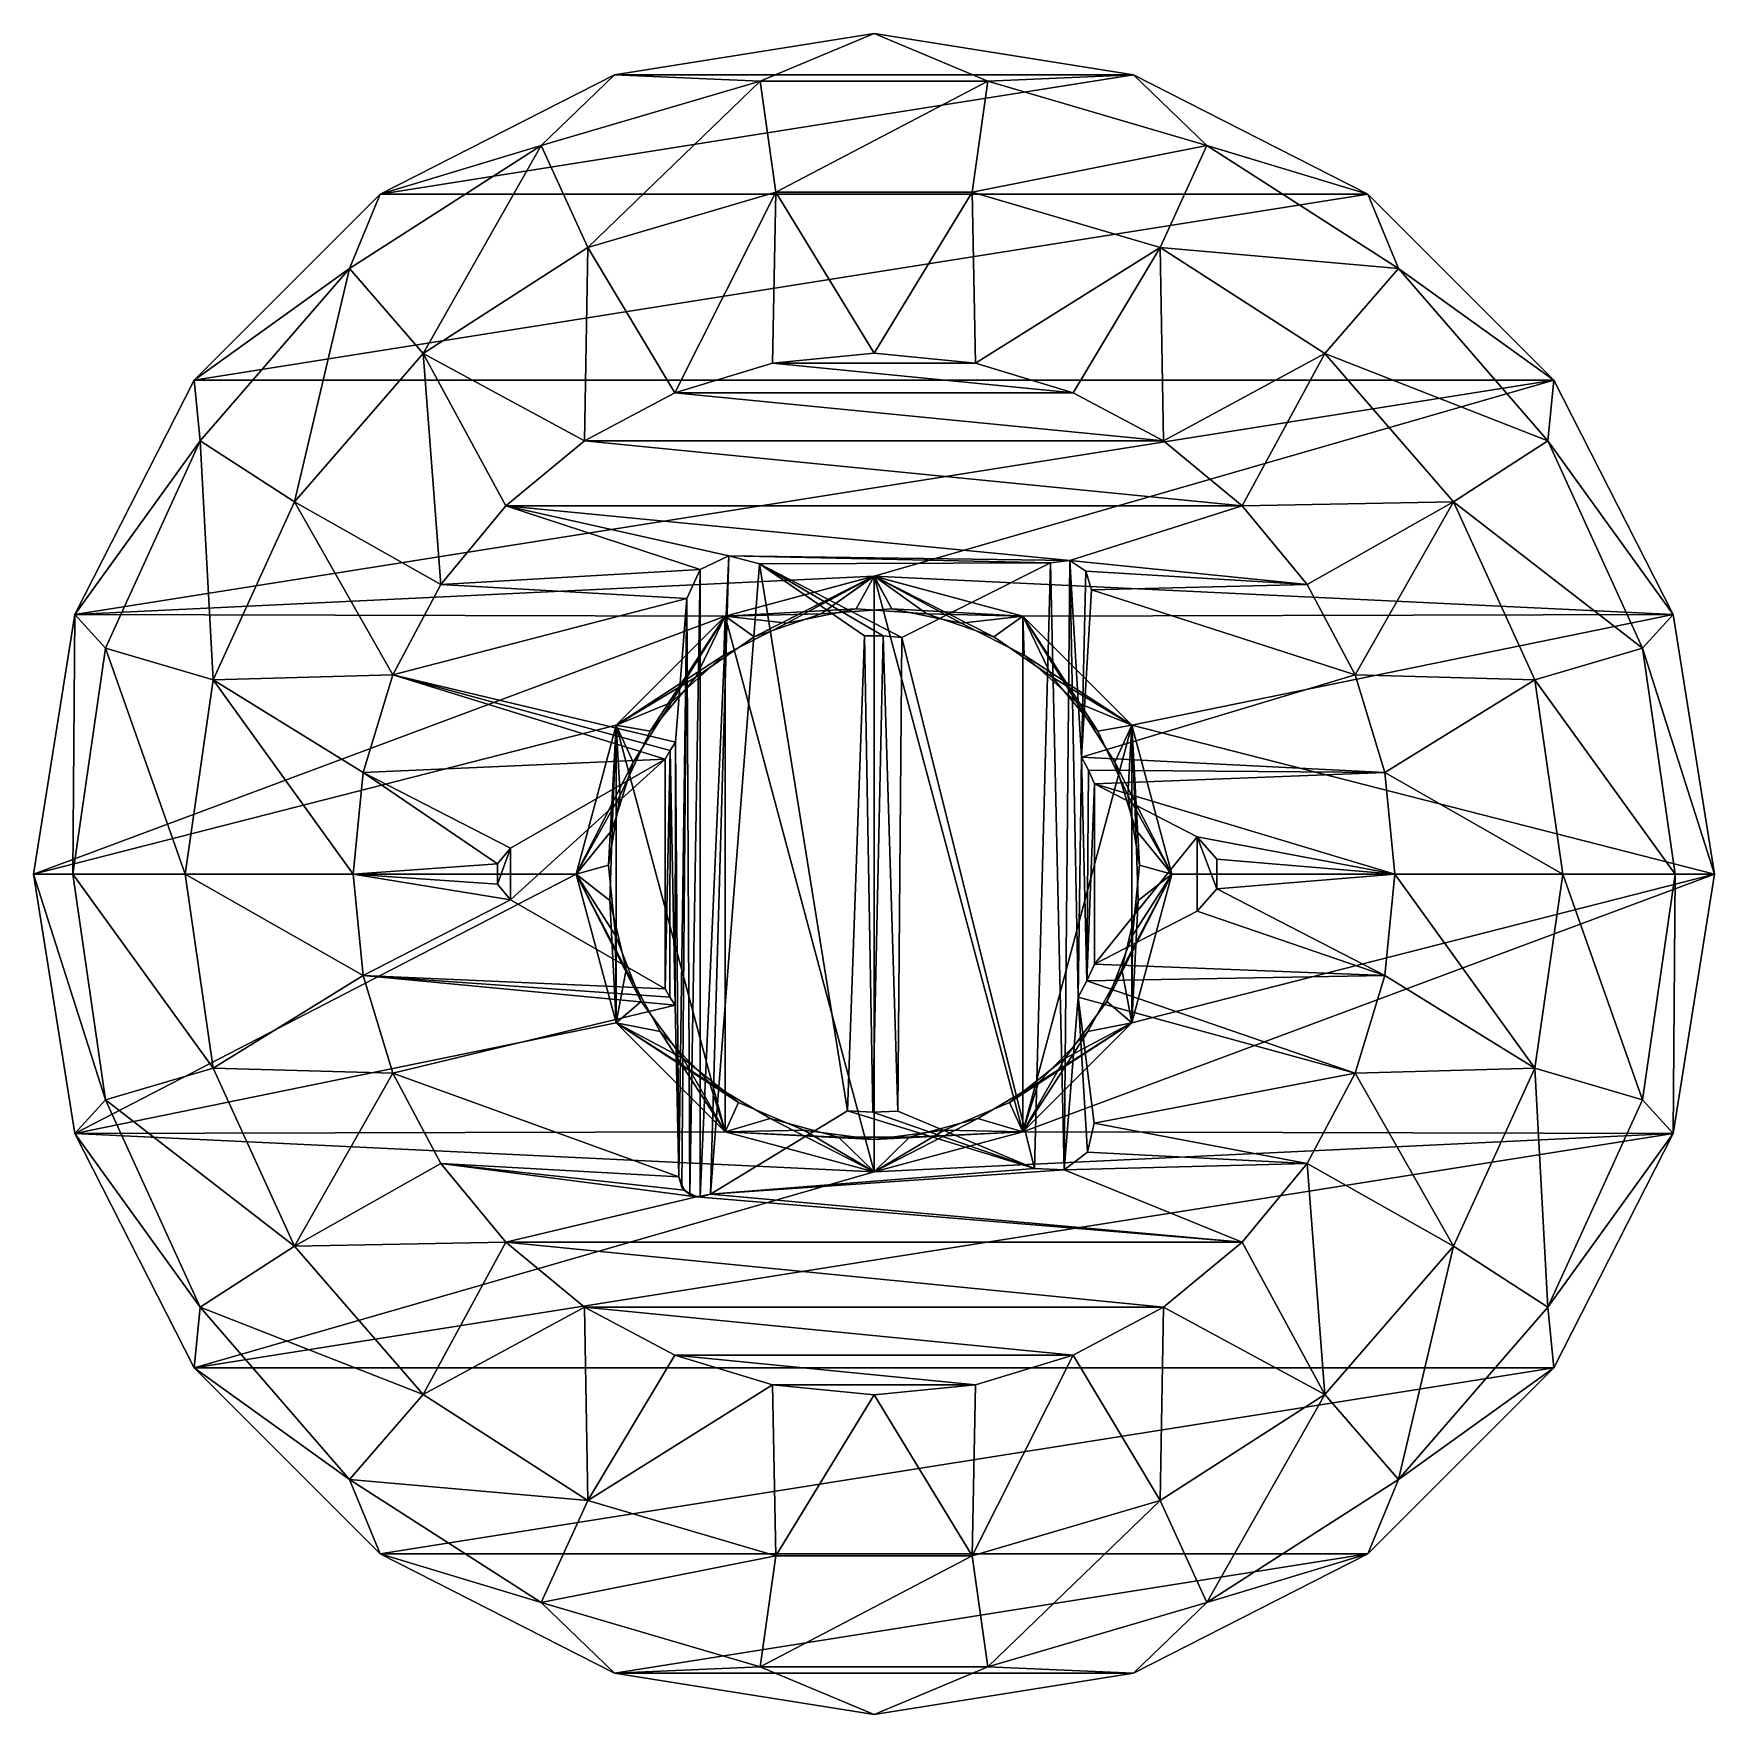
# Model space of a CAD drawing. Extents: x -5.6 to 5.6, y -5.6 to 5.6.
import ezdxf

# ---------------------------------------------------------------- set-up
doc = ezdxf.new("R2010")
doc.units = 0

msp = doc.modelspace()

# ---------------------------------------------------------------- linework, layer by layer
for points in [[(1.743422, 5.366553), (0, 5.642665), (-1.743422, 5.366553)], [(-0.765419, 5.323607, -1.322568), (-1.743422, 5.366553), (0, 5.642665)], [(0.765419, 5.323607, -1.322568), (-0.765419, 5.323607, -1.322568), (0, 5.642665)], [(0.765419, 5.323607, -1.322568), (0, 5.642665), (1.743422, 5.366553)], [(1.743422, 5.366553), (-1.743422, 5.366553), (-3.316539, 4.565048)], [(-2.234248, 4.89232, -1.322568), (-3.316539, 4.565048), (-1.743422, 5.366553)], [(3.316539, 4.565048), (1.743422, 5.366553), (-3.316539, 4.565048)], [(-0.765419, 5.323607, -1.322568), (-2.234248, 4.89232, -1.322568), (-1.743422, 5.366553)], [(-1.920914, 4.206215, -2.443872), (-2.234248, 4.89232, -1.322568), (-0.765419, 5.323607, -1.322568)], [(-0.658076, 4.577018, -2.443872), (-1.920914, 4.206215, -2.443872), (-0.765419, 5.323607, -1.322568)], [(-0.658076, 4.577018, -2.443872), (-0.765419, 5.323607, -1.322568), (0.765419, 5.323607, -1.322568)], [(0.658076, 4.577018, -2.443872), (-0.658076, 4.577018, -2.443872), (0.765419, 5.323607, -1.322568)], [(0.658076, 4.577018, -2.443872), (0.765419, 5.323607, -1.322568), (2.234248, 4.89232, -1.322568)], [(2.234248, 4.89232, -1.322568), (0.765419, 5.323607, -1.322568), (1.743422, 5.366553)], [(2.234248, 4.89232, -1.322568), (1.743422, 5.366553), (3.316539, 4.565048)], [(-2.234248, 4.89232, -1.322568), (-3.522071, 4.064686, -1.322568), (-3.316539, 4.565048)], [(-3.028131, 3.49465, -2.443872), (-3.522071, 4.064686, -1.322568), (-2.234248, 4.89232, -1.322568)], [(-1.920914, 4.206215, -2.443872), (-3.028131, 3.49465, -2.443872), (-2.234248, 4.89232, -1.322568)], [(1.920914, 4.206215, -2.443872), (0.658076, 4.577018, -2.443872), (2.234248, 4.89232, -1.322568)], [(1.920914, 4.206215, -2.443872), (2.234248, 4.89232, -1.322568), (3.522071, 4.064686, -1.322568)], [(3.522071, 4.064686, -1.322568), (2.234248, 4.89232, -1.322568), (3.316539, 4.565048)], [(3.316539, 4.565048), (-3.316539, 4.565048), (-4.565048, 3.316539)], [(-3.522071, 4.064686, -1.322568), (-4.565048, 3.316539), (-3.316539, 4.565048)], [(4.565048, 3.316539), (3.316539, 4.565048), (-4.565048, 3.316539)], [(-1.338398, 3.23118, -3.187745), (-1.920914, 4.206215, -2.443872), (-0.658076, 4.577018, -2.443872)], [(-0.682106, 3.430265, -3.187745), (-1.338398, 3.23118, -3.187745), (-0.658076, 4.577018, -2.443872)], [(0, 3.497453, -3.187745), (-0.682106, 3.430265, -3.187745), (-0.658076, 4.577018, -2.443872)], [(0, 3.497453, -3.187745), (-0.658076, 4.577018, -2.443872), (0.658076, 4.577018, -2.443872)], [(0.682106, 3.430265, -3.187745), (0, 3.497453, -3.187745), (0.658076, 4.577018, -2.443872)], [(0.682106, 3.430265, -3.187745), (0.658076, 4.577018, -2.443872), (1.920914, 4.206215, -2.443872)], [(3.522071, 4.064686, -1.322568), (3.316539, 4.565048), (4.565048, 3.316539)], [(-1.943242, 2.907885, -3.187745), (-3.028131, 3.49465, -2.443872), (-1.920914, 4.206215, -2.443872)], [(-1.338398, 3.23118, -3.187745), (-1.943242, 2.907885, -3.187745), (-1.920914, 4.206215, -2.443872)], [(1.338398, 3.23118, -3.187745), (0.682106, 3.430265, -3.187745), (1.920914, 4.206215, -2.443872)], [(1.943242, 2.907885, -3.187745), (1.338398, 3.23118, -3.187745), (1.920914, 4.206215, -2.443872)], [(3.028131, 3.49465, -2.443872), (1.920914, 4.206215, -2.443872), (3.522071, 4.064686, -1.322568)], [(1.943242, 2.907885, -3.187745), (1.920914, 4.206215, -2.443872), (3.028131, 3.49465, -2.443872)], [(-3.522071, 4.064686, -1.322568), (-4.524557, 2.907756, -1.322568), (-4.565048, 3.316539)], [(-3.890027, 2.499969, -2.443872), (-4.524557, 2.907756, -1.322568), (-3.522071, 4.064686, -1.322568)], [(-3.028131, 3.49465, -2.443872), (-3.890027, 2.499969, -2.443872), (-3.522071, 4.064686, -1.322568)], [(3.028131, 3.49465, -2.443872), (3.522071, 4.064686, -1.322568), (4.524557, 2.907756, -1.322568)], [(4.524557, 2.907756, -1.322568), (3.522071, 4.064686, -1.322568), (4.565048, 3.316539)], [(-2.907885, 1.943242, -3.187745), (-3.890027, 2.499969, -2.443872), (-3.028131, 3.49465, -2.443872)], [(-2.473073, 2.473073, -3.187745), (-2.907885, 1.943242, -3.187745), (-3.028131, 3.49465, -2.443872)], [(-1.943242, 2.907885, -3.187745), (-2.473073, 2.473073, -3.187745), (-3.028131, 3.49465, -2.443872)], [(1.338398, 3.23118, -3.187745), (-1.338398, 3.23118, -3.187745), (-0.682106, 3.430265, -3.187745)], [(0.682106, 3.430265, -3.187745), (-0.682106, 3.430265, -3.187745), (0, 3.497453, -3.187745)], [(1.338398, 3.23118, -3.187745), (-0.682106, 3.430265, -3.187745), (0.682106, 3.430265, -3.187745)], [(2.473073, 2.473073, -3.187745), (1.943242, 2.907885, -3.187745), (3.028131, 3.49465, -2.443872)], [(2.473073, 2.473073, -3.187745), (3.028131, 3.49465, -2.443872), (3.890027, 2.499969, -2.443872)], [(3.890027, 2.499969, -2.443872), (3.028131, 3.49465, -2.443872), (4.524557, 2.907756, -1.322568)], [(4.565048, 3.316539), (-4.565048, 3.316539), (-5.366553, 1.743422)], [(-4.524557, 2.907756, -1.322568), (-5.366553, 1.743422), (-4.565048, 3.316539)], [(0.00011, 1.999973), (4.565048, 3.316539), (-5.366553, 1.743422)], [(0.00011, 1.999973), (5.366553, 1.743422), (4.565048, 3.316539)], [(4.524557, 2.907756, -1.322568), (4.565048, 3.316539), (5.366553, 1.743422)], [(1.943242, 2.907885, -3.187745), (-1.943242, 2.907885, -3.187745), (-1.338398, 3.23118, -3.187745)], [(1.943242, 2.907885, -3.187745), (-1.338398, 3.23118, -3.187745), (1.338398, 3.23118, -3.187745)], [(-4.524557, 2.907756, -1.322568), (-5.16049, 1.515257, -1.322568), (-5.366553, 1.743422)], [(-4.436776, 1.302755, -2.443872), (-5.16049, 1.515257, -1.322568), (-4.524557, 2.907756, -1.322568)], [(-3.890027, 2.499969, -2.443872), (-4.436776, 1.302755, -2.443872), (-4.524557, 2.907756, -1.322568)], [(2.473073, 2.473073, -3.187745), (-2.473073, 2.473073, -3.187745), (-1.943242, 2.907885, -3.187745)], [(2.473073, 2.473073, -3.187745), (-1.943242, 2.907885, -3.187745), (1.943242, 2.907885, -3.187745)], [(3.890027, 2.499969, -2.443872), (4.524557, 2.907756, -1.322568), (5.16049, 1.515257, -1.322568)], [(5.16049, 1.515257, -1.322568), (4.524557, 2.907756, -1.322568), (5.366553, 1.743422)], [(-3.23118, 1.338398, -3.187745), (-4.436776, 1.302755, -2.443872), (-3.890027, 2.499969, -2.443872)], [(-2.907885, 1.943242, -3.187745), (-3.23118, 1.338398, -3.187745), (-3.890027, 2.499969, -2.443872)], [(2.907885, 1.943242, -3.187745), (2.473073, 2.473073, -3.187745), (3.890027, 2.499969, -2.443872)], [(3.23118, 1.338398, -3.187745), (2.907885, 1.943242, -3.187745), (3.890027, 2.499969, -2.443872)], [(3.23118, 1.338398, -3.187745), (3.890027, 2.499969, -2.443872), (4.436776, 1.302755, -2.443872)], [(4.436776, 1.302755, -2.443872), (3.890027, 2.499969, -2.443872), (5.16049, 1.515257, -1.322568)], [(-1.167925, 2.04447, -3.187745), (-2.907885, 1.943242, -3.187745), (-2.473073, 2.473073, -3.187745)], [(1.313838, 2.104873, -3.187745), (-2.473073, 2.473073, -3.187745), (2.473073, 2.473073, -3.187745)], [(-0.975003, 2.136406, -3.187745), (-1.167925, 2.04447, -3.187745), (-2.473073, 2.473073, -3.187745)], [(1.313838, 2.104873, -3.187745), (-0.975003, 2.136406, -3.187745), (-2.473073, 2.473073, -3.187745)], [(1.313838, 2.104873, -3.187745), (2.473073, 2.473073, -3.187745), (2.907885, 1.943242, -3.187745)], [(-1.167925, 2.04447, -3.187745), (-1.256508, 1.85029, -3.187745), (-2.907885, 1.943242, -3.187745)], [(-1.256508, 1.85029, -1.687745), (-1.167925, 2.04447, -3.187745), (-1.167885, 2.044576, -1.687745)], [(-1.256508, 1.85029, -1.687745), (-1.167885, 2.044576, -1.687745), (-1.237205, -2.152701, -1.687745)], [(-1.256508, 1.85029, -1.687745), (-1.256508, 1.85029, -3.187745), (-1.167925, 2.04447, -3.187745)], [(-1.167885, 2.044576, -1.687745), (-1.166687, -2.169905, -1.687745), (-1.237205, -2.152701, -1.687745)], [(-1.167885, 2.044576, -1.687745), (-1.167925, 2.04447, -3.187745), (-0.975003, 2.136406, -3.187745)], [(-1.167885, 2.044576, -1.687745), (-0.975003, 2.136406, -3.187745), (-0.975111, 2.136442, -1.687745)], [(-1.167885, 2.044576, -1.687745), (-0.975111, 2.136442, -1.687745), (-1.166687, -2.169905, -1.687745)], [(-0.975111, 2.136442, -1.687745), (-1.097288, -2.149637, -1.687745), (-1.166687, -2.169905, -1.687745)], [(-0.975111, 2.136442, -1.687745), (-0.768388, 2.082903, -1.687745), (-1.097288, -2.149637, -1.687745)], [(-0.768388, 2.082903, -1.687745), (-0.176815, -1.5902, -1.687745), (-1.097288, -2.149637, -1.687745)], [(-0.975111, 2.136442, -1.687745), (-0.975003, 2.136406, -3.187745), (-0.768388, 2.082903, -3.187745)], [(-0.975111, 2.136442, -1.687745), (-0.768388, 2.082903, -3.187745), (-0.768388, 2.082903, -1.687745)], [(1.184748, 2.0898, -3.187745), (-0.768388, 2.082903, -3.187745), (-0.975003, 2.136406, -3.187745)], [(1.313838, 2.104873, -3.187745), (1.184748, 2.0898, -3.187745), (-0.975003, 2.136406, -3.187745)], [(1.184748, 2.0898, -3.187745), (0.187285, 1.589001, -3.187745), (-0.768388, 2.082903, -3.187745)], [(0.061634, 1.598812, -3.187745), (-0.0644, 1.598703, -3.187745), (-0.768388, 2.082903, -3.187745)], [(-0.0644, 1.598703, -1.687745), (-0.768388, 2.082903, -3.187745), (-0.0644, 1.598703, -3.187745)], [(0.187285, 1.589001, -3.187745), (0.061634, 1.598812, -3.187745), (-0.768388, 2.082903, -3.187745)], [(-0.768388, 2.082903, -1.687745), (-0.768388, 2.082903, -3.187745), (-0.0644, 1.598703, -1.687745)], [(-0.768388, 2.082903, -1.687745), (-0.0644, 1.598703, -1.687745), (-0.176815, -1.5902, -1.687745)], [(1.184748, 2.0898, -1.687745), (0.187285, 1.589001, -3.187745), (1.184748, 2.0898, -3.187745)], [(0.187285, 1.589001, -1.687745), (0.187285, 1.589001, -3.187745), (1.184748, 2.0898, -1.687745)], [(0.187285, 1.589001, -1.687745), (1.184748, 2.0898, -1.687745), (1.077714, -1.97738, -1.687745)], [(1.184748, 2.0898, -1.687745), (1.275852, -1.987001, -1.687745), (1.077714, -1.97738, -1.687745)], [(1.184748, 2.0898, -1.687745), (1.184748, 2.0898, -3.187745), (1.313838, 2.104873, -3.187745)], [(1.184748, 2.0898, -1.687745), (1.313838, 2.104873, -3.187745), (1.313984, 2.104729, -1.687745)], [(1.184748, 2.0898, -1.687745), (1.313984, 2.104729, -1.687745), (1.275852, -1.987001, -1.687745)], [(1.313984, 2.104729, -1.687745), (1.370324, -0.825961, -1.687745), (1.275852, -1.987001, -1.687745)], [(1.422417, 2.033442, -3.187745), (1.313838, 2.104873, -3.187745), (2.907885, 1.943242, -3.187745)], [(1.313984, 2.104729, -1.687745), (1.313838, 2.104873, -3.187745), (1.422417, 2.033442, -3.187745)], [(1.313984, 2.104729, -1.687745), (1.422417, 2.033442, -3.187745), (1.422227, 2.033519, -1.687745)], [(1.313984, 2.104729, -1.687745), (1.394095, 0.785175, -1.687745), (1.370324, -0.825961, -1.687745)], [(1.313984, 2.104729, -1.687745), (1.422227, 2.033519, -1.687745), (1.394095, 0.785175, -1.687745)], [(1.422227, 2.033519, -1.687745), (1.459677, 1.90893, -1.687745), (1.394095, 0.785175, -1.687745)], [(1.422227, 2.033519, -1.687745), (1.422417, 2.033442, -3.187745), (1.459677, 1.90893, -3.187745)], [(1.422227, 2.033519, -1.687745), (1.459677, 1.90893, -3.187745), (1.459677, 1.90893, -1.687745)], [(1.459677, 1.90893, -3.187745), (1.422417, 2.033442, -3.187745), (2.907885, 1.943242, -3.187745)], [(-1.000292, 1.731872), (0.00011, 1.999973), (-5.366553, 1.743422)], [(-1.256508, 1.85029, -3.187745), (-3.23118, 1.338398, -3.187745), (-2.907885, 1.943242, -3.187745)], [(-1, 1.732051, -0.075), (0.00011, 1.999973), (-1.000292, 1.731872)], [(-0.000112, 2, 11.850002), (-1.000142, 1.731969, 11.875004), (0.000054, 1.999953, 12)], [(-0.804374, 1.591802, 11.74734), (-1.000142, 1.731969, 11.875004), (-0.000112, 2, 11.850002)], [(-1.000142, 1.731969, 11.875004), (-0.999989, 1.732047, 12), (0.000054, 1.999953, 12)], [(0, 2, 11.6), (0, 2, 11.55), (-1, 1.732051, 11.575)], [(-0.58503, 1.684811, 11.440957), (-1, 1.732051, 11.575), (0, 2, 11.55)], [(-1, 1.732051, 11.625), (0, 2, 11.6), (-1, 1.732051, 11.575)], [(-0.355247, 1.747756, 11.734574), (0, 2, 11.6), (-1, 1.732051, 11.625)], [(0, 2, 11.3), (0, 2, 11.25), (-1, 1.732051, 11.275)], [(-0.804374, 1.591802, 11.147341), (-1, 1.732051, 11.275), (0, 2, 11.25)], [(-1, 1.732051, 11.325), (0, 2, 11.3), (-1, 1.732051, 11.275)], [(-0.119124, 1.779511, 11.428191), (0, 2, 11.3), (-1, 1.732051, 11.325)], [(0, 2, 11), (0, 2, 10.95), (-1, 1.732051, 10.975)], [(-0.58503, 1.684811, 10.840958), (-1, 1.732051, 10.975), (0, 2, 10.95)], [(-1, 1.732051, 11.025), (0, 2, 11), (-1, 1.732051, 10.975)], [(-0.355247, 1.747756, 11.134575), (0, 2, 11), (-1, 1.732051, 11.025)], [(0, 2, 10.7), (0, 2, 10.65), (-1, 1.732051, 10.675)], [(-0.804374, 1.591802, 10.54734), (-1, 1.732051, 10.675), (0, 2, 10.65)], [(-1, 1.732051, 10.725), (0, 2, 10.7), (-1, 1.732051, 10.675)], [(-0.119124, 1.779511, 10.828192), (0, 2, 10.7), (-1, 1.732051, 10.725)], [(0, 2, 10.4), (0, 2, 10.35), (-1, 1.732051, 10.375)], [(-0.58503, 1.684811, 10.240957), (-1, 1.732051, 10.375), (0, 2, 10.35)], [(-1, 1.732051, 10.425), (0, 2, 10.4), (-1, 1.732051, 10.375)], [(-0.355247, 1.747756, 10.534575), (0, 2, 10.4), (-1, 1.732051, 10.425)], [(0, 2, 10.1), (0, 2, 10.05), (-1, 1.732051, 10.075)], [(-0.804374, 1.591802, 9.94734), (-1, 1.732051, 10.075), (0, 2, 10.05)], [(-1, 1.732051, 10.125), (0, 2, 10.1), (-1, 1.732051, 10.075)], [(-0.119124, 1.779511, 10.228191), (0, 2, 10.1), (-1, 1.732051, 10.125)], [(0, 2, 9.8), (0, 2, 9.75), (-1, 1.732051, 9.775)], [(-0.58503, 1.684811, 9.640958), (-1, 1.732051, 9.775), (0, 2, 9.75)], [(-1, 1.732051, 9.825), (0, 2, 9.8), (-1, 1.732051, 9.775)], [(-0.355247, 1.747756, 9.934574), (0, 2, 9.8), (-1, 1.732051, 9.825)], [(0, 2, 9.5), (0, 2, 9.45), (-1, 1.732051, 9.475)], [(-0.804374, 1.591802, 9.347341), (-1, 1.732051, 9.475), (0, 2, 9.45)], [(-1, 1.732051, 9.525), (0, 2, 9.5), (-1, 1.732051, 9.475)], [(-0.119124, 1.779511, 9.628192), (0, 2, 9.5), (-1, 1.732051, 9.525)], [(0, 2, 9.2), (0, 2, 9.15), (-1, 1.732051, 9.175)], [(-0.58503, 1.684811, 9.040957), (-1, 1.732051, 9.175), (0, 2, 9.15)], [(-1, 1.732051, 9.225), (0, 2, 9.2), (-1, 1.732051, 9.175)], [(-0.355247, 1.747756, 9.334575), (0, 2, 9.2), (-1, 1.732051, 9.225)], [(0, 2, 8.9), (0, 2, 8.85), (-1, 1.732051, 8.875)], [(-0.804374, 1.591802, 8.74734), (-1, 1.732051, 8.875), (0, 2, 8.85)], [(-1, 1.732051, 8.925), (0, 2, 8.9), (-1, 1.732051, 8.875)], [(-0.119124, 1.779511, 9.028192), (0, 2, 8.9), (-1, 1.732051, 8.925)], [(0, 2, 8.6), (0, 2, 8.55), (-1, 1.732051, 8.575)], [(-0.58503, 1.684811, 8.440957), (-1, 1.732051, 8.575), (0, 2, 8.55)], [(-1, 1.732051, 8.625), (0, 2, 8.6), (-1, 1.732051, 8.575)], [(-0.355247, 1.747756, 8.734574), (0, 2, 8.6), (-1, 1.732051, 8.625)], [(0, 2, 8.3), (0, 2, 8.25), (-1, 1.732051, 8.275)], [(-0.804374, 1.591802, 8.147341), (-1, 1.732051, 8.275), (0, 2, 8.25)], [(-1, 1.732051, 8.325), (0, 2, 8.3), (-1, 1.732051, 8.275)], [(-0.119124, 1.779511, 8.428191), (0, 2, 8.3), (-1, 1.732051, 8.325)], [(0, 2, 8), (0, 2, 7.95), (-1, 1.732051, 7.975)], [(-0.58503, 1.684811, 7.840958), (-1, 1.732051, 7.975), (0, 2, 7.95)], [(-1, 1.732051, 8.025), (0, 2, 8), (-1, 1.732051, 7.975)], [(-0.355247, 1.747756, 8.134575), (0, 2, 8), (-1, 1.732051, 8.025)], [(0, 2, 7.7), (0, 2, 7.65), (-1, 1.732051, 7.675)], [(-0.804374, 1.591802, 7.54734), (-1, 1.732051, 7.675), (0, 2, 7.65)], [(-1, 1.732051, 7.725), (0, 2, 7.7), (-1, 1.732051, 7.675)], [(-0.119124, 1.779511, 7.828191), (0, 2, 7.7), (-1, 1.732051, 7.725)], [(0, 2, 7.4), (0, 2, 7.35), (-1, 1.732051, 7.375)], [(-0.58503, 1.684811, 7.240957), (-1, 1.732051, 7.375), (0, 2, 7.35)], [(-1, 1.732051, 7.425), (0, 2, 7.4), (-1, 1.732051, 7.375)], [(-0.355247, 1.747756, 7.534575), (0, 2, 7.4), (-1, 1.732051, 7.425)], [(0, 2, 7.1), (0, 2, 7.05), (-1, 1.732051, 7.075)], [(-0.804374, 1.591802, 6.94734), (-1, 1.732051, 7.075), (0, 2, 7.05)], [(-1, 1.732051, 7.125), (0, 2, 7.1), (-1, 1.732051, 7.075)], [(-0.119124, 1.779511, 7.228191), (0, 2, 7.1), (-1, 1.732051, 7.125)], [(0, 2, 6.8), (0, 2, 6.75), (-1, 1.732051, 6.775)], [(-0.58503, 1.684811, 6.640957), (-1, 1.732051, 6.775), (0, 2, 6.75)], [(-1, 1.732051, 6.825), (0, 2, 6.8), (-1, 1.732051, 6.775)], [(-0.355247, 1.747756, 6.934575), (0, 2, 6.8), (-1, 1.732051, 6.825)], [(0, 2, 6.5), (0, 2, 6.45), (-1, 1.732051, 6.475)], [(-0.804374, 1.591802, 6.347341), (-1, 1.732051, 6.475), (0, 2, 6.45)], [(-1, 1.732051, 6.525), (0, 2, 6.5), (-1, 1.732051, 6.475)], [(-0.119124, 1.779511, 6.628191), (0, 2, 6.5), (-1, 1.732051, 6.525)], [(0, 2, 6.2), (0, 2, 6.15), (-1, 1.732051, 6.175)], [(-0.58503, 1.684811, 6.040957), (-1, 1.732051, 6.175), (0, 2, 6.15)], [(-1, 1.732051, 6.225), (0, 2, 6.2), (-1, 1.732051, 6.175)], [(-0.355247, 1.747756, 6.334575), (0, 2, 6.2), (-1, 1.732051, 6.225)], [(0, 2, 5.9), (0, 2, 5.85), (-1, 1.732051, 5.875)], [(-0.804374, 1.591802, 5.74734), (-1, 1.732051, 5.875), (0, 2, 5.85)], [(-1, 1.732051, 5.925), (0, 2, 5.9), (-1, 1.732051, 5.875)], [(-0.119124, 1.779511, 6.028192), (0, 2, 5.9), (-1, 1.732051, 5.925)], [(0, 2, 5.6), (0, 2, 5.55), (-1, 1.732051, 5.575)], [(-0.58503, 1.684811, 5.440958), (-1, 1.732051, 5.575), (0, 2, 5.55)], [(-1, 1.732051, 5.625), (0, 2, 5.6), (-1, 1.732051, 5.575)], [(-0.355247, 1.747756, 5.734574), (0, 2, 5.6), (-1, 1.732051, 5.625)], [(0, 2, 5.3), (0, 2, 5.25), (-1, 1.732051, 5.275)], [(-0.804374, 1.591802, 5.14734), (-1, 1.732051, 5.275), (0, 2, 5.25)], [(-1, 1.732051, 5.325), (0, 2, 5.3), (-1, 1.732051, 5.275)], [(-0.119124, 1.779511, 5.428192), (0, 2, 5.3), (-1, 1.732051, 5.325)], [(0, 2, 5), (0, 2, 4.95), (-1, 1.732051, 4.975)], [(-0.58503, 1.684811, 4.840958), (-1, 1.732051, 4.975), (0, 2, 4.95)], [(-1, 1.732051, 5.025), (0, 2, 5), (-1, 1.732051, 4.975)], [(-0.355247, 1.747756, 5.134574), (0, 2, 5), (-1, 1.732051, 5.025)], [(0, 2, 4.7), (0, 2, 4.65), (-1, 1.732051, 4.675)], [(-0.804374, 1.591802, 4.54734), (-1, 1.732051, 4.675), (0, 2, 4.65)], [(-1, 1.732051, 4.725), (0, 2, 4.7), (-1, 1.732051, 4.675)], [(-0.119124, 1.779511, 4.828191), (0, 2, 4.7), (-1, 1.732051, 4.725)], [(0, 2, 4.4), (0, 2, 4.35), (-1, 1.732051, 4.375)], [(-0.58503, 1.684811, 4.240957), (-1, 1.732051, 4.375), (0, 2, 4.35)], [(-1, 1.732051, 4.425), (0, 2, 4.4), (-1, 1.732051, 4.375)], [(-0.355247, 1.747756, 4.534575), (0, 2, 4.4), (-1, 1.732051, 4.425)], [(0, 2, 4.1), (0, 2, 4.05), (-1, 1.732051, 4.075)], [(-0.804374, 1.591802, 3.94734), (-1, 1.732051, 4.075), (0, 2, 4.05)], [(-1, 1.732051, 4.125), (0, 2, 4.1), (-1, 1.732051, 4.075)], [(-0.119124, 1.779511, 4.228191), (0, 2, 4.1), (-1, 1.732051, 4.125)], [(0, 2, 3.8), (0, 2, 3.75), (-1, 1.732051, 3.775)], [(-0.58503, 1.684811, 3.640957), (-1, 1.732051, 3.775), (0, 2, 3.75)], [(-1, 1.732051, 3.825), (0, 2, 3.8), (-1, 1.732051, 3.775)], [(-0.355247, 1.747756, 3.934574), (0, 2, 3.8), (-1, 1.732051, 3.825)], [(0, 2, 3.5), (0, 2, 3.45), (-1, 1.732051, 3.475)], [(-0.804374, 1.591802, 3.34734), (-1, 1.732051, 3.475), (0, 2, 3.45)], [(-1, 1.732051, 3.525), (0, 2, 3.5), (-1, 1.732051, 3.475)], [(-0.119124, 1.779511, 3.628191), (0, 2, 3.5), (-1, 1.732051, 3.525)], [(0, 2, 3.2), (0, 2, 3.15), (-1, 1.732051, 3.175)], [(-0.58503, 1.684811, 3.040957), (-1, 1.732051, 3.175), (0, 2, 3.15)], [(-1, 1.732051, 3.225), (0, 2, 3.2), (-1, 1.732051, 3.175)], [(-0.355247, 1.747756, 3.334574), (0, 2, 3.2), (-1, 1.732051, 3.225)], [(0, 2, 2.9), (0, 2, 2.85), (-1, 1.732051, 2.875)], [(-0.804374, 1.591802, 2.74734), (-1, 1.732051, 2.875), (0, 2, 2.85)], [(-1, 1.732051, 2.925), (0, 2, 2.9), (-1, 1.732051, 2.875)], [(-0.119124, 1.779511, 3.028192), (0, 2, 2.9), (-1, 1.732051, 2.925)], [(0, 2, 2.6), (0, 2, 2.55), (-1, 1.732051, 2.575)], [(-0.58503, 1.684811, 2.440958), (-1, 1.732051, 2.575), (0, 2, 2.55)], [(-1, 1.732051, 2.625), (0, 2, 2.6), (-1, 1.732051, 2.575)], [(-0.355247, 1.747756, 2.734575), (0, 2, 2.6), (-1, 1.732051, 2.625)], [(0, 2, 2.3), (0, 2, 2.25), (-1, 1.732051, 2.275)], [(-0.804374, 1.591802, 2.147341), (-1, 1.732051, 2.275), (0, 2, 2.25)], [(-1, 1.732051, 2.325), (0, 2, 2.3), (-1, 1.732051, 2.275)], [(-0.119124, 1.779511, 2.428191), (0, 2, 2.3), (-1, 1.732051, 2.325)], [(0, 2, 2), (0, 2, 1.95), (-1, 1.732051, 1.975)], [(-0.58503, 1.684811, 1.840957), (-1, 1.732051, 1.975), (0, 2, 1.95)], [(-1, 1.732051, 2.025), (0, 2, 2), (-1, 1.732051, 1.975)], [(-0.355247, 1.747756, 2.134574), (0, 2, 2), (-1, 1.732051, 2.025)], [(0, 2, 1.7), (0, 2, 1.65), (-1, 1.732051, 1.675)], [(-0.804374, 1.591802, 1.54734), (-1, 1.732051, 1.675), (0, 2, 1.65)], [(-1, 1.732051, 1.725), (0, 2, 1.7), (-1, 1.732051, 1.675)], [(-0.119124, 1.779511, 1.828192), (0, 2, 1.7), (-1, 1.732051, 1.725)], [(0, 2, 1.4), (0, 2, 1.35), (-1, 1.732051, 1.375)], [(-0.58503, 1.684811, 1.240957), (-1, 1.732051, 1.375), (0, 2, 1.35)], [(-1, 1.732051, 1.425), (0, 2, 1.4), (-1, 1.732051, 1.375)], [(-0.355247, 1.747756, 1.534575), (0, 2, 1.4), (-1, 1.732051, 1.425)], [(0, 2, 1.1), (0, 2, 1.05), (-1, 1.732051, 1.075)], [(-0.804374, 1.591802, 0.94734), (-1, 1.732051, 1.075), (0, 2, 1.05)], [(-1, 1.732051, 1.125), (0, 2, 1.1), (-1, 1.732051, 1.075)], [(-0.119124, 1.779511, 1.228191), (0, 2, 1.1), (-1, 1.732051, 1.125)], [(0, 2, 0.8), (0, 2, 0.75), (-1, 1.732051, 0.775)], [(-0.58503, 1.684811, 0.640957), (-1, 1.732051, 0.775), (0, 2, 0.75)], [(-1, 1.732051, 0.825), (0, 2, 0.8), (-1, 1.732051, 0.775)], [(-0.355247, 1.747756, 0.934574), (0, 2, 0.8), (-1, 1.732051, 0.825)], [(0, 2, 0.5), (0, 2, 0.45), (-1, 1.732051, 0.475)], [(-0.804374, 1.591802, 0.34734), (-1, 1.732051, 0.475), (0, 2, 0.45)], [(-1, 1.732051, 0.525), (0, 2, 0.5), (-1, 1.732051, 0.475)], [(-0.119124, 1.779511, 0.628191), (0, 2, 0.5), (-1, 1.732051, 0.525)], [(0, 2, 0.2), (0, 2, 0.15), (-1, 1.732051, 0.175)], [(-0.58503, 1.684811, 0.040957), (-1, 1.732051, 0.175), (0, 2, 0.15)], [(-1, 1.732051, 0.225), (0, 2, 0.2), (-1, 1.732051, 0.175)], [(-0.355247, 1.747756, 0.334574), (0, 2, 0.2), (-1, 1.732051, 0.225)], [(-1, 1.732051, -0.075), (0, 2, -0.1), (0.00011, 1.999973)], [(-0.119124, 1.779511, 0.028191), (0, 2, -0.1), (-1, 1.732051, -0.075)], [(0.000054, 1.999953, 12), (-0.999989, 1.732047, 12), (0, -2, 12)], [(-0.355247, 1.747756, 11.734574), (-0.804374, 1.591802, 11.74734), (-0.000112, 2, 11.850002)], [(-0.355247, 1.747756, 11.134575), (-0.804374, 1.591802, 11.147341), (0, 2, 11.25)], [(-0.355247, 1.747756, 10.534575), (-0.804374, 1.591802, 10.54734), (0, 2, 10.65)], [(-0.355247, 1.747756, 9.934574), (-0.804374, 1.591802, 9.94734), (0, 2, 10.05)], [(-0.355247, 1.747756, 9.334575), (-0.804374, 1.591802, 9.347341), (0, 2, 9.45)], [(-0.355247, 1.747756, 8.734574), (-0.804374, 1.591802, 8.74734), (0, 2, 8.85)], [(-0.355247, 1.747756, 8.134575), (-0.804374, 1.591802, 8.147341), (0, 2, 8.25)], [(-0.355247, 1.747756, 7.534575), (-0.804374, 1.591802, 7.54734), (0, 2, 7.65)], [(-0.355247, 1.747756, 6.934575), (-0.804374, 1.591802, 6.94734), (0, 2, 7.05)], [(-0.355247, 1.747756, 6.334575), (-0.804374, 1.591802, 6.347341), (0, 2, 6.45)], [(-0.355247, 1.747756, 5.734574), (-0.804374, 1.591802, 5.74734), (0, 2, 5.85)], [(-0.355247, 1.747756, 5.134574), (-0.804374, 1.591802, 5.14734), (0, 2, 5.25)], [(-0.355247, 1.747756, 4.534575), (-0.804374, 1.591802, 4.54734), (0, 2, 4.65)], [(-0.355247, 1.747756, 3.934574), (-0.804374, 1.591802, 3.94734), (0, 2, 4.05)], [(-0.355247, 1.747756, 3.334574), (-0.804374, 1.591802, 3.34734), (0, 2, 3.45)], [(-0.355247, 1.747756, 2.734575), (-0.804374, 1.591802, 2.74734), (0, 2, 2.85)], [(-0.355247, 1.747756, 2.134574), (-0.804374, 1.591802, 2.147341), (0, 2, 2.25)], [(-0.355247, 1.747756, 1.534575), (-0.804374, 1.591802, 1.54734), (0, 2, 1.65)], [(-0.355247, 1.747756, 0.934574), (-0.804374, 1.591802, 0.94734), (0, 2, 1.05)], [(-0.355247, 1.747756, 0.334574), (-0.804374, 1.591802, 0.34734), (0, 2, 0.45)], [(-0.119124, 1.779511, 11.428191), (-0.58503, 1.684811, 11.440957), (0, 2, 11.55)], [(-0.119124, 1.779511, 10.828192), (-0.58503, 1.684811, 10.840958), (0, 2, 10.95)], [(-0.119124, 1.779511, 10.228191), (-0.58503, 1.684811, 10.240957), (0, 2, 10.35)], [(-0.119124, 1.779511, 9.628192), (-0.58503, 1.684811, 9.640958), (0, 2, 9.75)], [(-0.119124, 1.779511, 9.028192), (-0.58503, 1.684811, 9.040957), (0, 2, 9.15)], [(-0.119124, 1.779511, 8.428191), (-0.58503, 1.684811, 8.440957), (0, 2, 8.55)], [(-0.119124, 1.779511, 7.828191), (-0.58503, 1.684811, 7.840958), (0, 2, 7.95)], [(-0.119124, 1.779511, 7.228191), (-0.58503, 1.684811, 7.240957), (0, 2, 7.35)], [(-0.119124, 1.779511, 6.628191), (-0.58503, 1.684811, 6.640957), (0, 2, 6.75)], [(-0.119124, 1.779511, 6.028192), (-0.58503, 1.684811, 6.040957), (0, 2, 6.15)], [(-0.119124, 1.779511, 5.428192), (-0.58503, 1.684811, 5.440958), (0, 2, 5.55)], [(-0.119124, 1.779511, 4.828191), (-0.58503, 1.684811, 4.840958), (0, 2, 4.95)], [(-0.119124, 1.779511, 4.228191), (-0.58503, 1.684811, 4.240957), (0, 2, 4.35)], [(-0.119124, 1.779511, 3.628191), (-0.58503, 1.684811, 3.640957), (0, 2, 3.75)], [(-0.119124, 1.779511, 3.028192), (-0.58503, 1.684811, 3.040957), (0, 2, 3.15)], [(-0.119124, 1.779511, 2.428191), (-0.58503, 1.684811, 2.440958), (0, 2, 2.55)], [(-0.119124, 1.779511, 1.828192), (-0.58503, 1.684811, 1.840957), (0, 2, 1.95)], [(-0.119124, 1.779511, 1.228191), (-0.58503, 1.684811, 1.240957), (0, 2, 1.35)], [(-0.119124, 1.779511, 0.628191), (-0.58503, 1.684811, 0.640957), (0, 2, 0.75)], [(-0.119124, 1.779511, 0.028191), (-0.58503, 1.684811, 0.040957), (0, 2, 0.15)], [(0.119124, 1.779511, 11.721808), (-0.355247, 1.747756, 11.734574), (-0.000112, 2, 11.850002)], [(0.119124, 1.779511, 11.721808), (0, 2, 11.6), (-0.355247, 1.747756, 11.734574)], [(0.119124, 1.779511, 11.121808), (-0.355247, 1.747756, 11.134575), (0, 2, 11.25)], [(0.119124, 1.779511, 11.121808), (0, 2, 11), (-0.355247, 1.747756, 11.134575)], [(0.119124, 1.779511, 10.521809), (-0.355247, 1.747756, 10.534575), (0, 2, 10.65)], [(0.119124, 1.779511, 10.521809), (0, 2, 10.4), (-0.355247, 1.747756, 10.534575)], [(0.119124, 1.779511, 9.921808), (-0.355247, 1.747756, 9.934574), (0, 2, 10.05)], [(0.119124, 1.779511, 9.921808), (0, 2, 9.8), (-0.355247, 1.747756, 9.934574)], [(0.119124, 1.779511, 9.321809), (-0.355247, 1.747756, 9.334575), (0, 2, 9.45)], [(0.119124, 1.779511, 9.321809), (0, 2, 9.2), (-0.355247, 1.747756, 9.334575)], [(0.119124, 1.779511, 8.721808), (-0.355247, 1.747756, 8.734574), (0, 2, 8.85)], [(0.119124, 1.779511, 8.721808), (0, 2, 8.6), (-0.355247, 1.747756, 8.734574)], [(0.119124, 1.779511, 8.121808), (-0.355247, 1.747756, 8.134575), (0, 2, 8.25)], [(0.119124, 1.779511, 8.121808), (0, 2, 8), (-0.355247, 1.747756, 8.134575)], [(0.119124, 1.779511, 7.521809), (-0.355247, 1.747756, 7.534575), (0, 2, 7.65)], [(0.119124, 1.779511, 7.521809), (0, 2, 7.4), (-0.355247, 1.747756, 7.534575)], [(0.119124, 1.779511, 6.921809), (-0.355247, 1.747756, 6.934575), (0, 2, 7.05)], [(0.119124, 1.779511, 6.921809), (0, 2, 6.8), (-0.355247, 1.747756, 6.934575)], [(0.119124, 1.779511, 6.321808), (-0.355247, 1.747756, 6.334575), (0, 2, 6.45)], [(0.119124, 1.779511, 6.321808), (0, 2, 6.2), (-0.355247, 1.747756, 6.334575)], [(0.119124, 1.779511, 5.721808), (-0.355247, 1.747756, 5.734574), (0, 2, 5.85)], [(0.119124, 1.779511, 5.721808), (0, 2, 5.6), (-0.355247, 1.747756, 5.734574)], [(0.119124, 1.779511, 5.121809), (-0.355247, 1.747756, 5.134574), (0, 2, 5.25)], [(0.119124, 1.779511, 5.121809), (0, 2, 5), (-0.355247, 1.747756, 5.134574)], [(0.119124, 1.779511, 4.521809), (-0.355247, 1.747756, 4.534575), (0, 2, 4.65)], [(0.119124, 1.779511, 4.521809), (0, 2, 4.4), (-0.355247, 1.747756, 4.534575)], [(0.119124, 1.779511, 3.921808), (-0.355247, 1.747756, 3.934574), (0, 2, 4.05)], [(0.119124, 1.779511, 3.921808), (0, 2, 3.8), (-0.355247, 1.747756, 3.934574)], [(0.119124, 1.779511, 3.321809), (-0.355247, 1.747756, 3.334574), (0, 2, 3.45)], [(0.119124, 1.779511, 3.321809), (0, 2, 3.2), (-0.355247, 1.747756, 3.334574)], [(0.119124, 1.779511, 2.721808), (-0.355247, 1.747756, 2.734575), (0, 2, 2.85)], [(0.119124, 1.779511, 2.721808), (0, 2, 2.6), (-0.355247, 1.747756, 2.734575)], [(0.119124, 1.779511, 2.121809), (-0.355247, 1.747756, 2.134574), (0, 2, 2.25)], [(0.119124, 1.779511, 2.121809), (0, 2, 2), (-0.355247, 1.747756, 2.134574)], [(0.119124, 1.779511, 1.521809), (-0.355247, 1.747756, 1.534575), (0, 2, 1.65)], [(0.119124, 1.779511, 1.521809), (0, 2, 1.4), (-0.355247, 1.747756, 1.534575)], [(0.119124, 1.779511, 0.921808), (-0.355247, 1.747756, 0.934574), (0, 2, 1.05)], [(0.119124, 1.779511, 0.921808), (0, 2, 0.8), (-0.355247, 1.747756, 0.934574)], [(0.119124, 1.779511, 0.321809), (-0.355247, 1.747756, 0.334574), (0, 2, 0.45)], [(0.119124, 1.779511, 0.321809), (0, 2, 0.2), (-0.355247, 1.747756, 0.334574)], [(0.355247, 1.747756, 11.415425), (-0.119124, 1.779511, 11.428191), (0, 2, 11.55)], [(0.355247, 1.747756, 11.415425), (0, 2, 11.3), (-0.119124, 1.779511, 11.428191)], [(0.355247, 1.747756, 10.815426), (-0.119124, 1.779511, 10.828192), (0, 2, 10.95)], [(0.355247, 1.747756, 10.815426), (0, 2, 10.7), (-0.119124, 1.779511, 10.828192)], [(0.355247, 1.747756, 10.215425), (-0.119124, 1.779511, 10.228191), (0, 2, 10.35)], [(0.355247, 1.747756, 10.215425), (0, 2, 10.1), (-0.119124, 1.779511, 10.228191)], [(0.355247, 1.747756, 9.615425), (-0.119124, 1.779511, 9.628192), (0, 2, 9.75)], [(0.355247, 1.747756, 9.615425), (0, 2, 9.5), (-0.119124, 1.779511, 9.628192)], [(0.355247, 1.747756, 9.015426), (-0.119124, 1.779511, 9.028192), (0, 2, 9.15)], [(0.355247, 1.747756, 9.015426), (0, 2, 8.9), (-0.119124, 1.779511, 9.028192)], [(0.355247, 1.747756, 8.415425), (-0.119124, 1.779511, 8.428191), (0, 2, 8.55)], [(0.355247, 1.747756, 8.415425), (0, 2, 8.3), (-0.119124, 1.779511, 8.428191)], [(0.355247, 1.747756, 7.815425), (-0.119124, 1.779511, 7.828191), (0, 2, 7.95)], [(0.355247, 1.747756, 7.815425), (0, 2, 7.7), (-0.119124, 1.779511, 7.828191)], [(0.355247, 1.747756, 7.215425), (-0.119124, 1.779511, 7.228191), (0, 2, 7.35)], [(0.355247, 1.747756, 7.215425), (0, 2, 7.1), (-0.119124, 1.779511, 7.228191)], [(0.355247, 1.747756, 6.615426), (-0.119124, 1.779511, 6.628191), (0, 2, 6.75)], [(0.355247, 1.747756, 6.615426), (0, 2, 6.5), (-0.119124, 1.779511, 6.628191)], [(0.355247, 1.747756, 6.015426), (-0.119124, 1.779511, 6.028192), (0, 2, 6.15)], [(0.355247, 1.747756, 6.015426), (0, 2, 5.9), (-0.119124, 1.779511, 6.028192)], [(0.355247, 1.747756, 5.415425), (-0.119124, 1.779511, 5.428192), (0, 2, 5.55)], [(0.355247, 1.747756, 5.415425), (0, 2, 5.3), (-0.119124, 1.779511, 5.428192)], [(0.355247, 1.747756, 4.815425), (-0.119124, 1.779511, 4.828191), (0, 2, 4.95)], [(0.355247, 1.747756, 4.815425), (0, 2, 4.7), (-0.119124, 1.779511, 4.828191)], [(0.355247, 1.747756, 4.215425), (-0.119124, 1.779511, 4.228191), (0, 2, 4.35)], [(0.355247, 1.747756, 4.215425), (0, 2, 4.1), (-0.119124, 1.779511, 4.228191)], [(0.355247, 1.747756, 3.615426), (-0.119124, 1.779511, 3.628191), (0, 2, 3.75)], [(0.355247, 1.747756, 3.615426), (0, 2, 3.5), (-0.119124, 1.779511, 3.628191)], [(0.355247, 1.747756, 3.015425), (-0.119124, 1.779511, 3.028192), (0, 2, 3.15)], [(0.355247, 1.747756, 3.015425), (0, 2, 2.9), (-0.119124, 1.779511, 3.028192)], [(0.355247, 1.747756, 2.415426), (-0.119124, 1.779511, 2.428191), (0, 2, 2.55)], [(0.355247, 1.747756, 2.415426), (0, 2, 2.3), (-0.119124, 1.779511, 2.428191)], [(0.355247, 1.747756, 1.815426), (-0.119124, 1.779511, 1.828192), (0, 2, 1.95)], [(0.355247, 1.747756, 1.815426), (0, 2, 1.7), (-0.119124, 1.779511, 1.828192)], [(0.355247, 1.747756, 1.215425), (-0.119124, 1.779511, 1.228191), (0, 2, 1.35)], [(0.355247, 1.747756, 1.215425), (0, 2, 1.1), (-0.119124, 1.779511, 1.228191)], [(0.355247, 1.747756, 0.615426), (-0.119124, 1.779511, 0.628191), (0, 2, 0.75)], [(0.355247, 1.747756, 0.615426), (0, 2, 0.5), (-0.119124, 1.779511, 0.628191)], [(0.355247, 1.747756, 0.015426), (-0.119124, 1.779511, 0.028191), (0, 2, 0.15)], [(0.355247, 1.747756, 0.015426), (0, 2, -0.1), (-0.119124, 1.779511, 0.028191)], [(-0.000112, 2, 11.850002), (0.000054, 1.999953, 12), (0.99986, 1.732065, 12)], [(0.999942, 1.732084, 11.825002), (-0.000112, 2, 11.850002), (0.99986, 1.732065, 12)], [(0.119124, 1.779511, 11.721808), (-0.000112, 2, 11.850002), (0.999942, 1.732084, 11.825002)], [(1, 1.732051, 11.575), (1, 1.732051, 11.525), (0, 2, 11.55)], [(0.355247, 1.747756, 11.415425), (0, 2, 11.55), (1, 1.732051, 11.525)], [(0, 2, 11.6), (1, 1.732051, 11.575), (0, 2, 11.55)], [(0.58503, 1.684811, 11.709043), (1, 1.732051, 11.575), (0, 2, 11.6)], [(0.58503, 1.684811, 11.709043), (0, 2, 11.6), (0.119124, 1.779511, 11.721808)], [(1, 1.732051, 11.275), (1, 1.732051, 11.225), (0, 2, 11.25)], [(0.119124, 1.779511, 11.121808), (0, 2, 11.25), (1, 1.732051, 11.225)], [(0, 2, 11.3), (1, 1.732051, 11.275), (0, 2, 11.25)], [(0.804374, 1.591802, 11.402659), (1, 1.732051, 11.275), (0, 2, 11.3)], [(0.804374, 1.591802, 11.402659), (0, 2, 11.3), (0.355247, 1.747756, 11.415425)], [(1, 1.732051, 10.975), (1, 1.732051, 10.925), (0, 2, 10.95)], [(0.355247, 1.747756, 10.815426), (0, 2, 10.95), (1, 1.732051, 10.925)], [(0, 2, 11), (1, 1.732051, 10.975), (0, 2, 10.95)], [(0.58503, 1.684811, 11.109042), (1, 1.732051, 10.975), (0, 2, 11)], [(0.58503, 1.684811, 11.109042), (0, 2, 11), (0.119124, 1.779511, 11.121808)], [(1, 1.732051, 10.675), (1, 1.732051, 10.625), (0, 2, 10.65)], [(0.119124, 1.779511, 10.521809), (0, 2, 10.65), (1, 1.732051, 10.625)], [(0, 2, 10.7), (1, 1.732051, 10.675), (0, 2, 10.65)], [(0.804374, 1.591802, 10.80266), (1, 1.732051, 10.675), (0, 2, 10.7)], [(0.804374, 1.591802, 10.80266), (0, 2, 10.7), (0.355247, 1.747756, 10.815426)], [(1, 1.732051, 10.375), (1, 1.732051, 10.325), (0, 2, 10.35)], [(0.355247, 1.747756, 10.215425), (0, 2, 10.35), (1, 1.732051, 10.325)], [(0, 2, 10.4), (1, 1.732051, 10.375), (0, 2, 10.35)], [(0.58503, 1.684811, 10.509043), (1, 1.732051, 10.375), (0, 2, 10.4)], [(0.58503, 1.684811, 10.509043), (0, 2, 10.4), (0.119124, 1.779511, 10.521809)], [(1, 1.732051, 10.075), (1, 1.732051, 10.025), (0, 2, 10.05)], [(0.119124, 1.779511, 9.921808), (0, 2, 10.05), (1, 1.732051, 10.025)], [(0, 2, 10.1), (1, 1.732051, 10.075), (0, 2, 10.05)], [(0.804374, 1.591802, 10.20266), (1, 1.732051, 10.075), (0, 2, 10.1)], [(0.804374, 1.591802, 10.20266), (0, 2, 10.1), (0.355247, 1.747756, 10.215425)], [(1, 1.732051, 9.775), (1, 1.732051, 9.725), (0, 2, 9.75)], [(0.355247, 1.747756, 9.615425), (0, 2, 9.75), (1, 1.732051, 9.725)], [(0, 2, 9.8), (1, 1.732051, 9.775), (0, 2, 9.75)], [(0.58503, 1.684811, 9.909042), (1, 1.732051, 9.775), (0, 2, 9.8)], [(0.58503, 1.684811, 9.909042), (0, 2, 9.8), (0.119124, 1.779511, 9.921808)], [(1, 1.732051, 9.475), (1, 1.732051, 9.425), (0, 2, 9.45)], [(0.119124, 1.779511, 9.321809), (0, 2, 9.45), (1, 1.732051, 9.425)], [(0, 2, 9.5), (1, 1.732051, 9.475), (0, 2, 9.45)], [(0.804374, 1.591802, 9.602659), (1, 1.732051, 9.475), (0, 2, 9.5)], [(0.804374, 1.591802, 9.602659), (0, 2, 9.5), (0.355247, 1.747756, 9.615425)], [(1, 1.732051, 9.175), (1, 1.732051, 9.125), (0, 2, 9.15)], [(0.355247, 1.747756, 9.015426), (0, 2, 9.15), (1, 1.732051, 9.125)], [(0, 2, 9.2), (1, 1.732051, 9.175), (0, 2, 9.15)], [(0.58503, 1.684811, 9.309043), (1, 1.732051, 9.175), (0, 2, 9.2)], [(0.58503, 1.684811, 9.309043), (0, 2, 9.2), (0.119124, 1.779511, 9.321809)], [(1, 1.732051, 8.875), (1, 1.732051, 8.825), (0, 2, 8.85)], [(0.119124, 1.779511, 8.721808), (0, 2, 8.85), (1, 1.732051, 8.825)], [(0, 2, 8.9), (1, 1.732051, 8.875), (0, 2, 8.85)], [(0.804374, 1.591802, 9.00266), (1, 1.732051, 8.875), (0, 2, 8.9)], [(0.804374, 1.591802, 9.00266), (0, 2, 8.9), (0.355247, 1.747756, 9.015426)], [(1, 1.732051, 8.575), (1, 1.732051, 8.525), (0, 2, 8.55)], [(0.355247, 1.747756, 8.415425), (0, 2, 8.55), (1, 1.732051, 8.525)], [(0, 2, 8.6), (1, 1.732051, 8.575), (0, 2, 8.55)], [(0.58503, 1.684811, 8.709043), (1, 1.732051, 8.575), (0, 2, 8.6)], [(0.58503, 1.684811, 8.709043), (0, 2, 8.6), (0.119124, 1.779511, 8.721808)], [(1, 1.732051, 8.275), (1, 1.732051, 8.225), (0, 2, 8.25)], [(0.119124, 1.779511, 8.121808), (0, 2, 8.25), (1, 1.732051, 8.225)], [(0, 2, 8.3), (1, 1.732051, 8.275), (0, 2, 8.25)], [(0.804374, 1.591802, 8.402659), (1, 1.732051, 8.275), (0, 2, 8.3)], [(0.804374, 1.591802, 8.402659), (0, 2, 8.3), (0.355247, 1.747756, 8.415425)], [(1, 1.732051, 7.975), (1, 1.732051, 7.925), (0, 2, 7.95)], [(0.355247, 1.747756, 7.815425), (0, 2, 7.95), (1, 1.732051, 7.925)], [(0, 2, 8), (1, 1.732051, 7.975), (0, 2, 7.95)], [(0.58503, 1.684811, 8.109042), (1, 1.732051, 7.975), (0, 2, 8)], [(0.58503, 1.684811, 8.109042), (0, 2, 8), (0.119124, 1.779511, 8.121808)], [(1, 1.732051, 7.675), (1, 1.732051, 7.625), (0, 2, 7.65)], [(0.119124, 1.779511, 7.521809), (0, 2, 7.65), (1, 1.732051, 7.625)], [(0, 2, 7.7), (1, 1.732051, 7.675), (0, 2, 7.65)], [(0.804374, 1.591802, 7.80266), (1, 1.732051, 7.675), (0, 2, 7.7)], [(0.804374, 1.591802, 7.80266), (0, 2, 7.7), (0.355247, 1.747756, 7.815425)], [(1, 1.732051, 7.375), (1, 1.732051, 7.325), (0, 2, 7.35)], [(0.355247, 1.747756, 7.215425), (0, 2, 7.35), (1, 1.732051, 7.325)], [(0, 2, 7.4), (1, 1.732051, 7.375), (0, 2, 7.35)], [(0.58503, 1.684811, 7.509043), (1, 1.732051, 7.375), (0, 2, 7.4)], [(0.58503, 1.684811, 7.509043), (0, 2, 7.4), (0.119124, 1.779511, 7.521809)], [(1, 1.732051, 7.075), (1, 1.732051, 7.025), (0, 2, 7.05)], [(0.119124, 1.779511, 6.921809), (0, 2, 7.05), (1, 1.732051, 7.025)], [(0, 2, 7.1), (1, 1.732051, 7.075), (0, 2, 7.05)], [(0.804374, 1.591802, 7.20266), (1, 1.732051, 7.075), (0, 2, 7.1)], [(0.804374, 1.591802, 7.20266), (0, 2, 7.1), (0.355247, 1.747756, 7.215425)], [(1, 1.732051, 6.775), (1, 1.732051, 6.725), (0, 2, 6.75)], [(0.355247, 1.747756, 6.615426), (0, 2, 6.75), (1, 1.732051, 6.725)], [(0, 2, 6.8), (1, 1.732051, 6.775), (0, 2, 6.75)], [(0.58503, 1.684811, 6.909042), (1, 1.732051, 6.775), (0, 2, 6.8)], [(0.58503, 1.684811, 6.909042), (0, 2, 6.8), (0.119124, 1.779511, 6.921809)], [(1, 1.732051, 6.475), (1, 1.732051, 6.425), (0, 2, 6.45)], [(0.119124, 1.779511, 6.321808), (0, 2, 6.45), (1, 1.732051, 6.425)], [(0, 2, 6.5), (1, 1.732051, 6.475), (0, 2, 6.45)], [(0.804374, 1.591802, 6.60266), (1, 1.732051, 6.475), (0, 2, 6.5)], [(0.804374, 1.591802, 6.60266), (0, 2, 6.5), (0.355247, 1.747756, 6.615426)], [(1, 1.732051, 6.175), (1, 1.732051, 6.125), (0, 2, 6.15)], [(0.355247, 1.747756, 6.015426), (0, 2, 6.15), (1, 1.732051, 6.125)], [(0, 2, 6.2), (1, 1.732051, 6.175), (0, 2, 6.15)], [(0.58503, 1.684811, 6.309042), (1, 1.732051, 6.175), (0, 2, 6.2)], [(0.58503, 1.684811, 6.309042), (0, 2, 6.2), (0.119124, 1.779511, 6.321808)], [(1, 1.732051, 5.875), (1, 1.732051, 5.825), (0, 2, 5.85)], [(0.119124, 1.779511, 5.721808), (0, 2, 5.85), (1, 1.732051, 5.825)], [(0, 2, 5.9), (1, 1.732051, 5.875), (0, 2, 5.85)], [(0.804374, 1.591802, 6.00266), (1, 1.732051, 5.875), (0, 2, 5.9)], [(0.804374, 1.591802, 6.00266), (0, 2, 5.9), (0.355247, 1.747756, 6.015426)], [(1, 1.732051, 5.575), (1, 1.732051, 5.525), (0, 2, 5.55)], [(0.355247, 1.747756, 5.415425), (0, 2, 5.55), (1, 1.732051, 5.525)], [(0, 2, 5.6), (1, 1.732051, 5.575), (0, 2, 5.55)], [(0.58503, 1.684811, 5.709043), (1, 1.732051, 5.575), (0, 2, 5.6)], [(0.58503, 1.684811, 5.709043), (0, 2, 5.6), (0.119124, 1.779511, 5.721808)], [(1, 1.732051, 5.275), (1, 1.732051, 5.225), (0, 2, 5.25)], [(0.119124, 1.779511, 5.121809), (0, 2, 5.25), (1, 1.732051, 5.225)], [(0, 2, 5.3), (1, 1.732051, 5.275), (0, 2, 5.25)], [(0.804374, 1.591802, 5.402659), (1, 1.732051, 5.275), (0, 2, 5.3)], [(0.804374, 1.591802, 5.402659), (0, 2, 5.3), (0.355247, 1.747756, 5.415425)], [(1, 1.732051, 4.975), (1, 1.732051, 4.925), (0, 2, 4.95)], [(0.355247, 1.747756, 4.815425), (0, 2, 4.95), (1, 1.732051, 4.925)], [(0, 2, 5), (1, 1.732051, 4.975), (0, 2, 4.95)], [(0.58503, 1.684811, 5.109043), (1, 1.732051, 4.975), (0, 2, 5)], [(0.58503, 1.684811, 5.109043), (0, 2, 5), (0.119124, 1.779511, 5.121809)], [(1, 1.732051, 4.675), (1, 1.732051, 4.625), (0, 2, 4.65)], [(0.119124, 1.779511, 4.521809), (0, 2, 4.65), (1, 1.732051, 4.625)], [(0, 2, 4.7), (1, 1.732051, 4.675), (0, 2, 4.65)], [(0.804374, 1.591802, 4.80266), (1, 1.732051, 4.675), (0, 2, 4.7)], [(0.804374, 1.591802, 4.80266), (0, 2, 4.7), (0.355247, 1.747756, 4.815425)], [(1, 1.732051, 4.375), (1, 1.732051, 4.325), (0, 2, 4.35)], [(0.355247, 1.747756, 4.215425), (0, 2, 4.35), (1, 1.732051, 4.325)], [(0, 2, 4.4), (1, 1.732051, 4.375), (0, 2, 4.35)], [(0.58503, 1.684811, 4.509043), (1, 1.732051, 4.375), (0, 2, 4.4)], [(0.58503, 1.684811, 4.509043), (0, 2, 4.4), (0.119124, 1.779511, 4.521809)], [(1, 1.732051, 4.075), (1, 1.732051, 4.025), (0, 2, 4.05)], [(0.119124, 1.779511, 3.921808), (0, 2, 4.05), (1, 1.732051, 4.025)], [(0, 2, 4.1), (1, 1.732051, 4.075), (0, 2, 4.05)], [(0.804374, 1.591802, 4.20266), (1, 1.732051, 4.075), (0, 2, 4.1)], [(0.804374, 1.591802, 4.20266), (0, 2, 4.1), (0.355247, 1.747756, 4.215425)], [(1, 1.732051, 3.775), (1, 1.732051, 3.725), (0, 2, 3.75)], [(0.355247, 1.747756, 3.615426), (0, 2, 3.75), (1, 1.732051, 3.725)], [(0, 2, 3.8), (1, 1.732051, 3.775), (0, 2, 3.75)], [(0.58503, 1.684811, 3.909043), (1, 1.732051, 3.775), (0, 2, 3.8)], [(0.58503, 1.684811, 3.909043), (0, 2, 3.8), (0.119124, 1.779511, 3.921808)], [(1, 1.732051, 3.475), (1, 1.732051, 3.425), (0, 2, 3.45)], [(0.119124, 1.779511, 3.321809), (0, 2, 3.45), (1, 1.732051, 3.425)], [(0, 2, 3.5), (1, 1.732051, 3.475), (0, 2, 3.45)], [(0.804374, 1.591802, 3.602659), (1, 1.732051, 3.475), (0, 2, 3.5)], [(0.804374, 1.591802, 3.602659), (0, 2, 3.5), (0.355247, 1.747756, 3.615426)], [(1, 1.732051, 3.175), (1, 1.732051, 3.125), (0, 2, 3.15)], [(0.355247, 1.747756, 3.015425), (0, 2, 3.15), (1, 1.732051, 3.125)], [(0, 2, 3.2), (1, 1.732051, 3.175), (0, 2, 3.15)], [(0.58503, 1.684811, 3.309042), (1, 1.732051, 3.175), (0, 2, 3.2)], [(0.58503, 1.684811, 3.309042), (0, 2, 3.2), (0.119124, 1.779511, 3.321809)], [(1, 1.732051, 2.875), (1, 1.732051, 2.825), (0, 2, 2.85)], [(0.119124, 1.779511, 2.721808), (0, 2, 2.85), (1, 1.732051, 2.825)], [(0, 2, 2.9), (1, 1.732051, 2.875), (0, 2, 2.85)], [(0.804374, 1.591802, 3.00266), (1, 1.732051, 2.875), (0, 2, 2.9)], [(0.804374, 1.591802, 3.00266), (0, 2, 2.9), (0.355247, 1.747756, 3.015425)], [(1, 1.732051, 2.575), (1, 1.732051, 2.525), (0, 2, 2.55)], [(0.355247, 1.747756, 2.415426), (0, 2, 2.55), (1, 1.732051, 2.525)], [(0, 2, 2.6), (1, 1.732051, 2.575), (0, 2, 2.55)], [(0.58503, 1.684811, 2.709043), (1, 1.732051, 2.575), (0, 2, 2.6)], [(0.58503, 1.684811, 2.709043), (0, 2, 2.6), (0.119124, 1.779511, 2.721808)], [(1, 1.732051, 2.275), (1, 1.732051, 2.225), (0, 2, 2.25)], [(0.119124, 1.779511, 2.121809), (0, 2, 2.25), (1, 1.732051, 2.225)], [(0, 2, 2.3), (1, 1.732051, 2.275), (0, 2, 2.25)], [(0.804374, 1.591802, 2.40266), (1, 1.732051, 2.275), (0, 2, 2.3)], [(0.804374, 1.591802, 2.40266), (0, 2, 2.3), (0.355247, 1.747756, 2.415426)], [(1, 1.732051, 1.975), (1, 1.732051, 1.925), (0, 2, 1.95)], [(0.355247, 1.747756, 1.815426), (0, 2, 1.95), (1, 1.732051, 1.925)], [(0, 2, 2), (1, 1.732051, 1.975), (0, 2, 1.95)], [(0.58503, 1.684811, 2.109043), (1, 1.732051, 1.975), (0, 2, 2)], [(0.58503, 1.684811, 2.109043), (0, 2, 2), (0.119124, 1.779511, 2.121809)], [(1, 1.732051, 1.675), (1, 1.732051, 1.625), (0, 2, 1.65)], [(0.119124, 1.779511, 1.521809), (0, 2, 1.65), (1, 1.732051, 1.625)], [(0, 2, 1.7), (1, 1.732051, 1.675), (0, 2, 1.65)], [(0.804374, 1.591802, 1.80266), (1, 1.732051, 1.675), (0, 2, 1.7)], [(0.804374, 1.591802, 1.80266), (0, 2, 1.7), (0.355247, 1.747756, 1.815426)], [(1, 1.732051, 1.375), (1, 1.732051, 1.325), (0, 2, 1.35)], [(0.355247, 1.747756, 1.215425), (0, 2, 1.35), (1, 1.732051, 1.325)], [(0, 2, 1.4), (1, 1.732051, 1.375), (0, 2, 1.35)], [(0.58503, 1.684811, 1.509043), (1, 1.732051, 1.375), (0, 2, 1.4)], [(0.58503, 1.684811, 1.509043), (0, 2, 1.4), (0.119124, 1.779511, 1.521809)], [(1, 1.732051, 1.075), (1, 1.732051, 1.025), (0, 2, 1.05)], [(0.119124, 1.779511, 0.921808), (0, 2, 1.05), (1, 1.732051, 1.025)], [(0, 2, 1.1), (1, 1.732051, 1.075), (0, 2, 1.05)], [(0.804374, 1.591802, 1.20266), (1, 1.732051, 1.075), (0, 2, 1.1)], [(0.804374, 1.591802, 1.20266), (0, 2, 1.1), (0.355247, 1.747756, 1.215425)], [(1, 1.732051, 0.775), (1, 1.732051, 0.725), (0, 2, 0.75)], [(0.355247, 1.747756, 0.615426), (0, 2, 0.75), (1, 1.732051, 0.725)], [(0, 2, 0.8), (1, 1.732051, 0.775), (0, 2, 0.75)], [(0.58503, 1.684811, 0.909043), (1, 1.732051, 0.775), (0, 2, 0.8)], [(0.58503, 1.684811, 0.909043), (0, 2, 0.8), (0.119124, 1.779511, 0.921808)], [(1, 1.732051, 0.475), (1, 1.732051, 0.425), (0, 2, 0.45)], [(0.119124, 1.779511, 0.321809), (0, 2, 0.45), (1, 1.732051, 0.425)], [(0, 2, 0.5), (1, 1.732051, 0.475), (0, 2, 0.45)], [(0.804374, 1.591802, 0.60266), (1, 1.732051, 0.475), (0, 2, 0.5)], [(0.804374, 1.591802, 0.60266), (0, 2, 0.5), (0.355247, 1.747756, 0.615426)], [(1, 1.732051, 0.175), (1, 1.732051, 0.125), (0, 2, 0.15)], [(0.355247, 1.747756, 0.015426), (0, 2, 0.15), (1, 1.732051, 0.125)], [(0, 2, 0.2), (1, 1.732051, 0.175), (0, 2, 0.15)], [(0.58503, 1.684811, 0.309043), (1, 1.732051, 0.175), (0, 2, 0.2)], [(0.58503, 1.684811, 0.309043), (0, 2, 0.2), (0.119124, 1.779511, 0.321809)], [(0, 2, -0.1), (0.999897, 1.732034), (0.00011, 1.999973)], [(0, 2, -0.1), (1, 1.732051, -0.125), (0.999897, 1.732034)], [(0.804374, 1.591802, 0.00266), (1, 1.732051, -0.125), (0, 2, -0.1)], [(0.804374, 1.591802, 0.00266), (0, 2, -0.1), (0.355247, 1.747756, 0.015426)], [(0.000054, 1.999953, 12), (0, -2, 12), (0.999865, -1.732129, 12)], [(0.99986, 1.732065, 12), (0.000054, 1.999953, 12), (0.999865, -1.732129, 12)], [(0.00011, 1.999973), (0.999897, 1.732034), (5.366553, 1.743422)], [(1.459677, 1.90893, -3.187745), (2.907885, 1.943242, -3.187745), (3.23118, 1.338398, -3.187745)], [(-1.256508, 1.85029, -3.187745), (-1.332798, 0.885239, -3.187745), (-3.23118, 1.338398, -3.187745)], [(-1.256508, 1.85029, -1.687745), (-1.332798, 0.885239, -3.187745), (-1.256508, 1.85029, -3.187745)], [(-1.332798, 0.885239, -1.687745), (-1.332798, 0.885239, -3.187745), (-1.256508, 1.85029, -1.687745)], [(-1.332798, 0.885239, -1.687745), (-1.256508, 1.85029, -1.687745), (-1.309965, -2.033152, -1.687745)], [(-1.256508, 1.85029, -1.687745), (-1.289674, -2.102544, -1.687745), (-1.309965, -2.033152, -1.687745)], [(-1.256508, 1.85029, -1.687745), (-1.237205, -2.152701, -1.687745), (-1.289674, -2.102544, -1.687745)], [(1.394095, 0.785175, -3.187745), (1.459677, 1.90893, -3.187745), (3.23118, 1.338398, -3.187745)], [(1.394095, 0.785175, -1.687745), (1.459677, 1.90893, -3.187745), (1.394095, 0.785175, -3.187745)], [(1.459677, 1.90893, -1.687745), (1.459677, 1.90893, -3.187745), (1.394095, 0.785175, -1.687745)], [(-1.000292, 1.731872), (-5.366553, 1.743422), (-5.642665, 0)], [(-5.378351, 0, -1.322568), (-5.642665, 0), (-5.366553, 1.743422)], [(-1.732161, 0.999687), (-1.000292, 1.731872), (-5.642665, 0)], [(-5.16049, 1.515257, -1.322568), (-5.378351, 0, -1.322568), (-5.366553, 1.743422)], [(-0.999989, 1.732047, 12), (-1.732239, 0.999655, 12), (-1.000042, -1.731994, 12)], [(-1.732162, 0.999808, 11.900005), (-1.732239, 0.999655, 12), (-0.999989, 1.732047, 12)], [(-1.000142, 1.731969, 11.875004), (-1.732162, 0.999808, 11.900005), (-0.999989, 1.732047, 12)], [(-1.503293, 0.959666, 11.772872), (-1.732162, 0.999808, 11.900005), (-1.000142, 1.731969, 11.875004)], [(-1.732051, 1, -0.05), (-1.000292, 1.731872), (-1.732161, 0.999687)], [(-1, 1.732051, 11.625), (-1, 1.732051, 11.575), (-1.732051, 1, 11.6)], [(-1.361969, 1.151473, 11.46649), (-1.732051, 1, 11.6), (-1, 1.732051, 11.575)], [(-1.732051, 1, 11.65), (-1, 1.732051, 11.625), (-1.732051, 1, 11.6)], [(-1.19634, 1.322732, 11.760106), (-1, 1.732051, 11.625), (-1.732051, 1, 11.65)], [(-1, 1.732051, 11.325), (-1, 1.732051, 11.275), (-1.732051, 1, 11.3)], [(-1.503293, 0.959666, 11.172873), (-1.732051, 1, 11.3), (-1, 1.732051, 11.275)], [(-1.732051, 1, 11.35), (-1, 1.732051, 11.325), (-1.732051, 1, 11.3)], [(-1.009363, 1.470386, 11.453723), (-1, 1.732051, 11.325), (-1.732051, 1, 11.35)], [(-1, 1.732051, 11.025), (-1, 1.732051, 10.975), (-1.732051, 1, 11)], [(-1.361969, 1.151473, 10.866489), (-1.732051, 1, 11), (-1, 1.732051, 10.975)], [(-1.732051, 1, 11.05), (-1, 1.732051, 11.025), (-1.732051, 1, 11)], [(-1.19634, 1.322732, 11.160107), (-1, 1.732051, 11.025), (-1.732051, 1, 11.05)], [(-1, 1.732051, 10.725), (-1, 1.732051, 10.675), (-1.732051, 1, 10.7)], [(-1.503293, 0.959666, 10.572872), (-1.732051, 1, 10.7), (-1, 1.732051, 10.675)], [(-1.732051, 1, 10.75), (-1, 1.732051, 10.725), (-1.732051, 1, 10.7)], [(-1.009363, 1.470386, 10.853724), (-1, 1.732051, 10.725), (-1.732051, 1, 10.75)], [(-1, 1.732051, 10.425), (-1, 1.732051, 10.375), (-1.732051, 1, 10.4)], [(-1.361969, 1.151473, 10.266489), (-1.732051, 1, 10.4), (-1, 1.732051, 10.375)], [(-1.732051, 1, 10.45), (-1, 1.732051, 10.425), (-1.732051, 1, 10.4)], [(-1.19634, 1.322732, 10.560106), (-1, 1.732051, 10.425), (-1.732051, 1, 10.45)], [(-1, 1.732051, 10.125), (-1, 1.732051, 10.075), (-1.732051, 1, 10.1)], [(-1.503293, 0.959666, 9.972873), (-1.732051, 1, 10.1), (-1, 1.732051, 10.075)], [(-1.732051, 1, 10.15), (-1, 1.732051, 10.125), (-1.732051, 1, 10.1)], [(-1.009363, 1.470386, 10.253723), (-1, 1.732051, 10.125), (-1.732051, 1, 10.15)], [(-1, 1.732051, 9.825), (-1, 1.732051, 9.775), (-1.732051, 1, 9.8)], [(-1.361969, 1.151473, 9.66649), (-1.732051, 1, 9.8), (-1, 1.732051, 9.775)], [(-1.732051, 1, 9.85), (-1, 1.732051, 9.825), (-1.732051, 1, 9.8)], [(-1.19634, 1.322732, 9.960107), (-1, 1.732051, 9.825), (-1.732051, 1, 9.85)], [(-1, 1.732051, 9.525), (-1, 1.732051, 9.475), (-1.732051, 1, 9.5)], [(-1.503293, 0.959666, 9.372872), (-1.732051, 1, 9.5), (-1, 1.732051, 9.475)], [(-1.732051, 1, 9.55), (-1, 1.732051, 9.525), (-1.732051, 1, 9.5)], [(-1.009363, 1.470386, 9.653724), (-1, 1.732051, 9.525), (-1.732051, 1, 9.55)], [(-1, 1.732051, 9.225), (-1, 1.732051, 9.175), (-1.732051, 1, 9.2)], [(-1.361969, 1.151473, 9.066489), (-1.732051, 1, 9.2), (-1, 1.732051, 9.175)], [(-1.732051, 1, 9.25), (-1, 1.732051, 9.225), (-1.732051, 1, 9.2)], [(-1.19634, 1.322732, 9.360106), (-1, 1.732051, 9.225), (-1.732051, 1, 9.25)], [(-1, 1.732051, 8.925), (-1, 1.732051, 8.875), (-1.732051, 1, 8.9)], [(-1.503293, 0.959666, 8.772872), (-1.732051, 1, 8.9), (-1, 1.732051, 8.875)], [(-1.732051, 1, 8.95), (-1, 1.732051, 8.925), (-1.732051, 1, 8.9)], [(-1.009363, 1.470386, 9.053723), (-1, 1.732051, 8.925), (-1.732051, 1, 8.95)], [(-1, 1.732051, 8.625), (-1, 1.732051, 8.575), (-1.732051, 1, 8.6)], [(-1.361969, 1.151473, 8.46649), (-1.732051, 1, 8.6), (-1, 1.732051, 8.575)], [(-1.732051, 1, 8.65), (-1, 1.732051, 8.625), (-1.732051, 1, 8.6)], [(-1.19634, 1.322732, 8.760106), (-1, 1.732051, 8.625), (-1.732051, 1, 8.65)], [(-1, 1.732051, 8.325), (-1, 1.732051, 8.275), (-1.732051, 1, 8.3)], [(-1.503293, 0.959666, 8.172873), (-1.732051, 1, 8.3), (-1, 1.732051, 8.275)], [(-1.732051, 1, 8.35), (-1, 1.732051, 8.325), (-1.732051, 1, 8.3)], [(-1.009363, 1.470386, 8.453723), (-1, 1.732051, 8.325), (-1.732051, 1, 8.35)], [(-1, 1.732051, 8.025), (-1, 1.732051, 7.975), (-1.732051, 1, 8)], [(-1.361969, 1.151473, 7.866489), (-1.732051, 1, 8), (-1, 1.732051, 7.975)], [(-1.732051, 1, 8.05), (-1, 1.732051, 8.025), (-1.732051, 1, 8)], [(-1.19634, 1.322732, 8.160107), (-1, 1.732051, 8.025), (-1.732051, 1, 8.05)], [(-1, 1.732051, 7.725), (-1, 1.732051, 7.675), (-1.732051, 1, 7.7)], [(-1.503293, 0.959666, 7.572872), (-1.732051, 1, 7.7), (-1, 1.732051, 7.675)], [(-1.732051, 1, 7.75), (-1, 1.732051, 7.725), (-1.732051, 1, 7.7)], [(-1.009363, 1.470386, 7.853724), (-1, 1.732051, 7.725), (-1.732051, 1, 7.75)], [(-1, 1.732051, 7.425), (-1, 1.732051, 7.375), (-1.732051, 1, 7.4)], [(-1.361969, 1.151473, 7.26649), (-1.732051, 1, 7.4), (-1, 1.732051, 7.375)], [(-1.732051, 1, 7.45), (-1, 1.732051, 7.425), (-1.732051, 1, 7.4)], [(-1.19634, 1.322732, 7.560106), (-1, 1.732051, 7.425), (-1.732051, 1, 7.45)], [(-1, 1.732051, 7.125), (-1, 1.732051, 7.075), (-1.732051, 1, 7.1)], [(-1.503293, 0.959666, 6.972872), (-1.732051, 1, 7.1), (-1, 1.732051, 7.075)], [(-1.732051, 1, 7.15), (-1, 1.732051, 7.125), (-1.732051, 1, 7.1)], [(-1.009363, 1.470386, 7.253724), (-1, 1.732051, 7.125), (-1.732051, 1, 7.15)], [(-1, 1.732051, 6.825), (-1, 1.732051, 6.775), (-1.732051, 1, 6.8)], [(-1.361969, 1.151473, 6.666489), (-1.732051, 1, 6.8), (-1, 1.732051, 6.775)], [(-1.732051, 1, 6.85), (-1, 1.732051, 6.825), (-1.732051, 1, 6.8)], [(-1.19634, 1.322732, 6.960106), (-1, 1.732051, 6.825), (-1.732051, 1, 6.85)], [(-1, 1.732051, 6.525), (-1, 1.732051, 6.475), (-1.732051, 1, 6.5)], [(-1.503293, 0.959666, 6.372872), (-1.732051, 1, 6.5), (-1, 1.732051, 6.475)], [(-1.732051, 1, 6.55), (-1, 1.732051, 6.525), (-1.732051, 1, 6.5)], [(-1.009363, 1.470386, 6.653723), (-1, 1.732051, 6.525), (-1.732051, 1, 6.55)], [(-1, 1.732051, 6.225), (-1, 1.732051, 6.175), (-1.732051, 1, 6.2)], [(-1.361969, 1.151473, 6.066489), (-1.732051, 1, 6.2), (-1, 1.732051, 6.175)], [(-1.732051, 1, 6.25), (-1, 1.732051, 6.225), (-1.732051, 1, 6.2)], [(-1.19634, 1.322732, 6.360106), (-1, 1.732051, 6.225), (-1.732051, 1, 6.25)], [(-1, 1.732051, 5.925), (-1, 1.732051, 5.875), (-1.732051, 1, 5.9)], [(-1.503293, 0.959666, 5.772872), (-1.732051, 1, 5.9), (-1, 1.732051, 5.875)], [(-1.732051, 1, 5.95), (-1, 1.732051, 5.925), (-1.732051, 1, 5.9)], [(-1.009363, 1.470386, 6.053723), (-1, 1.732051, 5.925), (-1.732051, 1, 5.95)], [(-1, 1.732051, 5.625), (-1, 1.732051, 5.575), (-1.732051, 1, 5.6)], [(-1.361969, 1.151473, 5.466489), (-1.732051, 1, 5.6), (-1, 1.732051, 5.575)], [(-1.732051, 1, 5.65), (-1, 1.732051, 5.625), (-1.732051, 1, 5.6)], [(-1.19634, 1.322732, 5.760107), (-1, 1.732051, 5.625), (-1.732051, 1, 5.65)], [(-1, 1.732051, 5.325), (-1, 1.732051, 5.275), (-1.732051, 1, 5.3)], [(-1.503293, 0.959666, 5.172873), (-1.732051, 1, 5.3), (-1, 1.732051, 5.275)], [(-1.732051, 1, 5.35), (-1, 1.732051, 5.325), (-1.732051, 1, 5.3)], [(-1.009363, 1.470386, 5.453723), (-1, 1.732051, 5.325), (-1.732051, 1, 5.35)], [(-1, 1.732051, 5.025), (-1, 1.732051, 4.975), (-1.732051, 1, 5)], [(-1.361969, 1.151473, 4.866489), (-1.732051, 1, 5), (-1, 1.732051, 4.975)], [(-1.732051, 1, 5.05), (-1, 1.732051, 5.025), (-1.732051, 1, 5)], [(-1.19634, 1.322732, 5.160106), (-1, 1.732051, 5.025), (-1.732051, 1, 5.05)], [(-1, 1.732051, 4.725), (-1, 1.732051, 4.675), (-1.732051, 1, 4.7)], [(-1.503293, 0.959666, 4.572872), (-1.732051, 1, 4.7), (-1, 1.732051, 4.675)], [(-1.732051, 1, 4.75), (-1, 1.732051, 4.725), (-1.732051, 1, 4.7)], [(-1.009363, 1.470386, 4.853724), (-1, 1.732051, 4.725), (-1.732051, 1, 4.75)], [(-1, 1.732051, 4.425), (-1, 1.732051, 4.375), (-1.732051, 1, 4.4)], [(-1.361969, 1.151473, 4.26649), (-1.732051, 1, 4.4), (-1, 1.732051, 4.375)], [(-1.732051, 1, 4.45), (-1, 1.732051, 4.425), (-1.732051, 1, 4.4)], [(-1.19634, 1.322732, 4.560106), (-1, 1.732051, 4.425), (-1.732051, 1, 4.45)], [(-1, 1.732051, 4.125), (-1, 1.732051, 4.075), (-1.732051, 1, 4.1)], [(-1.503293, 0.959666, 3.972872), (-1.732051, 1, 4.1), (-1, 1.732051, 4.075)], [(-1.732051, 1, 4.15), (-1, 1.732051, 4.125), (-1.732051, 1, 4.1)], [(-1.009363, 1.470386, 4.253724), (-1, 1.732051, 4.125), (-1.732051, 1, 4.15)], [(-1, 1.732051, 3.825), (-1, 1.732051, 3.775), (-1.732051, 1, 3.8)], [(-1.361969, 1.151473, 3.666489), (-1.732051, 1, 3.8), (-1, 1.732051, 3.775)], [(-1.732051, 1, 3.85), (-1, 1.732051, 3.825), (-1.732051, 1, 3.8)], [(-1.19634, 1.322732, 3.960106), (-1, 1.732051, 3.825), (-1.732051, 1, 3.85)], [(-1, 1.732051, 3.525), (-1, 1.732051, 3.475), (-1.732051, 1, 3.5)], [(-1.503293, 0.959666, 3.372872), (-1.732051, 1, 3.5), (-1, 1.732051, 3.475)], [(-1.732051, 1, 3.55), (-1, 1.732051, 3.525), (-1.732051, 1, 3.5)], [(-1.009363, 1.470386, 3.653723), (-1, 1.732051, 3.525), (-1.732051, 1, 3.55)], [(-1, 1.732051, 3.225), (-1, 1.732051, 3.175), (-1.732051, 1, 3.2)], [(-1.361969, 1.151473, 3.066489), (-1.732051, 1, 3.2), (-1, 1.732051, 3.175)], [(-1.732051, 1, 3.25), (-1, 1.732051, 3.225), (-1.732051, 1, 3.2)], [(-1.19634, 1.322732, 3.360106), (-1, 1.732051, 3.225), (-1.732051, 1, 3.25)], [(-1, 1.732051, 2.925), (-1, 1.732051, 2.875), (-1.732051, 1, 2.9)], [(-1.503293, 0.959666, 2.772872), (-1.732051, 1, 2.9), (-1, 1.732051, 2.875)], [(-1.732051, 1, 2.95), (-1, 1.732051, 2.925), (-1.732051, 1, 2.9)], [(-1.009363, 1.470386, 3.053723), (-1, 1.732051, 2.925), (-1.732051, 1, 2.95)], [(-1, 1.732051, 2.625), (-1, 1.732051, 2.575), (-1.732051, 1, 2.6)], [(-1.361969, 1.151473, 2.466489), (-1.732051, 1, 2.6), (-1, 1.732051, 2.575)], [(-1.732051, 1, 2.65), (-1, 1.732051, 2.625), (-1.732051, 1, 2.6)], [(-1.19634, 1.322732, 2.760106), (-1, 1.732051, 2.625), (-1.732051, 1, 2.65)], [(-1, 1.732051, 2.325), (-1, 1.732051, 2.275), (-1.732051, 1, 2.3)], [(-1.503293, 0.959666, 2.172872), (-1.732051, 1, 2.3), (-1, 1.732051, 2.275)], [(-1.732051, 1, 2.35), (-1, 1.732051, 2.325), (-1.732051, 1, 2.3)], [(-1.009363, 1.470386, 2.453723), (-1, 1.732051, 2.325), (-1.732051, 1, 2.35)], [(-1, 1.732051, 2.025), (-1, 1.732051, 1.975), (-1.732051, 1, 2)], [(-1.361969, 1.151473, 1.866489), (-1.732051, 1, 2), (-1, 1.732051, 1.975)], [(-1.732051, 1, 2.05), (-1, 1.732051, 2.025), (-1.732051, 1, 2)], [(-1.19634, 1.322732, 2.160106), (-1, 1.732051, 2.025), (-1.732051, 1, 2.05)], [(-1, 1.732051, 1.725), (-1, 1.732051, 1.675), (-1.732051, 1, 1.7)], [(-1.503293, 0.959666, 1.572872), (-1.732051, 1, 1.7), (-1, 1.732051, 1.675)], [(-1.732051, 1, 1.75), (-1, 1.732051, 1.725), (-1.732051, 1, 1.7)], [(-1.009363, 1.470386, 1.853723), (-1, 1.732051, 1.725), (-1.732051, 1, 1.75)], [(-1, 1.732051, 1.425), (-1, 1.732051, 1.375), (-1.732051, 1, 1.4)], [(-1.361969, 1.151473, 1.266489), (-1.732051, 1, 1.4), (-1, 1.732051, 1.375)], [(-1.732051, 1, 1.45), (-1, 1.732051, 1.425), (-1.732051, 1, 1.4)], [(-1.19634, 1.322732, 1.560106), (-1, 1.732051, 1.425), (-1.732051, 1, 1.45)], [(-1, 1.732051, 1.125), (-1, 1.732051, 1.075), (-1.732051, 1, 1.1)], [(-1.503293, 0.959666, 0.972872), (-1.732051, 1, 1.1), (-1, 1.732051, 1.075)], [(-1.732051, 1, 1.15), (-1, 1.732051, 1.125), (-1.732051, 1, 1.1)], [(-1.009363, 1.470386, 1.253723), (-1, 1.732051, 1.125), (-1.732051, 1, 1.15)], [(-1, 1.732051, 0.825), (-1, 1.732051, 0.775), (-1.732051, 1, 0.8)], [(-1.361969, 1.151473, 0.666489), (-1.732051, 1, 0.8), (-1, 1.732051, 0.775)], [(-1.732051, 1, 0.85), (-1, 1.732051, 0.825), (-1.732051, 1, 0.8)], [(-1.19634, 1.322732, 0.960106), (-1, 1.732051, 0.825), (-1.732051, 1, 0.85)], [(-1, 1.732051, 0.525), (-1, 1.732051, 0.475), (-1.732051, 1, 0.5)], [(-1.503293, 0.959666, 0.372872), (-1.732051, 1, 0.5), (-1, 1.732051, 0.475)], [(-1.732051, 1, 0.55), (-1, 1.732051, 0.525), (-1.732051, 1, 0.5)], [(-1.009363, 1.470386, 0.653723), (-1, 1.732051, 0.525), (-1.732051, 1, 0.55)], [(-1, 1.732051, 0.225), (-1, 1.732051, 0.175), (-1.732051, 1, 0.2)], [(-1.361969, 1.151473, 0.066489), (-1.732051, 1, 0.2), (-1, 1.732051, 0.175)], [(-1.732051, 1, 0.25), (-1, 1.732051, 0.225), (-1.732051, 1, 0.2)], [(-1.19634, 1.322732, 0.360106), (-1, 1.732051, 0.225), (-1.732051, 1, 0.25)], [(-1.732051, 1, -0.05), (-1, 1.732051, -0.075), (-1.000292, 1.731872)], [(-1.009363, 1.470386, 0.053723), (-1, 1.732051, -0.075), (-1.732051, 1, -0.05)], [(-1.19634, 1.322732, 11.160107), (-1.503293, 0.959666, 11.172873), (-1, 1.732051, 11.275)], [(-1.19634, 1.322732, 10.560106), (-1.503293, 0.959666, 10.572872), (-1, 1.732051, 10.675)], [(-1.19634, 1.322732, 9.960107), (-1.503293, 0.959666, 9.972873), (-1, 1.732051, 10.075)], [(-1.19634, 1.322732, 9.360106), (-1.503293, 0.959666, 9.372872), (-1, 1.732051, 9.475)], [(-1.19634, 1.322732, 8.760106), (-1.503293, 0.959666, 8.772872), (-1, 1.732051, 8.875)], [(-1.19634, 1.322732, 8.160107), (-1.503293, 0.959666, 8.172873), (-1, 1.732051, 8.275)], [(-1.19634, 1.322732, 7.560106), (-1.503293, 0.959666, 7.572872), (-1, 1.732051, 7.675)], [(-1.19634, 1.322732, 6.960106), (-1.503293, 0.959666, 6.972872), (-1, 1.732051, 7.075)], [(-1.19634, 1.322732, 6.360106), (-1.503293, 0.959666, 6.372872), (-1, 1.732051, 6.475)], [(-1.19634, 1.322732, 5.760107), (-1.503293, 0.959666, 5.772872), (-1, 1.732051, 5.875)], [(-1.19634, 1.322732, 5.160106), (-1.503293, 0.959666, 5.172873), (-1, 1.732051, 5.275)], [(-1.19634, 1.322732, 4.560106), (-1.503293, 0.959666, 4.572872), (-1, 1.732051, 4.675)], [(-1.19634, 1.322732, 3.960106), (-1.503293, 0.959666, 3.972872), (-1, 1.732051, 4.075)], [(-1.19634, 1.322732, 3.360106), (-1.503293, 0.959666, 3.372872), (-1, 1.732051, 3.475)], [(-1.19634, 1.322732, 2.760106), (-1.503293, 0.959666, 2.772872), (-1, 1.732051, 2.875)], [(-1.19634, 1.322732, 2.160106), (-1.503293, 0.959666, 2.172872), (-1, 1.732051, 2.275)], [(-1.19634, 1.322732, 1.560106), (-1.503293, 0.959666, 1.572872), (-1, 1.732051, 1.675)], [(-1.19634, 1.322732, 0.960106), (-1.503293, 0.959666, 0.972872), (-1, 1.732051, 1.075)], [(-1.19634, 1.322732, 0.360106), (-1.503293, 0.959666, 0.372872), (-1, 1.732051, 0.475)], [(-1.19634, 1.322732, 11.760106), (-1.503293, 0.959666, 11.772872), (-1.000142, 1.731969, 11.875004)], [(-1.009363, 1.470386, 11.453723), (-1.361969, 1.151473, 11.46649), (-1, 1.732051, 11.575)], [(-1.009363, 1.470386, 10.853724), (-1.361969, 1.151473, 10.866489), (-1, 1.732051, 10.975)], [(-1.009363, 1.470386, 10.253723), (-1.361969, 1.151473, 10.266489), (-1, 1.732051, 10.375)], [(-1.009363, 1.470386, 9.653724), (-1.361969, 1.151473, 9.66649), (-1, 1.732051, 9.775)], [(-1.009363, 1.470386, 9.053723), (-1.361969, 1.151473, 9.066489), (-1, 1.732051, 9.175)], [(-1.009363, 1.470386, 8.453723), (-1.361969, 1.151473, 8.46649), (-1, 1.732051, 8.575)], [(-1.009363, 1.470386, 7.853724), (-1.361969, 1.151473, 7.866489), (-1, 1.732051, 7.975)], [(-1.009363, 1.470386, 7.253724), (-1.361969, 1.151473, 7.26649), (-1, 1.732051, 7.375)], [(-1.009363, 1.470386, 6.653723), (-1.361969, 1.151473, 6.666489), (-1, 1.732051, 6.775)], [(-1.009363, 1.470386, 6.053723), (-1.361969, 1.151473, 6.066489), (-1, 1.732051, 6.175)], [(-1.009363, 1.470386, 5.453723), (-1.361969, 1.151473, 5.466489), (-1, 1.732051, 5.575)], [(-1.009363, 1.470386, 4.853724), (-1.361969, 1.151473, 4.866489), (-1, 1.732051, 4.975)], [(-1.009363, 1.470386, 4.253724), (-1.361969, 1.151473, 4.26649), (-1, 1.732051, 4.375)], [(-1.009363, 1.470386, 3.653723), (-1.361969, 1.151473, 3.666489), (-1, 1.732051, 3.775)], [(-1.009363, 1.470386, 3.053723), (-1.361969, 1.151473, 3.066489), (-1, 1.732051, 3.175)], [(-1.009363, 1.470386, 2.453723), (-1.361969, 1.151473, 2.466489), (-1, 1.732051, 2.575)], [(-1.009363, 1.470386, 1.853723), (-1.361969, 1.151473, 1.866489), (-1, 1.732051, 1.975)], [(-1.009363, 1.470386, 1.253723), (-1.361969, 1.151473, 1.266489), (-1, 1.732051, 1.375)], [(-1.009363, 1.470386, 0.653723), (-1.361969, 1.151473, 0.666489), (-1, 1.732051, 0.775)], [(-1.009363, 1.470386, 0.053723), (-1.361969, 1.151473, 0.066489), (-1, 1.732051, 0.175)], [(-0.804374, 1.591802, 11.74734), (-1, 1.732051, 11.625), (-1.19634, 1.322732, 11.760106)], [(-0.804374, 1.591802, 11.147341), (-1.19634, 1.322732, 11.160107), (-1, 1.732051, 11.275)], [(-0.804374, 1.591802, 11.147341), (-1, 1.732051, 11.025), (-1.19634, 1.322732, 11.160107)], [(-0.804374, 1.591802, 10.54734), (-1.19634, 1.322732, 10.560106), (-1, 1.732051, 10.675)], [(-0.804374, 1.591802, 10.54734), (-1, 1.732051, 10.425), (-1.19634, 1.322732, 10.560106)], [(-0.804374, 1.591802, 9.94734), (-1.19634, 1.322732, 9.960107), (-1, 1.732051, 10.075)], [(-0.804374, 1.591802, 9.94734), (-1, 1.732051, 9.825), (-1.19634, 1.322732, 9.960107)], [(-0.804374, 1.591802, 9.347341), (-1.19634, 1.322732, 9.360106), (-1, 1.732051, 9.475)], [(-0.804374, 1.591802, 9.347341), (-1, 1.732051, 9.225), (-1.19634, 1.322732, 9.360106)], [(-0.804374, 1.591802, 8.74734), (-1.19634, 1.322732, 8.760106), (-1, 1.732051, 8.875)], [(-0.804374, 1.591802, 8.74734), (-1, 1.732051, 8.625), (-1.19634, 1.322732, 8.760106)], [(-0.804374, 1.591802, 8.147341), (-1.19634, 1.322732, 8.160107), (-1, 1.732051, 8.275)], [(-0.804374, 1.591802, 8.147341), (-1, 1.732051, 8.025), (-1.19634, 1.322732, 8.160107)], [(-0.804374, 1.591802, 7.54734), (-1.19634, 1.322732, 7.560106), (-1, 1.732051, 7.675)], [(-0.804374, 1.591802, 7.54734), (-1, 1.732051, 7.425), (-1.19634, 1.322732, 7.560106)], [(-0.804374, 1.591802, 6.94734), (-1.19634, 1.322732, 6.960106), (-1, 1.732051, 7.075)], [(-0.804374, 1.591802, 6.94734), (-1, 1.732051, 6.825), (-1.19634, 1.322732, 6.960106)], [(-0.804374, 1.591802, 6.347341), (-1.19634, 1.322732, 6.360106), (-1, 1.732051, 6.475)], [(-0.804374, 1.591802, 6.347341), (-1, 1.732051, 6.225), (-1.19634, 1.322732, 6.360106)], [(-0.804374, 1.591802, 5.74734), (-1.19634, 1.322732, 5.760107), (-1, 1.732051, 5.875)], [(-0.804374, 1.591802, 5.74734), (-1, 1.732051, 5.625), (-1.19634, 1.322732, 5.760107)], [(-0.804374, 1.591802, 5.14734), (-1.19634, 1.322732, 5.160106), (-1, 1.732051, 5.275)], [(-0.804374, 1.591802, 5.14734), (-1, 1.732051, 5.025), (-1.19634, 1.322732, 5.160106)], [(-0.804374, 1.591802, 4.54734), (-1.19634, 1.322732, 4.560106), (-1, 1.732051, 4.675)], [(-0.804374, 1.591802, 4.54734), (-1, 1.732051, 4.425), (-1.19634, 1.322732, 4.560106)], [(-0.804374, 1.591802, 3.94734), (-1.19634, 1.322732, 3.960106), (-1, 1.732051, 4.075)], [(-0.804374, 1.591802, 3.94734), (-1, 1.732051, 3.825), (-1.19634, 1.322732, 3.960106)], [(-0.804374, 1.591802, 3.34734), (-1.19634, 1.322732, 3.360106), (-1, 1.732051, 3.475)], [(-0.804374, 1.591802, 3.34734), (-1, 1.732051, 3.225), (-1.19634, 1.322732, 3.360106)], [(-0.804374, 1.591802, 2.74734), (-1.19634, 1.322732, 2.760106), (-1, 1.732051, 2.875)], [(-0.804374, 1.591802, 2.74734), (-1, 1.732051, 2.625), (-1.19634, 1.322732, 2.760106)], [(-0.804374, 1.591802, 2.147341), (-1.19634, 1.322732, 2.160106), (-1, 1.732051, 2.275)], [(-0.804374, 1.591802, 2.147341), (-1, 1.732051, 2.025), (-1.19634, 1.322732, 2.160106)], [(-0.804374, 1.591802, 1.54734), (-1.19634, 1.322732, 1.560106), (-1, 1.732051, 1.675)], [(-0.804374, 1.591802, 1.54734), (-1, 1.732051, 1.425), (-1.19634, 1.322732, 1.560106)], [(-0.804374, 1.591802, 0.94734), (-1.19634, 1.322732, 0.960106), (-1, 1.732051, 1.075)], [(-0.804374, 1.591802, 0.94734), (-1, 1.732051, 0.825), (-1.19634, 1.322732, 0.960106)], [(-0.804374, 1.591802, 0.34734), (-1.19634, 1.322732, 0.360106), (-1, 1.732051, 0.475)], [(-0.804374, 1.591802, 0.34734), (-1, 1.732051, 0.225), (-1.19634, 1.322732, 0.360106)], [(-0.804374, 1.591802, 11.74734), (-1.19634, 1.322732, 11.760106), (-1.000142, 1.731969, 11.875004)], [(-0.58503, 1.684811, 11.440957), (-1.009363, 1.470386, 11.453723), (-1, 1.732051, 11.575)], [(-0.58503, 1.684811, 11.440957), (-1, 1.732051, 11.325), (-1.009363, 1.470386, 11.453723)], [(-0.58503, 1.684811, 10.840958), (-1.009363, 1.470386, 10.853724), (-1, 1.732051, 10.975)], [(-0.58503, 1.684811, 10.840958), (-1, 1.732051, 10.725), (-1.009363, 1.470386, 10.853724)], [(-0.58503, 1.684811, 10.240957), (-1.009363, 1.470386, 10.253723), (-1, 1.732051, 10.375)], [(-0.58503, 1.684811, 10.240957), (-1, 1.732051, 10.125), (-1.009363, 1.470386, 10.253723)], [(-0.58503, 1.684811, 9.640958), (-1.009363, 1.470386, 9.653724), (-1, 1.732051, 9.775)], [(-0.58503, 1.684811, 9.640958), (-1, 1.732051, 9.525), (-1.009363, 1.470386, 9.653724)], [(-0.58503, 1.684811, 9.040957), (-1.009363, 1.470386, 9.053723), (-1, 1.732051, 9.175)], [(-0.58503, 1.684811, 9.040957), (-1, 1.732051, 8.925), (-1.009363, 1.470386, 9.053723)], [(-0.58503, 1.684811, 8.440957), (-1.009363, 1.470386, 8.453723), (-1, 1.732051, 8.575)], [(-0.58503, 1.684811, 8.440957), (-1, 1.732051, 8.325), (-1.009363, 1.470386, 8.453723)], [(-0.58503, 1.684811, 7.840958), (-1.009363, 1.470386, 7.853724), (-1, 1.732051, 7.975)], [(-0.58503, 1.684811, 7.840958), (-1, 1.732051, 7.725), (-1.009363, 1.470386, 7.853724)], [(-0.58503, 1.684811, 7.240957), (-1.009363, 1.470386, 7.253724), (-1, 1.732051, 7.375)], [(-0.58503, 1.684811, 7.240957), (-1, 1.732051, 7.125), (-1.009363, 1.470386, 7.253724)], [(-0.58503, 1.684811, 6.640957), (-1.009363, 1.470386, 6.653723), (-1, 1.732051, 6.775)], [(-0.58503, 1.684811, 6.640957), (-1, 1.732051, 6.525), (-1.009363, 1.470386, 6.653723)], [(-0.58503, 1.684811, 6.040957), (-1.009363, 1.470386, 6.053723), (-1, 1.732051, 6.175)], [(-0.58503, 1.684811, 6.040957), (-1, 1.732051, 5.925), (-1.009363, 1.470386, 6.053723)], [(-0.58503, 1.684811, 5.440958), (-1.009363, 1.470386, 5.453723), (-1, 1.732051, 5.575)], [(-0.58503, 1.684811, 5.440958), (-1, 1.732051, 5.325), (-1.009363, 1.470386, 5.453723)], [(-0.58503, 1.684811, 4.840958), (-1.009363, 1.470386, 4.853724), (-1, 1.732051, 4.975)], [(-0.58503, 1.684811, 4.840958), (-1, 1.732051, 4.725), (-1.009363, 1.470386, 4.853724)], [(-0.58503, 1.684811, 4.240957), (-1.009363, 1.470386, 4.253724), (-1, 1.732051, 4.375)], [(-0.58503, 1.684811, 4.240957), (-1, 1.732051, 4.125), (-1.009363, 1.470386, 4.253724)], [(-0.58503, 1.684811, 3.640957), (-1.009363, 1.470386, 3.653723), (-1, 1.732051, 3.775)], [(-0.58503, 1.684811, 3.640957), (-1, 1.732051, 3.525), (-1.009363, 1.470386, 3.653723)], [(-0.58503, 1.684811, 3.040957), (-1.009363, 1.470386, 3.053723), (-1, 1.732051, 3.175)], [(-0.58503, 1.684811, 3.040957), (-1, 1.732051, 2.925), (-1.009363, 1.470386, 3.053723)], [(-0.58503, 1.684811, 2.440958), (-1.009363, 1.470386, 2.453723), (-1, 1.732051, 2.575)], [(-0.58503, 1.684811, 2.440958), (-1, 1.732051, 2.325), (-1.009363, 1.470386, 2.453723)], [(-0.58503, 1.684811, 1.840957), (-1.009363, 1.470386, 1.853723), (-1, 1.732051, 1.975)], [(-0.58503, 1.684811, 1.840957), (-1, 1.732051, 1.725), (-1.009363, 1.470386, 1.853723)], [(-0.58503, 1.684811, 1.240957), (-1.009363, 1.470386, 1.253723), (-1, 1.732051, 1.375)], [(-0.58503, 1.684811, 1.240957), (-1, 1.732051, 1.125), (-1.009363, 1.470386, 1.253723)], [(-0.58503, 1.684811, 0.640957), (-1.009363, 1.470386, 0.653723), (-1, 1.732051, 0.775)], [(-0.58503, 1.684811, 0.640957), (-1, 1.732051, 0.525), (-1.009363, 1.470386, 0.653723)], [(-0.58503, 1.684811, 0.040957), (-1.009363, 1.470386, 0.053723), (-1, 1.732051, 0.175)], [(-0.58503, 1.684811, 0.040957), (-1, 1.732051, -0.075), (-1.009363, 1.470386, 0.053723)], [(-0.999989, 1.732047, 12), (-1.000042, -1.731994, 12), (0, -2, 12)], [(-0.119124, 1.779511, 11.428191), (-1, 1.732051, 11.325), (-0.58503, 1.684811, 11.440957)], [(-0.119124, 1.779511, 10.828192), (-1, 1.732051, 10.725), (-0.58503, 1.684811, 10.840958)], [(-0.119124, 1.779511, 10.228191), (-1, 1.732051, 10.125), (-0.58503, 1.684811, 10.240957)], [(-0.119124, 1.779511, 9.628192), (-1, 1.732051, 9.525), (-0.58503, 1.684811, 9.640958)], [(-0.119124, 1.779511, 9.028192), (-1, 1.732051, 8.925), (-0.58503, 1.684811, 9.040957)], [(-0.119124, 1.779511, 8.428191), (-1, 1.732051, 8.325), (-0.58503, 1.684811, 8.440957)], [(-0.119124, 1.779511, 7.828191), (-1, 1.732051, 7.725), (-0.58503, 1.684811, 7.840958)], [(-0.119124, 1.779511, 7.228191), (-1, 1.732051, 7.125), (-0.58503, 1.684811, 7.240957)], [(-0.119124, 1.779511, 6.628191), (-1, 1.732051, 6.525), (-0.58503, 1.684811, 6.640957)], [(-0.119124, 1.779511, 6.028192), (-1, 1.732051, 5.925), (-0.58503, 1.684811, 6.040957)], [(-0.119124, 1.779511, 5.428192), (-1, 1.732051, 5.325), (-0.58503, 1.684811, 5.440958)], [(-0.119124, 1.779511, 4.828191), (-1, 1.732051, 4.725), (-0.58503, 1.684811, 4.840958)], [(-0.119124, 1.779511, 4.228191), (-1, 1.732051, 4.125), (-0.58503, 1.684811, 4.240957)], [(-0.119124, 1.779511, 3.628191), (-1, 1.732051, 3.525), (-0.58503, 1.684811, 3.640957)], [(-0.119124, 1.779511, 3.028192), (-1, 1.732051, 2.925), (-0.58503, 1.684811, 3.040957)], [(-0.119124, 1.779511, 2.428191), (-1, 1.732051, 2.325), (-0.58503, 1.684811, 2.440958)], [(-0.119124, 1.779511, 1.828192), (-1, 1.732051, 1.725), (-0.58503, 1.684811, 1.840957)], [(-0.119124, 1.779511, 1.228191), (-1, 1.732051, 1.125), (-0.58503, 1.684811, 1.240957)], [(-0.119124, 1.779511, 0.628191), (-1, 1.732051, 0.525), (-0.58503, 1.684811, 0.640957)], [(-0.119124, 1.779511, 0.028191), (-1, 1.732051, -0.075), (-0.58503, 1.684811, 0.040957)], [(-0.355247, 1.747756, 11.734574), (-1, 1.732051, 11.625), (-0.804374, 1.591802, 11.74734)], [(-0.355247, 1.747756, 11.134575), (-1, 1.732051, 11.025), (-0.804374, 1.591802, 11.147341)], [(-0.355247, 1.747756, 10.534575), (-1, 1.732051, 10.425), (-0.804374, 1.591802, 10.54734)], [(-0.355247, 1.747756, 9.934574), (-1, 1.732051, 9.825), (-0.804374, 1.591802, 9.94734)], [(-0.355247, 1.747756, 9.334575), (-1, 1.732051, 9.225), (-0.804374, 1.591802, 9.347341)], [(-0.355247, 1.747756, 8.734574), (-1, 1.732051, 8.625), (-0.804374, 1.591802, 8.74734)], [(-0.355247, 1.747756, 8.134575), (-1, 1.732051, 8.025), (-0.804374, 1.591802, 8.147341)], [(-0.355247, 1.747756, 7.534575), (-1, 1.732051, 7.425), (-0.804374, 1.591802, 7.54734)], [(-0.355247, 1.747756, 6.934575), (-1, 1.732051, 6.825), (-0.804374, 1.591802, 6.94734)], [(-0.355247, 1.747756, 6.334575), (-1, 1.732051, 6.225), (-0.804374, 1.591802, 6.347341)], [(-0.355247, 1.747756, 5.734574), (-1, 1.732051, 5.625), (-0.804374, 1.591802, 5.74734)], [(-0.355247, 1.747756, 5.134574), (-1, 1.732051, 5.025), (-0.804374, 1.591802, 5.14734)], [(-0.355247, 1.747756, 4.534575), (-1, 1.732051, 4.425), (-0.804374, 1.591802, 4.54734)], [(-0.355247, 1.747756, 3.934574), (-1, 1.732051, 3.825), (-0.804374, 1.591802, 3.94734)], [(-0.355247, 1.747756, 3.334574), (-1, 1.732051, 3.225), (-0.804374, 1.591802, 3.34734)], [(-0.355247, 1.747756, 2.734575), (-1, 1.732051, 2.625), (-0.804374, 1.591802, 2.74734)], [(-0.355247, 1.747756, 2.134574), (-1, 1.732051, 2.025), (-0.804374, 1.591802, 2.147341)], [(-0.355247, 1.747756, 1.534575), (-1, 1.732051, 1.425), (-0.804374, 1.591802, 1.54734)], [(-0.355247, 1.747756, 0.934574), (-1, 1.732051, 0.825), (-0.804374, 1.591802, 0.94734)], [(-0.355247, 1.747756, 0.334574), (-1, 1.732051, 0.225), (-0.804374, 1.591802, 0.34734)], [(0.58503, 1.684811, 11.709043), (0.119124, 1.779511, 11.721808), (0.999942, 1.732084, 11.825002)], [(0.58503, 1.684811, 11.109042), (0.119124, 1.779511, 11.121808), (1, 1.732051, 11.225)], [(0.58503, 1.684811, 10.509043), (0.119124, 1.779511, 10.521809), (1, 1.732051, 10.625)], [(0.58503, 1.684811, 9.909042), (0.119124, 1.779511, 9.921808), (1, 1.732051, 10.025)], [(0.58503, 1.684811, 9.309043), (0.119124, 1.779511, 9.321809), (1, 1.732051, 9.425)], [(0.58503, 1.684811, 8.709043), (0.119124, 1.779511, 8.721808), (1, 1.732051, 8.825)], [(0.58503, 1.684811, 8.109042), (0.119124, 1.779511, 8.121808), (1, 1.732051, 8.225)], [(0.58503, 1.684811, 7.509043), (0.119124, 1.779511, 7.521809), (1, 1.732051, 7.625)], [(0.58503, 1.684811, 6.909042), (0.119124, 1.779511, 6.921809), (1, 1.732051, 7.025)], [(0.58503, 1.684811, 6.309042), (0.119124, 1.779511, 6.321808), (1, 1.732051, 6.425)], [(0.58503, 1.684811, 5.709043), (0.119124, 1.779511, 5.721808), (1, 1.732051, 5.825)], [(0.58503, 1.684811, 5.109043), (0.119124, 1.779511, 5.121809), (1, 1.732051, 5.225)], [(0.58503, 1.684811, 4.509043), (0.119124, 1.779511, 4.521809), (1, 1.732051, 4.625)], [(0.58503, 1.684811, 3.909043), (0.119124, 1.779511, 3.921808), (1, 1.732051, 4.025)], [(0.58503, 1.684811, 3.309042), (0.119124, 1.779511, 3.321809), (1, 1.732051, 3.425)], [(0.58503, 1.684811, 2.709043), (0.119124, 1.779511, 2.721808), (1, 1.732051, 2.825)], [(0.58503, 1.684811, 2.109043), (0.119124, 1.779511, 2.121809), (1, 1.732051, 2.225)], [(0.58503, 1.684811, 1.509043), (0.119124, 1.779511, 1.521809), (1, 1.732051, 1.625)], [(0.58503, 1.684811, 0.909043), (0.119124, 1.779511, 0.921808), (1, 1.732051, 1.025)], [(0.58503, 1.684811, 0.309043), (0.119124, 1.779511, 0.321809), (1, 1.732051, 0.425)], [(0.804374, 1.591802, 11.402659), (0.355247, 1.747756, 11.415425), (1, 1.732051, 11.525)], [(0.804374, 1.591802, 10.80266), (0.355247, 1.747756, 10.815426), (1, 1.732051, 10.925)], [(0.804374, 1.591802, 10.20266), (0.355247, 1.747756, 10.215425), (1, 1.732051, 10.325)], [(0.804374, 1.591802, 9.602659), (0.355247, 1.747756, 9.615425), (1, 1.732051, 9.725)], [(0.804374, 1.591802, 9.00266), (0.355247, 1.747756, 9.015426), (1, 1.732051, 9.125)], [(0.804374, 1.591802, 8.402659), (0.355247, 1.747756, 8.415425), (1, 1.732051, 8.525)], [(0.804374, 1.591802, 7.80266), (0.355247, 1.747756, 7.815425), (1, 1.732051, 7.925)], [(0.804374, 1.591802, 7.20266), (0.355247, 1.747756, 7.215425), (1, 1.732051, 7.325)], [(0.804374, 1.591802, 6.60266), (0.355247, 1.747756, 6.615426), (1, 1.732051, 6.725)], [(0.804374, 1.591802, 6.00266), (0.355247, 1.747756, 6.015426), (1, 1.732051, 6.125)], [(0.804374, 1.591802, 5.402659), (0.355247, 1.747756, 5.415425), (1, 1.732051, 5.525)], [(0.804374, 1.591802, 4.80266), (0.355247, 1.747756, 4.815425), (1, 1.732051, 4.925)], [(0.804374, 1.591802, 4.20266), (0.355247, 1.747756, 4.215425), (1, 1.732051, 4.325)], [(0.804374, 1.591802, 3.602659), (0.355247, 1.747756, 3.615426), (1, 1.732051, 3.725)], [(0.804374, 1.591802, 3.00266), (0.355247, 1.747756, 3.015425), (1, 1.732051, 3.125)], [(0.804374, 1.591802, 2.40266), (0.355247, 1.747756, 2.415426), (1, 1.732051, 2.525)], [(0.804374, 1.591802, 1.80266), (0.355247, 1.747756, 1.815426), (1, 1.732051, 1.925)], [(0.804374, 1.591802, 1.20266), (0.355247, 1.747756, 1.215425), (1, 1.732051, 1.325)], [(0.804374, 1.591802, 0.60266), (0.355247, 1.747756, 0.615426), (1, 1.732051, 0.725)], [(0.804374, 1.591802, 0.00266), (0.355247, 1.747756, 0.015426), (1, 1.732051, 0.125)], [(1.009363, 1.470386, 11.696277), (0.58503, 1.684811, 11.709043), (0.999942, 1.732084, 11.825002)], [(1.009363, 1.470386, 11.696277), (1, 1.732051, 11.575), (0.58503, 1.684811, 11.709043)], [(1.009363, 1.470386, 11.096276), (0.58503, 1.684811, 11.109042), (1, 1.732051, 11.225)], [(1.009363, 1.470386, 11.096276), (1, 1.732051, 10.975), (0.58503, 1.684811, 11.109042)], [(1.009363, 1.470386, 10.496277), (0.58503, 1.684811, 10.509043), (1, 1.732051, 10.625)], [(1.009363, 1.470386, 10.496277), (1, 1.732051, 10.375), (0.58503, 1.684811, 10.509043)], [(1.009363, 1.470386, 9.896276), (0.58503, 1.684811, 9.909042), (1, 1.732051, 10.025)], [(1.009363, 1.470386, 9.896276), (1, 1.732051, 9.775), (0.58503, 1.684811, 9.909042)], [(1.009363, 1.470386, 9.296277), (0.58503, 1.684811, 9.309043), (1, 1.732051, 9.425)], [(1.009363, 1.470386, 9.296277), (1, 1.732051, 9.175), (0.58503, 1.684811, 9.309043)], [(1.009363, 1.470386, 8.696277), (0.58503, 1.684811, 8.709043), (1, 1.732051, 8.825)], [(1.009363, 1.470386, 8.696277), (1, 1.732051, 8.575), (0.58503, 1.684811, 8.709043)], [(1.009363, 1.470386, 8.096276), (0.58503, 1.684811, 8.109042), (1, 1.732051, 8.225)], [(1.009363, 1.470386, 8.096276), (1, 1.732051, 7.975), (0.58503, 1.684811, 8.109042)], [(1.009363, 1.470386, 7.496276), (0.58503, 1.684811, 7.509043), (1, 1.732051, 7.625)], [(1.009363, 1.470386, 7.496276), (1, 1.732051, 7.375), (0.58503, 1.684811, 7.509043)], [(1.009363, 1.470386, 6.896276), (0.58503, 1.684811, 6.909042), (1, 1.732051, 7.025)], [(1.009363, 1.470386, 6.896276), (1, 1.732051, 6.775), (0.58503, 1.684811, 6.909042)], [(1.009363, 1.470386, 6.296277), (0.58503, 1.684811, 6.309042), (1, 1.732051, 6.425)], [(1.009363, 1.470386, 6.296277), (1, 1.732051, 6.175), (0.58503, 1.684811, 6.309042)], [(1.009363, 1.470386, 5.696277), (0.58503, 1.684811, 5.709043), (1, 1.732051, 5.825)], [(1.009363, 1.470386, 5.696277), (1, 1.732051, 5.575), (0.58503, 1.684811, 5.709043)], [(1.009363, 1.470386, 5.096277), (0.58503, 1.684811, 5.109043), (1, 1.732051, 5.225)], [(1.009363, 1.470386, 5.096277), (1, 1.732051, 4.975), (0.58503, 1.684811, 5.109043)], [(1.009363, 1.470386, 4.496276), (0.58503, 1.684811, 4.509043), (1, 1.732051, 4.625)], [(1.009363, 1.470386, 4.496276), (1, 1.732051, 4.375), (0.58503, 1.684811, 4.509043)], [(1.009363, 1.470386, 3.896277), (0.58503, 1.684811, 3.909043), (1, 1.732051, 4.025)], [(1.009363, 1.470386, 3.896277), (1, 1.732051, 3.775), (0.58503, 1.684811, 3.909043)], [(1.009363, 1.470386, 3.296277), (0.58503, 1.684811, 3.309042), (1, 1.732051, 3.425)], [(1.009363, 1.470386, 3.296277), (1, 1.732051, 3.175), (0.58503, 1.684811, 3.309042)], [(1.009363, 1.470386, 2.696277), (0.58503, 1.684811, 2.709043), (1, 1.732051, 2.825)], [(1.009363, 1.470386, 2.696277), (1, 1.732051, 2.575), (0.58503, 1.684811, 2.709043)], [(1.009363, 1.470386, 2.096277), (0.58503, 1.684811, 2.109043), (1, 1.732051, 2.225)], [(1.009363, 1.470386, 2.096277), (1, 1.732051, 1.975), (0.58503, 1.684811, 2.109043)], [(1.009363, 1.470386, 1.496277), (0.58503, 1.684811, 1.509043), (1, 1.732051, 1.625)], [(1.009363, 1.470386, 1.496277), (1, 1.732051, 1.375), (0.58503, 1.684811, 1.509043)], [(1.009363, 1.470386, 0.896277), (0.58503, 1.684811, 0.909043), (1, 1.732051, 1.025)], [(1.009363, 1.470386, 0.896277), (1, 1.732051, 0.775), (0.58503, 1.684811, 0.909043)], [(1.009363, 1.470386, 0.296277), (0.58503, 1.684811, 0.309043), (1, 1.732051, 0.425)], [(1.009363, 1.470386, 0.296277), (1, 1.732051, 0.175), (0.58503, 1.684811, 0.309043)], [(1.19634, 1.322732, 11.389894), (0.804374, 1.591802, 11.402659), (1, 1.732051, 11.525)], [(1.19634, 1.322732, 11.389894), (1, 1.732051, 11.275), (0.804374, 1.591802, 11.402659)], [(1.19634, 1.322732, 10.789893), (0.804374, 1.591802, 10.80266), (1, 1.732051, 10.925)], [(1.19634, 1.322732, 10.789893), (1, 1.732051, 10.675), (0.804374, 1.591802, 10.80266)], [(1.19634, 1.322732, 10.189894), (0.804374, 1.591802, 10.20266), (1, 1.732051, 10.325)], [(1.19634, 1.322732, 10.189894), (1, 1.732051, 10.075), (0.804374, 1.591802, 10.20266)], [(1.19634, 1.322732, 9.589893), (0.804374, 1.591802, 9.602659), (1, 1.732051, 9.725)], [(1.19634, 1.322732, 9.589893), (1, 1.732051, 9.475), (0.804374, 1.591802, 9.602659)], [(1.19634, 1.322732, 8.989894), (0.804374, 1.591802, 9.00266), (1, 1.732051, 9.125)], [(1.19634, 1.322732, 8.989894), (1, 1.732051, 8.875), (0.804374, 1.591802, 9.00266)], [(1.19634, 1.322732, 8.389894), (0.804374, 1.591802, 8.402659), (1, 1.732051, 8.525)], [(1.19634, 1.322732, 8.389894), (1, 1.732051, 8.275), (0.804374, 1.591802, 8.402659)], [(1.19634, 1.322732, 7.789894), (0.804374, 1.591802, 7.80266), (1, 1.732051, 7.925)], [(1.19634, 1.322732, 7.789894), (1, 1.732051, 7.675), (0.804374, 1.591802, 7.80266)], [(1.19634, 1.322732, 7.189894), (0.804374, 1.591802, 7.20266), (1, 1.732051, 7.325)], [(1.19634, 1.322732, 7.189894), (1, 1.732051, 7.075), (0.804374, 1.591802, 7.20266)], [(1.19634, 1.322732, 6.589894), (0.804374, 1.591802, 6.60266), (1, 1.732051, 6.725)], [(1.19634, 1.322732, 6.589894), (1, 1.732051, 6.475), (0.804374, 1.591802, 6.60266)], [(1.19634, 1.322732, 5.989893), (0.804374, 1.591802, 6.00266), (1, 1.732051, 6.125)], [(1.19634, 1.322732, 5.989893), (1, 1.732051, 5.875), (0.804374, 1.591802, 6.00266)], [(1.19634, 1.322732, 5.389894), (0.804374, 1.591802, 5.402659), (1, 1.732051, 5.525)], [(1.19634, 1.322732, 5.389894), (1, 1.732051, 5.275), (0.804374, 1.591802, 5.402659)], [(1.19634, 1.322732, 4.789894), (0.804374, 1.591802, 4.80266), (1, 1.732051, 4.925)], [(1.19634, 1.322732, 4.789894), (1, 1.732051, 4.675), (0.804374, 1.591802, 4.80266)], [(1.19634, 1.322732, 4.189894), (0.804374, 1.591802, 4.20266), (1, 1.732051, 4.325)], [(1.19634, 1.322732, 4.189894), (1, 1.732051, 4.075), (0.804374, 1.591802, 4.20266)], [(1.19634, 1.322732, 3.589894), (0.804374, 1.591802, 3.602659), (1, 1.732051, 3.725)], [(1.19634, 1.322732, 3.589894), (1, 1.732051, 3.475), (0.804374, 1.591802, 3.602659)], [(1.19634, 1.322732, 2.989894), (0.804374, 1.591802, 3.00266), (1, 1.732051, 3.125)], [(1.19634, 1.322732, 2.989894), (1, 1.732051, 2.875), (0.804374, 1.591802, 3.00266)], [(1.19634, 1.322732, 2.389894), (0.804374, 1.591802, 2.40266), (1, 1.732051, 2.525)], [(1.19634, 1.322732, 2.389894), (1, 1.732051, 2.275), (0.804374, 1.591802, 2.40266)], [(1.19634, 1.322732, 1.789894), (0.804374, 1.591802, 1.80266), (1, 1.732051, 1.925)], [(1.19634, 1.322732, 1.789894), (1, 1.732051, 1.675), (0.804374, 1.591802, 1.80266)], [(1.19634, 1.322732, 1.189894), (0.804374, 1.591802, 1.20266), (1, 1.732051, 1.325)], [(1.19634, 1.322732, 1.189894), (1, 1.732051, 1.075), (0.804374, 1.591802, 1.20266)], [(1.19634, 1.322732, 0.589894), (0.804374, 1.591802, 0.60266), (1, 1.732051, 0.725)], [(1.19634, 1.322732, 0.589894), (1, 1.732051, 0.475), (0.804374, 1.591802, 0.60266)], [(1.19634, 1.322732, -0.010106), (0.804374, 1.591802, 0.00266), (1, 1.732051, 0.125)], [(1.19634, 1.322732, -0.010106), (1, 1.732051, -0.125), (0.804374, 1.591802, 0.00266)], [(0.999942, 1.732084, 11.825002), (0.99986, 1.732065, 12), (1.731905, 1.000197, 12)], [(1.731905, 1.000197, 12), (0.99986, 1.732065, 12), (0.999865, -1.732129, 12)], [(0.999897, 1.732034), (1.731889, 1.000226), (5.366553, 1.743422)], [(1, 1.732051, -0.125), (1.731889, 1.000226), (0.999897, 1.732034)], [(1.732036, 1.000025, 11.800001), (0.999942, 1.732084, 11.825002), (1.731905, 1.000197, 12)], [(1.009363, 1.470386, 11.696277), (0.999942, 1.732084, 11.825002), (1.732036, 1.000025, 11.800001)], [(1.732051, 1, 11.55), (1.732051, 1, 11.5), (1, 1.732051, 11.525)], [(1.19634, 1.322732, 11.389894), (1, 1.732051, 11.525), (1.732051, 1, 11.5)], [(1, 1.732051, 11.575), (1.732051, 1, 11.55), (1, 1.732051, 11.525)], [(1.361969, 1.151473, 11.683511), (1.732051, 1, 11.55), (1, 1.732051, 11.575)], [(1.361969, 1.151473, 11.683511), (1, 1.732051, 11.575), (1.009363, 1.470386, 11.696277)], [(1.732051, 1, 11.25), (1.732051, 1, 11.2), (1, 1.732051, 11.225)], [(1.009363, 1.470386, 11.096276), (1, 1.732051, 11.225), (1.732051, 1, 11.2)], [(1, 1.732051, 11.275), (1.732051, 1, 11.25), (1, 1.732051, 11.225)], [(1.503293, 0.959666, 11.377128), (1.732051, 1, 11.25), (1, 1.732051, 11.275)], [(1.503293, 0.959666, 11.377128), (1, 1.732051, 11.275), (1.19634, 1.322732, 11.389894)], [(1.732051, 1, 10.95), (1.732051, 1, 10.9), (1, 1.732051, 10.925)], [(1.19634, 1.322732, 10.789893), (1, 1.732051, 10.925), (1.732051, 1, 10.9)], [(1, 1.732051, 10.975), (1.732051, 1, 10.95), (1, 1.732051, 10.925)], [(1.361969, 1.151473, 11.08351), (1.732051, 1, 10.95), (1, 1.732051, 10.975)], [(1.361969, 1.151473, 11.08351), (1, 1.732051, 10.975), (1.009363, 1.470386, 11.096276)], [(1.732051, 1, 10.65), (1.732051, 1, 10.6), (1, 1.732051, 10.625)], [(1.009363, 1.470386, 10.496277), (1, 1.732051, 10.625), (1.732051, 1, 10.6)], [(1, 1.732051, 10.675), (1.732051, 1, 10.65), (1, 1.732051, 10.625)], [(1.503293, 0.959666, 10.777127), (1.732051, 1, 10.65), (1, 1.732051, 10.675)], [(1.503293, 0.959666, 10.777127), (1, 1.732051, 10.675), (1.19634, 1.322732, 10.789893)], [(1.732051, 1, 10.35), (1.732051, 1, 10.3), (1, 1.732051, 10.325)], [(1.19634, 1.322732, 10.189894), (1, 1.732051, 10.325), (1.732051, 1, 10.3)], [(1, 1.732051, 10.375), (1.732051, 1, 10.35), (1, 1.732051, 10.325)], [(1.361969, 1.151473, 10.483511), (1.732051, 1, 10.35), (1, 1.732051, 10.375)], [(1.361969, 1.151473, 10.483511), (1, 1.732051, 10.375), (1.009363, 1.470386, 10.496277)], [(1.732051, 1, 10.05), (1.732051, 1, 10), (1, 1.732051, 10.025)], [(1.009363, 1.470386, 9.896276), (1, 1.732051, 10.025), (1.732051, 1, 10)], [(1, 1.732051, 10.075), (1.732051, 1, 10.05), (1, 1.732051, 10.025)], [(1.503293, 0.959666, 10.177128), (1.732051, 1, 10.05), (1, 1.732051, 10.075)], [(1.503293, 0.959666, 10.177128), (1, 1.732051, 10.075), (1.19634, 1.322732, 10.189894)], [(1.732051, 1, 9.75), (1.732051, 1, 9.7), (1, 1.732051, 9.725)], [(1.19634, 1.322732, 9.589893), (1, 1.732051, 9.725), (1.732051, 1, 9.7)], [(1, 1.732051, 9.775), (1.732051, 1, 9.75), (1, 1.732051, 9.725)], [(1.361969, 1.151473, 9.883511), (1.732051, 1, 9.75), (1, 1.732051, 9.775)], [(1.361969, 1.151473, 9.883511), (1, 1.732051, 9.775), (1.009363, 1.470386, 9.896276)], [(1.732051, 1, 9.45), (1.732051, 1, 9.4), (1, 1.732051, 9.425)], [(1.009363, 1.470386, 9.296277), (1, 1.732051, 9.425), (1.732051, 1, 9.4)], [(1, 1.732051, 9.475), (1.732051, 1, 9.45), (1, 1.732051, 9.425)], [(1.503293, 0.959666, 9.577127), (1.732051, 1, 9.45), (1, 1.732051, 9.475)], [(1.503293, 0.959666, 9.577127), (1, 1.732051, 9.475), (1.19634, 1.322732, 9.589893)], [(1.732051, 1, 9.15), (1.732051, 1, 9.1), (1, 1.732051, 9.125)], [(1.19634, 1.322732, 8.989894), (1, 1.732051, 9.125), (1.732051, 1, 9.1)], [(1, 1.732051, 9.175), (1.732051, 1, 9.15), (1, 1.732051, 9.125)], [(1.361969, 1.151473, 9.28351), (1.732051, 1, 9.15), (1, 1.732051, 9.175)], [(1.361969, 1.151473, 9.28351), (1, 1.732051, 9.175), (1.009363, 1.470386, 9.296277)], [(1.732051, 1, 8.85), (1.732051, 1, 8.8), (1, 1.732051, 8.825)], [(1.009363, 1.470386, 8.696277), (1, 1.732051, 8.825), (1.732051, 1, 8.8)], [(1, 1.732051, 8.875), (1.732051, 1, 8.85), (1, 1.732051, 8.825)], [(1.503293, 0.959666, 8.977128), (1.732051, 1, 8.85), (1, 1.732051, 8.875)], [(1.503293, 0.959666, 8.977128), (1, 1.732051, 8.875), (1.19634, 1.322732, 8.989894)], [(1.732051, 1, 8.55), (1.732051, 1, 8.5), (1, 1.732051, 8.525)], [(1.19634, 1.322732, 8.389894), (1, 1.732051, 8.525), (1.732051, 1, 8.5)], [(1, 1.732051, 8.575), (1.732051, 1, 8.55), (1, 1.732051, 8.525)], [(1.361969, 1.151473, 8.683511), (1.732051, 1, 8.55), (1, 1.732051, 8.575)], [(1.361969, 1.151473, 8.683511), (1, 1.732051, 8.575), (1.009363, 1.470386, 8.696277)], [(1.732051, 1, 8.25), (1.732051, 1, 8.2), (1, 1.732051, 8.225)], [(1.009363, 1.470386, 8.096276), (1, 1.732051, 8.225), (1.732051, 1, 8.2)], [(1, 1.732051, 8.275), (1.732051, 1, 8.25), (1, 1.732051, 8.225)], [(1.503293, 0.959666, 8.377128), (1.732051, 1, 8.25), (1, 1.732051, 8.275)], [(1.503293, 0.959666, 8.377128), (1, 1.732051, 8.275), (1.19634, 1.322732, 8.389894)], [(1.732051, 1, 7.95), (1.732051, 1, 7.9), (1, 1.732051, 7.925)], [(1.19634, 1.322732, 7.789894), (1, 1.732051, 7.925), (1.732051, 1, 7.9)], [(1, 1.732051, 7.975), (1.732051, 1, 7.95), (1, 1.732051, 7.925)], [(1.361969, 1.151473, 8.08351), (1.732051, 1, 7.95), (1, 1.732051, 7.975)], [(1.361969, 1.151473, 8.08351), (1, 1.732051, 7.975), (1.009363, 1.470386, 8.096276)], [(1.732051, 1, 7.65), (1.732051, 1, 7.6), (1, 1.732051, 7.625)], [(1.009363, 1.470386, 7.496276), (1, 1.732051, 7.625), (1.732051, 1, 7.6)], [(1, 1.732051, 7.675), (1.732051, 1, 7.65), (1, 1.732051, 7.625)], [(1.503293, 0.959666, 7.777128), (1.732051, 1, 7.65), (1, 1.732051, 7.675)], [(1.503293, 0.959666, 7.777128), (1, 1.732051, 7.675), (1.19634, 1.322732, 7.789894)], [(1.732051, 1, 7.35), (1.732051, 1, 7.3), (1, 1.732051, 7.325)], [(1.19634, 1.322732, 7.189894), (1, 1.732051, 7.325), (1.732051, 1, 7.3)], [(1, 1.732051, 7.375), (1.732051, 1, 7.35), (1, 1.732051, 7.325)], [(1.361969, 1.151473, 7.48351), (1.732051, 1, 7.35), (1, 1.732051, 7.375)], [(1.361969, 1.151473, 7.48351), (1, 1.732051, 7.375), (1.009363, 1.470386, 7.496276)], [(1.732051, 1, 7.05), (1.732051, 1, 7), (1, 1.732051, 7.025)], [(1.009363, 1.470386, 6.896276), (1, 1.732051, 7.025), (1.732051, 1, 7)], [(1, 1.732051, 7.075), (1.732051, 1, 7.05), (1, 1.732051, 7.025)], [(1.503293, 0.959666, 7.177128), (1.732051, 1, 7.05), (1, 1.732051, 7.075)], [(1.503293, 0.959666, 7.177128), (1, 1.732051, 7.075), (1.19634, 1.322732, 7.189894)], [(1.732051, 1, 6.75), (1.732051, 1, 6.7), (1, 1.732051, 6.725)], [(1.19634, 1.322732, 6.589894), (1, 1.732051, 6.725), (1.732051, 1, 6.7)], [(1, 1.732051, 6.775), (1.732051, 1, 6.75), (1, 1.732051, 6.725)], [(1.361969, 1.151473, 6.883511), (1.732051, 1, 6.75), (1, 1.732051, 6.775)], [(1.361969, 1.151473, 6.883511), (1, 1.732051, 6.775), (1.009363, 1.470386, 6.896276)], [(1.732051, 1, 6.45), (1.732051, 1, 6.4), (1, 1.732051, 6.425)], [(1.009363, 1.470386, 6.296277), (1, 1.732051, 6.425), (1.732051, 1, 6.4)], [(1, 1.732051, 6.475), (1.732051, 1, 6.45), (1, 1.732051, 6.425)], [(1.503293, 0.959666, 6.577127), (1.732051, 1, 6.45), (1, 1.732051, 6.475)], [(1.503293, 0.959666, 6.577127), (1, 1.732051, 6.475), (1.19634, 1.322732, 6.589894)], [(1.732051, 1, 6.15), (1.732051, 1, 6.1), (1, 1.732051, 6.125)], [(1.19634, 1.322732, 5.989893), (1, 1.732051, 6.125), (1.732051, 1, 6.1)], [(1, 1.732051, 6.175), (1.732051, 1, 6.15), (1, 1.732051, 6.125)], [(1.361969, 1.151473, 6.283511), (1.732051, 1, 6.15), (1, 1.732051, 6.175)], [(1.361969, 1.151473, 6.283511), (1, 1.732051, 6.175), (1.009363, 1.470386, 6.296277)], [(1.732051, 1, 5.85), (1.732051, 1, 5.8), (1, 1.732051, 5.825)], [(1.009363, 1.470386, 5.696277), (1, 1.732051, 5.825), (1.732051, 1, 5.8)], [(1, 1.732051, 5.875), (1.732051, 1, 5.85), (1, 1.732051, 5.825)], [(1.503293, 0.959666, 5.977128), (1.732051, 1, 5.85), (1, 1.732051, 5.875)], [(1.503293, 0.959666, 5.977128), (1, 1.732051, 5.875), (1.19634, 1.322732, 5.989893)], [(1.732051, 1, 5.55), (1.732051, 1, 5.5), (1, 1.732051, 5.525)], [(1.19634, 1.322732, 5.389894), (1, 1.732051, 5.525), (1.732051, 1, 5.5)], [(1, 1.732051, 5.575), (1.732051, 1, 5.55), (1, 1.732051, 5.525)], [(1.361969, 1.151473, 5.683511), (1.732051, 1, 5.55), (1, 1.732051, 5.575)], [(1.361969, 1.151473, 5.683511), (1, 1.732051, 5.575), (1.009363, 1.470386, 5.696277)], [(1.732051, 1, 5.25), (1.732051, 1, 5.2), (1, 1.732051, 5.225)], [(1.009363, 1.470386, 5.096277), (1, 1.732051, 5.225), (1.732051, 1, 5.2)], [(1, 1.732051, 5.275), (1.732051, 1, 5.25), (1, 1.732051, 5.225)], [(1.503293, 0.959666, 5.377128), (1.732051, 1, 5.25), (1, 1.732051, 5.275)], [(1.503293, 0.959666, 5.377128), (1, 1.732051, 5.275), (1.19634, 1.322732, 5.389894)], [(1.732051, 1, 4.95), (1.732051, 1, 4.9), (1, 1.732051, 4.925)], [(1.19634, 1.322732, 4.789894), (1, 1.732051, 4.925), (1.732051, 1, 4.9)], [(1, 1.732051, 4.975), (1.732051, 1, 4.95), (1, 1.732051, 4.925)], [(1.361969, 1.151473, 5.083511), (1.732051, 1, 4.95), (1, 1.732051, 4.975)], [(1.361969, 1.151473, 5.083511), (1, 1.732051, 4.975), (1.009363, 1.470386, 5.096277)], [(1.732051, 1, 4.65), (1.732051, 1, 4.6), (1, 1.732051, 4.625)], [(1.009363, 1.470386, 4.496276), (1, 1.732051, 4.625), (1.732051, 1, 4.6)], [(1, 1.732051, 4.675), (1.732051, 1, 4.65), (1, 1.732051, 4.625)], [(1.503293, 0.959666, 4.777128), (1.732051, 1, 4.65), (1, 1.732051, 4.675)], [(1.503293, 0.959666, 4.777128), (1, 1.732051, 4.675), (1.19634, 1.322732, 4.789894)], [(1.732051, 1, 4.35), (1.732051, 1, 4.3), (1, 1.732051, 4.325)], [(1.19634, 1.322732, 4.189894), (1, 1.732051, 4.325), (1.732051, 1, 4.3)], [(1, 1.732051, 4.375), (1.732051, 1, 4.35), (1, 1.732051, 4.325)], [(1.361969, 1.151473, 4.48351), (1.732051, 1, 4.35), (1, 1.732051, 4.375)], [(1.361969, 1.151473, 4.48351), (1, 1.732051, 4.375), (1.009363, 1.470386, 4.496276)], [(1.732051, 1, 4.05), (1.732051, 1, 4), (1, 1.732051, 4.025)], [(1.009363, 1.470386, 3.896277), (1, 1.732051, 4.025), (1.732051, 1, 4)], [(1, 1.732051, 4.075), (1.732051, 1, 4.05), (1, 1.732051, 4.025)], [(1.503293, 0.959666, 4.177128), (1.732051, 1, 4.05), (1, 1.732051, 4.075)], [(1.503293, 0.959666, 4.177128), (1, 1.732051, 4.075), (1.19634, 1.322732, 4.189894)], [(1.732051, 1, 3.75), (1.732051, 1, 3.7), (1, 1.732051, 3.725)], [(1.19634, 1.322732, 3.589894), (1, 1.732051, 3.725), (1.732051, 1, 3.7)], [(1, 1.732051, 3.775), (1.732051, 1, 3.75), (1, 1.732051, 3.725)], [(1.361969, 1.151473, 3.883511), (1.732051, 1, 3.75), (1, 1.732051, 3.775)], [(1.361969, 1.151473, 3.883511), (1, 1.732051, 3.775), (1.009363, 1.470386, 3.896277)], [(1.732051, 1, 3.45), (1.732051, 1, 3.4), (1, 1.732051, 3.425)], [(1.009363, 1.470386, 3.296277), (1, 1.732051, 3.425), (1.732051, 1, 3.4)], [(1, 1.732051, 3.475), (1.732051, 1, 3.45), (1, 1.732051, 3.425)], [(1.503293, 0.959666, 3.577128), (1.732051, 1, 3.45), (1, 1.732051, 3.475)], [(1.503293, 0.959666, 3.577128), (1, 1.732051, 3.475), (1.19634, 1.322732, 3.589894)], [(1.732051, 1, 3.15), (1.732051, 1, 3.1), (1, 1.732051, 3.125)], [(1.19634, 1.322732, 2.989894), (1, 1.732051, 3.125), (1.732051, 1, 3.1)], [(1, 1.732051, 3.175), (1.732051, 1, 3.15), (1, 1.732051, 3.125)], [(1.361969, 1.151473, 3.283511), (1.732051, 1, 3.15), (1, 1.732051, 3.175)], [(1.361969, 1.151473, 3.283511), (1, 1.732051, 3.175), (1.009363, 1.470386, 3.296277)], [(1.732051, 1, 2.85), (1.732051, 1, 2.8), (1, 1.732051, 2.825)], [(1.009363, 1.470386, 2.696277), (1, 1.732051, 2.825), (1.732051, 1, 2.8)], [(1, 1.732051, 2.875), (1.732051, 1, 2.85), (1, 1.732051, 2.825)], [(1.503293, 0.959666, 2.977128), (1.732051, 1, 2.85), (1, 1.732051, 2.875)], [(1.503293, 0.959666, 2.977128), (1, 1.732051, 2.875), (1.19634, 1.322732, 2.989894)], [(1.732051, 1, 2.55), (1.732051, 1, 2.5), (1, 1.732051, 2.525)], [(1.19634, 1.322732, 2.389894), (1, 1.732051, 2.525), (1.732051, 1, 2.5)], [(1, 1.732051, 2.575), (1.732051, 1, 2.55), (1, 1.732051, 2.525)], [(1.361969, 1.151473, 2.683511), (1.732051, 1, 2.55), (1, 1.732051, 2.575)], [(1.361969, 1.151473, 2.683511), (1, 1.732051, 2.575), (1.009363, 1.470386, 2.696277)], [(1.732051, 1, 2.25), (1.732051, 1, 2.2), (1, 1.732051, 2.225)], [(1.009363, 1.470386, 2.096277), (1, 1.732051, 2.225), (1.732051, 1, 2.2)], [(1, 1.732051, 2.275), (1.732051, 1, 2.25), (1, 1.732051, 2.225)], [(1.503293, 0.959666, 2.377128), (1.732051, 1, 2.25), (1, 1.732051, 2.275)], [(1.503293, 0.959666, 2.377128), (1, 1.732051, 2.275), (1.19634, 1.322732, 2.389894)], [(1.732051, 1, 1.95), (1.732051, 1, 1.9), (1, 1.732051, 1.925)], [(1.19634, 1.322732, 1.789894), (1, 1.732051, 1.925), (1.732051, 1, 1.9)], [(1, 1.732051, 1.975), (1.732051, 1, 1.95), (1, 1.732051, 1.925)], [(1.361969, 1.151473, 2.083511), (1.732051, 1, 1.95), (1, 1.732051, 1.975)], [(1.361969, 1.151473, 2.083511), (1, 1.732051, 1.975), (1.009363, 1.470386, 2.096277)], [(1.732051, 1, 1.65), (1.732051, 1, 1.6), (1, 1.732051, 1.625)], [(1.009363, 1.470386, 1.496277), (1, 1.732051, 1.625), (1.732051, 1, 1.6)], [(1, 1.732051, 1.675), (1.732051, 1, 1.65), (1, 1.732051, 1.625)], [(1.503293, 0.959666, 1.777128), (1.732051, 1, 1.65), (1, 1.732051, 1.675)], [(1.503293, 0.959666, 1.777128), (1, 1.732051, 1.675), (1.19634, 1.322732, 1.789894)], [(1.732051, 1, 1.35), (1.732051, 1, 1.3), (1, 1.732051, 1.325)], [(1.19634, 1.322732, 1.189894), (1, 1.732051, 1.325), (1.732051, 1, 1.3)], [(1, 1.732051, 1.375), (1.732051, 1, 1.35), (1, 1.732051, 1.325)], [(1.361969, 1.151473, 1.483511), (1.732051, 1, 1.35), (1, 1.732051, 1.375)], [(1.361969, 1.151473, 1.483511), (1, 1.732051, 1.375), (1.009363, 1.470386, 1.496277)], [(1.732051, 1, 1.05), (1.732051, 1, 1), (1, 1.732051, 1.025)], [(1.009363, 1.470386, 0.896277), (1, 1.732051, 1.025), (1.732051, 1, 1)], [(1, 1.732051, 1.075), (1.732051, 1, 1.05), (1, 1.732051, 1.025)], [(1.503293, 0.959666, 1.177128), (1.732051, 1, 1.05), (1, 1.732051, 1.075)], [(1.503293, 0.959666, 1.177128), (1, 1.732051, 1.075), (1.19634, 1.322732, 1.189894)], [(1.732051, 1, 0.75), (1.732051, 1, 0.7), (1, 1.732051, 0.725)], [(1.19634, 1.322732, 0.589894), (1, 1.732051, 0.725), (1.732051, 1, 0.7)], [(1, 1.732051, 0.775), (1.732051, 1, 0.75), (1, 1.732051, 0.725)], [(1.361969, 1.151473, 0.883511), (1.732051, 1, 0.75), (1, 1.732051, 0.775)], [(1.361969, 1.151473, 0.883511), (1, 1.732051, 0.775), (1.009363, 1.470386, 0.896277)], [(1.732051, 1, 0.45), (1.732051, 1, 0.4), (1, 1.732051, 0.425)], [(1.009363, 1.470386, 0.296277), (1, 1.732051, 0.425), (1.732051, 1, 0.4)], [(1, 1.732051, 0.475), (1.732051, 1, 0.45), (1, 1.732051, 0.425)], [(1.503293, 0.959666, 0.577128), (1.732051, 1, 0.45), (1, 1.732051, 0.475)], [(1.503293, 0.959666, 0.577128), (1, 1.732051, 0.475), (1.19634, 1.322732, 0.589894)], [(1.732051, 1, 0.15), (1.732051, 1, 0.1), (1, 1.732051, 0.125)], [(1.19634, 1.322732, -0.010106), (1, 1.732051, 0.125), (1.732051, 1, 0.1)], [(1, 1.732051, 0.175), (1.732051, 1, 0.15), (1, 1.732051, 0.125)], [(1.361969, 1.151473, 0.283511), (1.732051, 1, 0.15), (1, 1.732051, 0.175)], [(1.361969, 1.151473, 0.283511), (1, 1.732051, 0.175), (1.009363, 1.470386, 0.296277)], [(1, 1.732051, -0.125), (1.732051, 1, -0.15), (1.731889, 1.000226)], [(1.503293, 0.959666, -0.022872), (1.732051, 1, -0.15), (1, 1.732051, -0.125)], [(1.503293, 0.959666, -0.022872), (1, 1.732051, -0.125), (1.19634, 1.322732, -0.010106)], [(1.731889, 1.000226), (5.642665, 0), (5.366553, 1.743422)], [(5.16049, 1.515257, -1.322568), (5.366553, 1.743422), (5.642665, 0)], [(-0.0644, 1.598703, -1.687745), (-0.008459, -1.599977, -1.687745), (-0.176815, -1.5902, -1.687745)], [(-0.0644, 1.598703, -1.687745), (-0.0644, 1.598703, -3.187745), (0.061634, 1.598812, -3.187745)], [(-0.0644, 1.598703, -1.687745), (0.061634, 1.598812, -3.187745), (0.061634, 1.598812, -1.687745)], [(-0.0644, 1.598703, -1.687745), (0.061634, 1.598812, -1.687745), (-0.008459, -1.599977, -1.687745)], [(0.061634, 1.598812, -1.687745), (0.15999, -1.591981, -1.687745), (-0.008459, -1.599977, -1.687745)], [(0.061634, 1.598812, -1.687745), (0.061634, 1.598812, -3.187745), (0.187285, 1.589001, -3.187745)], [(0.061634, 1.598812, -1.687745), (0.187285, 1.589001, -3.187745), (0.187285, 1.589001, -1.687745)], [(0.061634, 1.598812, -1.687745), (0.187285, 1.589001, -1.687745), (0.15999, -1.591981, -1.687745)], [(0.187285, 1.589001, -1.687745), (1.077714, -1.97738, -1.687745), (0.15999, -1.591981, -1.687745)], [(-4.624084, 0, -2.443872), (-5.378351, 0, -1.322568), (-5.16049, 1.515257, -1.322568)], [(-4.436776, 1.302755, -2.443872), (-4.624084, 0, -2.443872), (-5.16049, 1.515257, -1.322568)], [(-1.009363, 1.470386, 11.453723), (-1.732051, 1, 11.35), (-1.361969, 1.151473, 11.46649)], [(-1.009363, 1.470386, 10.853724), (-1.732051, 1, 10.75), (-1.361969, 1.151473, 10.866489)], [(-1.009363, 1.470386, 10.253723), (-1.732051, 1, 10.15), (-1.361969, 1.151473, 10.266489)], [(-1.009363, 1.470386, 9.653724), (-1.732051, 1, 9.55), (-1.361969, 1.151473, 9.66649)], [(-1.009363, 1.470386, 9.053723), (-1.732051, 1, 8.95), (-1.361969, 1.151473, 9.066489)], [(-1.009363, 1.470386, 8.453723), (-1.732051, 1, 8.35), (-1.361969, 1.151473, 8.46649)], [(-1.009363, 1.470386, 7.853724), (-1.732051, 1, 7.75), (-1.361969, 1.151473, 7.866489)], [(-1.009363, 1.470386, 7.253724), (-1.732051, 1, 7.15), (-1.361969, 1.151473, 7.26649)], [(-1.009363, 1.470386, 6.653723), (-1.732051, 1, 6.55), (-1.361969, 1.151473, 6.666489)], [(-1.009363, 1.470386, 6.053723), (-1.732051, 1, 5.95), (-1.361969, 1.151473, 6.066489)], [(-1.009363, 1.470386, 5.453723), (-1.732051, 1, 5.35), (-1.361969, 1.151473, 5.466489)], [(-1.009363, 1.470386, 4.853724), (-1.732051, 1, 4.75), (-1.361969, 1.151473, 4.866489)], [(-1.009363, 1.470386, 4.253724), (-1.732051, 1, 4.15), (-1.361969, 1.151473, 4.26649)], [(-1.009363, 1.470386, 3.653723), (-1.732051, 1, 3.55), (-1.361969, 1.151473, 3.666489)], [(-1.009363, 1.470386, 3.053723), (-1.732051, 1, 2.95), (-1.361969, 1.151473, 3.066489)], [(-1.009363, 1.470386, 2.453723), (-1.732051, 1, 2.35), (-1.361969, 1.151473, 2.466489)], [(-1.009363, 1.470386, 1.853723), (-1.732051, 1, 1.75), (-1.361969, 1.151473, 1.866489)], [(-1.009363, 1.470386, 1.253723), (-1.732051, 1, 1.15), (-1.361969, 1.151473, 1.266489)], [(-1.009363, 1.470386, 0.653723), (-1.732051, 1, 0.55), (-1.361969, 1.151473, 0.666489)], [(-1.009363, 1.470386, 0.053723), (-1.732051, 1, -0.05), (-1.361969, 1.151473, 0.066489)], [(1.361969, 1.151473, 11.683511), (1.009363, 1.470386, 11.696277), (1.732036, 1.000025, 11.800001)], [(1.361969, 1.151473, 11.08351), (1.009363, 1.470386, 11.096276), (1.732051, 1, 11.2)], [(1.361969, 1.151473, 10.483511), (1.009363, 1.470386, 10.496277), (1.732051, 1, 10.6)], [(1.361969, 1.151473, 9.883511), (1.009363, 1.470386, 9.896276), (1.732051, 1, 10)], [(1.361969, 1.151473, 9.28351), (1.009363, 1.470386, 9.296277), (1.732051, 1, 9.4)], [(1.361969, 1.151473, 8.683511), (1.009363, 1.470386, 8.696277), (1.732051, 1, 8.8)], [(1.361969, 1.151473, 8.08351), (1.009363, 1.470386, 8.096276), (1.732051, 1, 8.2)], [(1.361969, 1.151473, 7.48351), (1.009363, 1.470386, 7.496276), (1.732051, 1, 7.6)], [(1.361969, 1.151473, 6.883511), (1.009363, 1.470386, 6.896276), (1.732051, 1, 7)], [(1.361969, 1.151473, 6.283511), (1.009363, 1.470386, 6.296277), (1.732051, 1, 6.4)], [(1.361969, 1.151473, 5.683511), (1.009363, 1.470386, 5.696277), (1.732051, 1, 5.8)], [(1.361969, 1.151473, 5.083511), (1.009363, 1.470386, 5.096277), (1.732051, 1, 5.2)], [(1.361969, 1.151473, 4.48351), (1.009363, 1.470386, 4.496276), (1.732051, 1, 4.6)], [(1.361969, 1.151473, 3.883511), (1.009363, 1.470386, 3.896277), (1.732051, 1, 4)], [(1.361969, 1.151473, 3.283511), (1.009363, 1.470386, 3.296277), (1.732051, 1, 3.4)], [(1.361969, 1.151473, 2.683511), (1.009363, 1.470386, 2.696277), (1.732051, 1, 2.8)], [(1.361969, 1.151473, 2.083511), (1.009363, 1.470386, 2.096277), (1.732051, 1, 2.2)], [(1.361969, 1.151473, 1.483511), (1.009363, 1.470386, 1.496277), (1.732051, 1, 1.6)], [(1.361969, 1.151473, 0.883511), (1.009363, 1.470386, 0.896277), (1.732051, 1, 1)], [(1.361969, 1.151473, 0.283511), (1.009363, 1.470386, 0.296277), (1.732051, 1, 0.4)], [(4.436776, 1.302755, -2.443872), (5.16049, 1.515257, -1.322568), (5.378351, 0, -1.322568)], [(5.378351, 0, -1.322568), (5.16049, 1.515257, -1.322568), (5.642665, 0)], [(-3.497453, 0, -3.187745), (-4.624084, 0, -2.443872), (-4.436776, 1.302755, -2.443872)], [(-3.23118, 1.338398, -3.187745), (-3.430265, 0.682106, -3.187745), (-4.436776, 1.302755, -2.443872)], [(-3.430265, 0.682106, -3.187745), (-3.497453, 0, -3.187745), (-4.436776, 1.302755, -2.443872)], [(-1.402036, 0.770905, -3.187745), (-3.430265, 0.682106, -3.187745), (-3.23118, 1.338398, -3.187745)], [(-1.368612, 0.828795, -3.187745), (-1.402036, 0.770905, -3.187745), (-3.23118, 1.338398, -3.187745)], [(-1.332798, 0.885239, -3.187745), (-1.368612, 0.828795, -3.187745), (-3.23118, 1.338398, -3.187745)], [(-1.19634, 1.322732, 11.760106), (-1.732051, 1, 11.65), (-1.503293, 0.959666, 11.772872)], [(-1.19634, 1.322732, 11.160107), (-1.732051, 1, 11.05), (-1.503293, 0.959666, 11.172873)], [(-1.19634, 1.322732, 10.560106), (-1.732051, 1, 10.45), (-1.503293, 0.959666, 10.572872)], [(-1.19634, 1.322732, 9.960107), (-1.732051, 1, 9.85), (-1.503293, 0.959666, 9.972873)], [(-1.19634, 1.322732, 9.360106), (-1.732051, 1, 9.25), (-1.503293, 0.959666, 9.372872)], [(-1.19634, 1.322732, 8.760106), (-1.732051, 1, 8.65), (-1.503293, 0.959666, 8.772872)], [(-1.19634, 1.322732, 8.160107), (-1.732051, 1, 8.05), (-1.503293, 0.959666, 8.172873)], [(-1.19634, 1.322732, 7.560106), (-1.732051, 1, 7.45), (-1.503293, 0.959666, 7.572872)], [(-1.19634, 1.322732, 6.960106), (-1.732051, 1, 6.85), (-1.503293, 0.959666, 6.972872)], [(-1.19634, 1.322732, 6.360106), (-1.732051, 1, 6.25), (-1.503293, 0.959666, 6.372872)], [(-1.19634, 1.322732, 5.760107), (-1.732051, 1, 5.65), (-1.503293, 0.959666, 5.772872)], [(-1.19634, 1.322732, 5.160106), (-1.732051, 1, 5.05), (-1.503293, 0.959666, 5.172873)], [(-1.19634, 1.322732, 4.560106), (-1.732051, 1, 4.45), (-1.503293, 0.959666, 4.572872)], [(-1.19634, 1.322732, 3.960106), (-1.732051, 1, 3.85), (-1.503293, 0.959666, 3.972872)], [(-1.19634, 1.322732, 3.360106), (-1.732051, 1, 3.25), (-1.503293, 0.959666, 3.372872)], [(-1.19634, 1.322732, 2.760106), (-1.732051, 1, 2.65), (-1.503293, 0.959666, 2.772872)], [(-1.19634, 1.322732, 2.160106), (-1.732051, 1, 2.05), (-1.503293, 0.959666, 2.172872)], [(-1.19634, 1.322732, 1.560106), (-1.732051, 1, 1.45), (-1.503293, 0.959666, 1.572872)], [(-1.19634, 1.322732, 0.960106), (-1.732051, 1, 0.85), (-1.503293, 0.959666, 0.972872)], [(-1.19634, 1.322732, 0.360106), (-1.732051, 1, 0.25), (-1.503293, 0.959666, 0.372872)], [(1.503293, 0.959666, 11.377128), (1.19634, 1.322732, 11.389894), (1.732051, 1, 11.5)], [(1.503293, 0.959666, 10.777127), (1.19634, 1.322732, 10.789893), (1.732051, 1, 10.9)], [(1.503293, 0.959666, 10.177128), (1.19634, 1.322732, 10.189894), (1.732051, 1, 10.3)], [(1.503293, 0.959666, 9.577127), (1.19634, 1.322732, 9.589893), (1.732051, 1, 9.7)], [(1.503293, 0.959666, 8.977128), (1.19634, 1.322732, 8.989894), (1.732051, 1, 9.1)], [(1.503293, 0.959666, 8.377128), (1.19634, 1.322732, 8.389894), (1.732051, 1, 8.5)], [(1.503293, 0.959666, 7.777128), (1.19634, 1.322732, 7.789894), (1.732051, 1, 7.9)], [(1.503293, 0.959666, 7.177128), (1.19634, 1.322732, 7.189894), (1.732051, 1, 7.3)], [(1.503293, 0.959666, 6.577127), (1.19634, 1.322732, 6.589894), (1.732051, 1, 6.7)], [(1.503293, 0.959666, 5.977128), (1.19634, 1.322732, 5.989893), (1.732051, 1, 6.1)], [(1.503293, 0.959666, 5.377128), (1.19634, 1.322732, 5.389894), (1.732051, 1, 5.5)], [(1.503293, 0.959666, 4.777128), (1.19634, 1.322732, 4.789894), (1.732051, 1, 4.9)], [(1.503293, 0.959666, 4.177128), (1.19634, 1.322732, 4.189894), (1.732051, 1, 4.3)], [(1.503293, 0.959666, 3.577128), (1.19634, 1.322732, 3.589894), (1.732051, 1, 3.7)], [(1.503293, 0.959666, 2.977128), (1.19634, 1.322732, 2.989894), (1.732051, 1, 3.1)], [(1.503293, 0.959666, 2.377128), (1.19634, 1.322732, 2.389894), (1.732051, 1, 2.5)], [(1.503293, 0.959666, 1.777128), (1.19634, 1.322732, 1.789894), (1.732051, 1, 1.9)], [(1.503293, 0.959666, 1.177128), (1.19634, 1.322732, 1.189894), (1.732051, 1, 1.3)], [(1.503293, 0.959666, 0.577128), (1.19634, 1.322732, 0.589894), (1.732051, 1, 0.7)], [(1.503293, 0.959666, -0.022872), (1.19634, 1.322732, -0.010106), (1.732051, 1, 0.1)], [(1.394095, 0.785175, -3.187745), (3.23118, 1.338398, -3.187745), (3.430265, 0.682106, -3.187745)], [(3.430265, 0.682106, -3.187745), (3.23118, 1.338398, -3.187745), (4.436776, 1.302755, -2.443872)], [(3.430265, 0.682106, -3.187745), (4.436776, 1.302755, -2.443872), (4.624084, 0, -2.443872)], [(4.436776, 1.302755, -2.443872), (5.378351, 0, -1.322568), (4.624084, 0, -2.443872)], [(-1.361969, 1.151473, 11.46649), (-1.617791, 0.750734, 11.479256), (-1.732051, 1, 11.6)], [(-1.361969, 1.151473, 11.46649), (-1.732051, 1, 11.35), (-1.617791, 0.750734, 11.479256)], [(-1.361969, 1.151473, 10.866489), (-1.617791, 0.750734, 10.879255), (-1.732051, 1, 11)], [(-1.361969, 1.151473, 10.866489), (-1.732051, 1, 10.75), (-1.617791, 0.750734, 10.879255)], [(-1.361969, 1.151473, 10.266489), (-1.617791, 0.750734, 10.279255), (-1.732051, 1, 10.4)], [(-1.361969, 1.151473, 10.266489), (-1.732051, 1, 10.15), (-1.617791, 0.750734, 10.279255)], [(-1.361969, 1.151473, 9.66649), (-1.617791, 0.750734, 9.679255), (-1.732051, 1, 9.8)], [(-1.361969, 1.151473, 9.66649), (-1.732051, 1, 9.55), (-1.617791, 0.750734, 9.679255)], [(-1.361969, 1.151473, 9.066489), (-1.617791, 0.750734, 9.079255), (-1.732051, 1, 9.2)], [(-1.361969, 1.151473, 9.066489), (-1.732051, 1, 8.95), (-1.617791, 0.750734, 9.079255)], [(-1.361969, 1.151473, 8.46649), (-1.617791, 0.750734, 8.479256), (-1.732051, 1, 8.6)], [(-1.361969, 1.151473, 8.46649), (-1.732051, 1, 8.35), (-1.617791, 0.750734, 8.479256)], [(-1.361969, 1.151473, 7.866489), (-1.617791, 0.750734, 7.879255), (-1.732051, 1, 8)], [(-1.361969, 1.151473, 7.866489), (-1.732051, 1, 7.75), (-1.617791, 0.750734, 7.879255)], [(-1.361969, 1.151473, 7.26649), (-1.617791, 0.750734, 7.279255), (-1.732051, 1, 7.4)], [(-1.361969, 1.151473, 7.26649), (-1.732051, 1, 7.15), (-1.617791, 0.750734, 7.279255)], [(-1.361969, 1.151473, 6.666489), (-1.617791, 0.750734, 6.679255), (-1.732051, 1, 6.8)], [(-1.361969, 1.151473, 6.666489), (-1.732051, 1, 6.55), (-1.617791, 0.750734, 6.679255)], [(-1.361969, 1.151473, 6.066489), (-1.617791, 0.750734, 6.079255), (-1.732051, 1, 6.2)], [(-1.361969, 1.151473, 6.066489), (-1.732051, 1, 5.95), (-1.617791, 0.750734, 6.079255)], [(-1.361969, 1.151473, 5.466489), (-1.617791, 0.750734, 5.479255), (-1.732051, 1, 5.6)], [(-1.361969, 1.151473, 5.466489), (-1.732051, 1, 5.35), (-1.617791, 0.750734, 5.479255)], [(-1.361969, 1.151473, 4.866489), (-1.617791, 0.750734, 4.879255), (-1.732051, 1, 5)], [(-1.361969, 1.151473, 4.866489), (-1.732051, 1, 4.75), (-1.617791, 0.750734, 4.879255)], [(-1.361969, 1.151473, 4.26649), (-1.617791, 0.750734, 4.279255), (-1.732051, 1, 4.4)], [(-1.361969, 1.151473, 4.26649), (-1.732051, 1, 4.15), (-1.617791, 0.750734, 4.279255)], [(-1.361969, 1.151473, 3.666489), (-1.617791, 0.750734, 3.679255), (-1.732051, 1, 3.8)], [(-1.361969, 1.151473, 3.666489), (-1.732051, 1, 3.55), (-1.617791, 0.750734, 3.679255)], [(-1.361969, 1.151473, 3.066489), (-1.617791, 0.750734, 3.079255), (-1.732051, 1, 3.2)], [(-1.361969, 1.151473, 3.066489), (-1.732051, 1, 2.95), (-1.617791, 0.750734, 3.079255)], [(-1.361969, 1.151473, 2.466489), (-1.617791, 0.750734, 2.479255), (-1.732051, 1, 2.6)], [(-1.361969, 1.151473, 2.466489), (-1.732051, 1, 2.35), (-1.617791, 0.750734, 2.479255)], [(-1.361969, 1.151473, 1.866489), (-1.617791, 0.750734, 1.879255), (-1.732051, 1, 2)], [(-1.361969, 1.151473, 1.866489), (-1.732051, 1, 1.75), (-1.617791, 0.750734, 1.879255)], [(-1.361969, 1.151473, 1.266489), (-1.617791, 0.750734, 1.279255), (-1.732051, 1, 1.4)], [(-1.361969, 1.151473, 1.266489), (-1.732051, 1, 1.15), (-1.617791, 0.750734, 1.279255)], [(-1.361969, 1.151473, 0.666489), (-1.617791, 0.750734, 0.679255), (-1.732051, 1, 0.8)], [(-1.361969, 1.151473, 0.666489), (-1.732051, 1, 0.55), (-1.617791, 0.750734, 0.679255)], [(-1.361969, 1.151473, 0.066489), (-1.617791, 0.750734, 0.079255), (-1.732051, 1, 0.2)], [(-1.361969, 1.151473, 0.066489), (-1.732051, 1, -0.05), (-1.617791, 0.750734, 0.079255)], [(1.617791, 0.750734, 11.670745), (1.361969, 1.151473, 11.683511), (1.732036, 1.000025, 11.800001)], [(1.617791, 0.750734, 11.670745), (1.732051, 1, 11.55), (1.361969, 1.151473, 11.683511)], [(1.617791, 0.750734, 11.070745), (1.361969, 1.151473, 11.08351), (1.732051, 1, 11.2)], [(1.617791, 0.750734, 11.070745), (1.732051, 1, 10.95), (1.361969, 1.151473, 11.08351)], [(1.617791, 0.750734, 10.470745), (1.361969, 1.151473, 10.483511), (1.732051, 1, 10.6)], [(1.617791, 0.750734, 10.470745), (1.732051, 1, 10.35), (1.361969, 1.151473, 10.483511)], [(1.617791, 0.750734, 9.870745), (1.361969, 1.151473, 9.883511), (1.732051, 1, 10)], [(1.617791, 0.750734, 9.870745), (1.732051, 1, 9.75), (1.361969, 1.151473, 9.883511)], [(1.617791, 0.750734, 9.270744), (1.361969, 1.151473, 9.28351), (1.732051, 1, 9.4)], [(1.617791, 0.750734, 9.270744), (1.732051, 1, 9.15), (1.361969, 1.151473, 9.28351)], [(1.617791, 0.750734, 8.670745), (1.361969, 1.151473, 8.683511), (1.732051, 1, 8.8)], [(1.617791, 0.750734, 8.670745), (1.732051, 1, 8.55), (1.361969, 1.151473, 8.683511)], [(1.617791, 0.750734, 8.070745), (1.361969, 1.151473, 8.08351), (1.732051, 1, 8.2)], [(1.617791, 0.750734, 8.070745), (1.732051, 1, 7.95), (1.361969, 1.151473, 8.08351)], [(1.617791, 0.750734, 7.470745), (1.361969, 1.151473, 7.48351), (1.732051, 1, 7.6)], [(1.617791, 0.750734, 7.470745), (1.732051, 1, 7.35), (1.361969, 1.151473, 7.48351)], [(1.617791, 0.750734, 6.870745), (1.361969, 1.151473, 6.883511), (1.732051, 1, 7)], [(1.617791, 0.750734, 6.870745), (1.732051, 1, 6.75), (1.361969, 1.151473, 6.883511)], [(1.617791, 0.750734, 6.270745), (1.361969, 1.151473, 6.283511), (1.732051, 1, 6.4)], [(1.617791, 0.750734, 6.270745), (1.732051, 1, 6.15), (1.361969, 1.151473, 6.283511)], [(1.617791, 0.750734, 5.670745), (1.361969, 1.151473, 5.683511), (1.732051, 1, 5.8)], [(1.617791, 0.750734, 5.670745), (1.732051, 1, 5.55), (1.361969, 1.151473, 5.683511)], [(1.617791, 0.750734, 5.070745), (1.361969, 1.151473, 5.083511), (1.732051, 1, 5.2)], [(1.617791, 0.750734, 5.070745), (1.732051, 1, 4.95), (1.361969, 1.151473, 5.083511)], [(1.617791, 0.750734, 4.470745), (1.361969, 1.151473, 4.48351), (1.732051, 1, 4.6)], [(1.617791, 0.750734, 4.470745), (1.732051, 1, 4.35), (1.361969, 1.151473, 4.48351)], [(1.617791, 0.750734, 3.870745), (1.361969, 1.151473, 3.883511), (1.732051, 1, 4)], [(1.617791, 0.750734, 3.870745), (1.732051, 1, 3.75), (1.361969, 1.151473, 3.883511)], [(1.617791, 0.750734, 3.270745), (1.361969, 1.151473, 3.283511), (1.732051, 1, 3.4)], [(1.617791, 0.750734, 3.270745), (1.732051, 1, 3.15), (1.361969, 1.151473, 3.283511)], [(1.617791, 0.750734, 2.670745), (1.361969, 1.151473, 2.683511), (1.732051, 1, 2.8)], [(1.617791, 0.750734, 2.670745), (1.732051, 1, 2.55), (1.361969, 1.151473, 2.683511)], [(1.617791, 0.750734, 2.070745), (1.361969, 1.151473, 2.083511), (1.732051, 1, 2.2)], [(1.617791, 0.750734, 2.070745), (1.732051, 1, 1.95), (1.361969, 1.151473, 2.083511)], [(1.617791, 0.750734, 1.470745), (1.361969, 1.151473, 1.483511), (1.732051, 1, 1.6)], [(1.617791, 0.750734, 1.470745), (1.732051, 1, 1.35), (1.361969, 1.151473, 1.483511)], [(1.617791, 0.750734, 0.870745), (1.361969, 1.151473, 0.883511), (1.732051, 1, 1)], [(1.617791, 0.750734, 0.870745), (1.732051, 1, 0.75), (1.361969, 1.151473, 0.883511)], [(1.617791, 0.750734, 0.270745), (1.361969, 1.151473, 0.283511), (1.732051, 1, 0.4)], [(1.617791, 0.750734, 0.270745), (1.732051, 1, 0.15), (1.361969, 1.151473, 0.283511)], [(-1.999954, -0.000028), (-1.732161, 0.999687), (-5.642665, 0)], [(-1.732051, 1, 11.65), (-1.732051, 1, 11.6), (-2, 0, 11.625)], [(-1.75865, 0.296647, 11.492022), (-2, 0, 11.625), (-1.732051, 1, 11.6)], [(-2, 0, 11.675), (-1.732051, 1, 11.65), (-2, 0, 11.625)], [(-1.703419, 0.528406, 11.785638), (-1.732051, 1, 11.65), (-2, 0, 11.675)], [(-1.732051, 1, 11.35), (-1.732051, 1, 11.3), (-2, 0, 11.325)], [(-1.782498, 0.059595, 11.198404), (-2, 0, 11.325), (-1.732051, 1, 11.3)], [(-2, 0, 11.375), (-1.732051, 1, 11.35), (-2, 0, 11.325)], [(-1.617791, 0.750734, 11.479256), (-1.732051, 1, 11.35), (-2, 0, 11.375)], [(-1.732051, 1, 11.05), (-1.732051, 1, 11), (-2, 0, 11.025)], [(-1.75865, 0.296647, 10.892021), (-2, 0, 11.025), (-1.732051, 1, 11)], [(-2, 0, 11.075), (-1.732051, 1, 11.05), (-2, 0, 11.025)], [(-1.703419, 0.528406, 11.185638), (-1.732051, 1, 11.05), (-2, 0, 11.075)], [(-1.732051, 1, 10.75), (-2, 0, 10.725), (-2, 0, 10.775)], [(-1.617791, 0.750734, 10.879255), (-1.732051, 1, 10.75), (-2, 0, 10.775)], [(-1.732051, 1, 10.75), (-1.732051, 1, 10.7), (-2, 0, 10.725)], [(-1.782498, 0.059595, 10.598404), (-2, 0, 10.725), (-1.732051, 1, 10.7)], [(-1.732051, 1, 10.45), (-1.732051, 1, 10.4), (-2, 0, 10.425)], [(-1.75865, 0.296647, 10.292022), (-2, 0, 10.425), (-1.732051, 1, 10.4)], [(-2, 0, 10.475), (-1.732051, 1, 10.45), (-2, 0, 10.425)], [(-1.703419, 0.528406, 10.585638), (-1.732051, 1, 10.45), (-2, 0, 10.475)], [(-1.732051, 1, 10.15), (-1.732051, 1, 10.1), (-2, 0, 10.125)], [(-1.782498, 0.059595, 9.998405), (-2, 0, 10.125), (-1.732051, 1, 10.1)], [(-2, 0, 10.175), (-1.732051, 1, 10.15), (-2, 0, 10.125)], [(-1.617791, 0.750734, 10.279255), (-1.732051, 1, 10.15), (-2, 0, 10.175)], [(-1.732051, 1, 9.85), (-1.732051, 1, 9.8), (-2, 0, 9.825)], [(-1.75865, 0.296647, 9.692021), (-2, 0, 9.825), (-1.732051, 1, 9.8)], [(-2, 0, 9.875), (-1.732051, 1, 9.85), (-2, 0, 9.825)], [(-1.703419, 0.528406, 9.985639), (-1.732051, 1, 9.85), (-2, 0, 9.875)], [(-1.732051, 1, 9.55), (-2, 0, 9.525), (-2, 0, 9.575)], [(-1.617791, 0.750734, 9.679255), (-1.732051, 1, 9.55), (-2, 0, 9.575)], [(-1.732051, 1, 9.55), (-1.732051, 1, 9.5), (-2, 0, 9.525)], [(-1.782498, 0.059595, 9.398404), (-2, 0, 9.525), (-1.732051, 1, 9.5)], [(-1.732051, 1, 9.25), (-1.732051, 1, 9.2), (-2, 0, 9.225)], [(-1.75865, 0.296647, 9.092021), (-2, 0, 9.225), (-1.732051, 1, 9.2)], [(-2, 0, 9.275), (-1.732051, 1, 9.25), (-2, 0, 9.225)], [(-1.703419, 0.528406, 9.385638), (-1.732051, 1, 9.25), (-2, 0, 9.275)], [(-1.732051, 1, 8.95), (-1.732051, 1, 8.9), (-2, 0, 8.925)], [(-1.782498, 0.059595, 8.798405), (-2, 0, 8.925), (-1.732051, 1, 8.9)], [(-2, 0, 8.975), (-1.732051, 1, 8.95), (-2, 0, 8.925)], [(-1.617791, 0.750734, 9.079255), (-1.732051, 1, 8.95), (-2, 0, 8.975)], [(-1.732051, 1, 8.65), (-1.732051, 1, 8.6), (-2, 0, 8.625)], [(-1.75865, 0.296647, 8.492022), (-2, 0, 8.625), (-1.732051, 1, 8.6)], [(-2, 0, 8.675), (-1.732051, 1, 8.65), (-2, 0, 8.625)], [(-1.703419, 0.528406, 8.785638), (-1.732051, 1, 8.65), (-2, 0, 8.675)], [(-1.732051, 1, 8.35), (-2, 0, 8.325), (-2, 0, 8.375)], [(-1.617791, 0.750734, 8.479256), (-1.732051, 1, 8.35), (-2, 0, 8.375)], [(-1.732051, 1, 8.35), (-1.732051, 1, 8.3), (-2, 0, 8.325)], [(-1.782498, 0.059595, 8.198404), (-2, 0, 8.325), (-1.732051, 1, 8.3)], [(-1.732051, 1, 8.05), (-1.732051, 1, 8), (-2, 0, 8.025)], [(-1.75865, 0.296647, 7.892021), (-2, 0, 8.025), (-1.732051, 1, 8)], [(-2, 0, 8.075), (-1.732051, 1, 8.05), (-2, 0, 8.025)], [(-1.703419, 0.528406, 8.185638), (-1.732051, 1, 8.05), (-2, 0, 8.075)], [(-1.732051, 1, 7.75), (-1.732051, 1, 7.7), (-2, 0, 7.725)], [(-1.782498, 0.059595, 7.598404), (-2, 0, 7.725), (-1.732051, 1, 7.7)], [(-2, 0, 7.775), (-1.732051, 1, 7.75), (-2, 0, 7.725)], [(-1.617791, 0.750734, 7.879255), (-1.732051, 1, 7.75), (-2, 0, 7.775)], [(-1.732051, 1, 7.45), (-1.732051, 1, 7.4), (-2, 0, 7.425)], [(-1.75865, 0.296647, 7.292021), (-2, 0, 7.425), (-1.732051, 1, 7.4)], [(-2, 0, 7.475), (-1.732051, 1, 7.45), (-2, 0, 7.425)], [(-1.703419, 0.528406, 7.585639), (-1.732051, 1, 7.45), (-2, 0, 7.475)], [(-1.732051, 1, 7.15), (-2, 0, 7.125), (-2, 0, 7.175)], [(-1.617791, 0.750734, 7.279255), (-1.732051, 1, 7.15), (-2, 0, 7.175)], [(-1.732051, 1, 7.15), (-1.732051, 1, 7.1), (-2, 0, 7.125)], [(-1.782498, 0.059595, 6.998404), (-2, 0, 7.125), (-1.732051, 1, 7.1)], [(-1.732051, 1, 6.85), (-1.732051, 1, 6.8), (-2, 0, 6.825)], [(-1.75865, 0.296647, 6.692021), (-2, 0, 6.825), (-1.732051, 1, 6.8)], [(-2, 0, 6.875), (-1.732051, 1, 6.85), (-2, 0, 6.825)], [(-1.703419, 0.528406, 6.985638), (-1.732051, 1, 6.85), (-2, 0, 6.875)], [(-1.732051, 1, 6.55), (-1.732051, 1, 6.5), (-2, 0, 6.525)], [(-1.782498, 0.059595, 6.398404), (-2, 0, 6.525), (-1.732051, 1, 6.5)], [(-2, 0, 6.575), (-1.732051, 1, 6.55), (-2, 0, 6.525)], [(-1.617791, 0.750734, 6.679255), (-1.732051, 1, 6.55), (-2, 0, 6.575)], [(-1.732051, 1, 6.25), (-1.732051, 1, 6.2), (-2, 0, 6.225)], [(-1.75865, 0.296647, 6.092021), (-2, 0, 6.225), (-1.732051, 1, 6.2)], [(-2, 0, 6.275), (-1.732051, 1, 6.25), (-2, 0, 6.225)], [(-1.703419, 0.528406, 6.385638), (-1.732051, 1, 6.25), (-2, 0, 6.275)], [(-1.732051, 1, 5.95), (-2, 0, 5.925), (-2, 0, 5.975)], [(-1.617791, 0.750734, 6.079255), (-1.732051, 1, 5.95), (-2, 0, 5.975)], [(-1.732051, 1, 5.95), (-1.732051, 1, 5.9), (-2, 0, 5.925)], [(-1.782498, 0.059595, 5.798404), (-2, 0, 5.925), (-1.732051, 1, 5.9)], [(-1.732051, 1, 5.65), (-1.732051, 1, 5.6), (-2, 0, 5.625)], [(-1.75865, 0.296647, 5.492021), (-2, 0, 5.625), (-1.732051, 1, 5.6)], [(-2, 0, 5.675), (-1.732051, 1, 5.65), (-2, 0, 5.625)], [(-1.703419, 0.528406, 5.785638), (-1.732051, 1, 5.65), (-2, 0, 5.675)], [(-1.732051, 1, 5.35), (-1.732051, 1, 5.3), (-2, 0, 5.325)], [(-1.782498, 0.059595, 5.198404), (-2, 0, 5.325), (-1.732051, 1, 5.3)], [(-2, 0, 5.375), (-1.732051, 1, 5.35), (-2, 0, 5.325)], [(-1.617791, 0.750734, 5.479255), (-1.732051, 1, 5.35), (-2, 0, 5.375)], [(-1.732051, 1, 5.05), (-1.732051, 1, 5), (-2, 0, 5.025)], [(-1.75865, 0.296647, 4.892021), (-2, 0, 5.025), (-1.732051, 1, 5)], [(-2, 0, 5.075), (-1.732051, 1, 5.05), (-2, 0, 5.025)], [(-1.703419, 0.528406, 5.185638), (-1.732051, 1, 5.05), (-2, 0, 5.075)], [(-1.732051, 1, 4.75), (-2, 0, 4.725), (-2, 0, 4.775)], [(-1.617791, 0.750734, 4.879255), (-1.732051, 1, 4.75), (-2, 0, 4.775)], [(-1.732051, 1, 4.75), (-1.732051, 1, 4.7), (-2, 0, 4.725)], [(-1.782498, 0.059595, 4.598404), (-2, 0, 4.725), (-1.732051, 1, 4.7)], [(-1.732051, 1, 4.45), (-1.732051, 1, 4.4), (-2, 0, 4.425)], [(-1.75865, 0.296647, 4.292021), (-2, 0, 4.425), (-1.732051, 1, 4.4)], [(-2, 0, 4.475), (-1.732051, 1, 4.45), (-2, 0, 4.425)], [(-1.703419, 0.528406, 4.585639), (-1.732051, 1, 4.45), (-2, 0, 4.475)], [(-1.732051, 1, 4.15), (-1.732051, 1, 4.1), (-2, 0, 4.125)], [(-1.782498, 0.059595, 3.998404), (-2, 0, 4.125), (-1.732051, 1, 4.1)], [(-2, 0, 4.175), (-1.732051, 1, 4.15), (-2, 0, 4.125)], [(-1.617791, 0.750734, 4.279255), (-1.732051, 1, 4.15), (-2, 0, 4.175)], [(-1.732051, 1, 3.85), (-1.732051, 1, 3.8), (-2, 0, 3.825)], [(-1.75865, 0.296647, 3.692021), (-2, 0, 3.825), (-1.732051, 1, 3.8)], [(-2, 0, 3.875), (-1.732051, 1, 3.85), (-2, 0, 3.825)], [(-1.703419, 0.528406, 3.985638), (-1.732051, 1, 3.85), (-2, 0, 3.875)], [(-1.732051, 1, 3.55), (-2, 0, 3.525), (-2, 0, 3.575)], [(-1.617791, 0.750734, 3.679255), (-1.732051, 1, 3.55), (-2, 0, 3.575)], [(-1.732051, 1, 3.55), (-1.732051, 1, 3.5), (-2, 0, 3.525)], [(-1.782498, 0.059595, 3.398404), (-2, 0, 3.525), (-1.732051, 1, 3.5)], [(-1.732051, 1, 3.25), (-1.732051, 1, 3.2), (-2, 0, 3.225)], [(-1.75865, 0.296647, 3.092021), (-2, 0, 3.225), (-1.732051, 1, 3.2)], [(-2, 0, 3.275), (-1.732051, 1, 3.25), (-2, 0, 3.225)], [(-1.703419, 0.528406, 3.385638), (-1.732051, 1, 3.25), (-2, 0, 3.275)], [(-1.732051, 1, 2.95), (-1.732051, 1, 2.9), (-2, 0, 2.925)], [(-1.782498, 0.059595, 2.798404), (-2, 0, 2.925), (-1.732051, 1, 2.9)], [(-2, 0, 2.975), (-1.732051, 1, 2.95), (-2, 0, 2.925)], [(-1.617791, 0.750734, 3.079255), (-1.732051, 1, 2.95), (-2, 0, 2.975)], [(-1.732051, 1, 2.65), (-1.732051, 1, 2.6), (-2, 0, 2.625)], [(-1.75865, 0.296647, 2.492021), (-2, 0, 2.625), (-1.732051, 1, 2.6)], [(-2, 0, 2.675), (-1.732051, 1, 2.65), (-2, 0, 2.625)], [(-1.703419, 0.528406, 2.785638), (-1.732051, 1, 2.65), (-2, 0, 2.675)], [(-1.732051, 1, 2.35), (-2, 0, 2.325), (-2, 0, 2.375)], [(-1.617791, 0.750734, 2.479255), (-1.732051, 1, 2.35), (-2, 0, 2.375)], [(-1.732051, 1, 2.35), (-1.732051, 1, 2.3), (-2, 0, 2.325)], [(-1.782498, 0.059595, 2.198404), (-2, 0, 2.325), (-1.732051, 1, 2.3)], [(-1.732051, 1, 2.05), (-1.732051, 1, 2), (-2, 0, 2.025)], [(-1.75865, 0.296647, 1.892021), (-2, 0, 2.025), (-1.732051, 1, 2)], [(-2, 0, 2.075), (-1.732051, 1, 2.05), (-2, 0, 2.025)], [(-1.703419, 0.528406, 2.185638), (-1.732051, 1, 2.05), (-2, 0, 2.075)], [(-1.732051, 1, 1.75), (-1.732051, 1, 1.7), (-2, 0, 1.725)], [(-1.782498, 0.059595, 1.598404), (-2, 0, 1.725), (-1.732051, 1, 1.7)], [(-2, 0, 1.775), (-1.732051, 1, 1.75), (-2, 0, 1.725)], [(-1.617791, 0.750734, 1.879255), (-1.732051, 1, 1.75), (-2, 0, 1.775)], [(-1.732051, 1, 1.45), (-1.732051, 1, 1.4), (-2, 0, 1.425)], [(-1.75865, 0.296647, 1.292021), (-2, 0, 1.425), (-1.732051, 1, 1.4)], [(-2, 0, 1.475), (-1.732051, 1, 1.45), (-2, 0, 1.425)], [(-1.703419, 0.528406, 1.585638), (-1.732051, 1, 1.45), (-2, 0, 1.475)], [(-1.732051, 1, 1.15), (-2, 0, 1.125), (-2, 0, 1.175)], [(-1.617791, 0.750734, 1.279255), (-1.732051, 1, 1.15), (-2, 0, 1.175)], [(-1.732051, 1, 1.15), (-1.732051, 1, 1.1), (-2, 0, 1.125)], [(-1.782498, 0.059595, 0.998404), (-2, 0, 1.125), (-1.732051, 1, 1.1)], [(-1.732051, 1, 0.85), (-1.732051, 1, 0.8), (-2, 0, 0.825)], [(-1.75865, 0.296647, 0.692021), (-2, 0, 0.825), (-1.732051, 1, 0.8)], [(-2, 0, 0.875), (-1.732051, 1, 0.85), (-2, 0, 0.825)], [(-1.703419, 0.528406, 0.985638), (-1.732051, 1, 0.85), (-2, 0, 0.875)], [(-1.732051, 1, 0.55), (-1.732051, 1, 0.5), (-2, 0, 0.525)], [(-1.782498, 0.059595, 0.398404), (-2, 0, 0.525), (-1.732051, 1, 0.5)], [(-2, 0, 0.575), (-1.732051, 1, 0.55), (-2, 0, 0.525)], [(-1.617791, 0.750734, 0.679255), (-1.732051, 1, 0.55), (-2, 0, 0.575)], [(-1.732051, 1, 0.25), (-1.732051, 1, 0.2), (-2, 0, 0.225)], [(-1.75865, 0.296647, 0.092021), (-2, 0, 0.225), (-1.732051, 1, 0.2)], [(-2, 0, 0.275), (-1.732051, 1, 0.25), (-2, 0, 0.225)], [(-1.703419, 0.528406, 0.385638), (-1.732051, 1, 0.25), (-2, 0, 0.275)], [(-2, 0, -0.025), (-1.732051, 1, -0.05), (-1.732161, 0.999687)], [(-1.617791, 0.750734, 0.079255), (-1.732051, 1, -0.05), (-2, 0, -0.025)], [(-1.732162, 0.999808, 11.900005), (-2, -0.000279, 11.925007), (-1.732239, 0.999655, 12)], [(-1.782498, 0.059595, 11.798405), (-2, -0.000279, 11.925007), (-1.732162, 0.999808, 11.900005)], [(-2, 0, -0.025), (-1.732161, 0.999687), (-1.999954, -0.000028)], [(-2, -0.000279, 11.925007), (-1.999953, -0.000445, 12), (-1.732239, 0.999655, 12)], [(-1.732239, 0.999655, 12), (-1.999953, -0.000445, 12), (-1.731918, -1.000115, 12)], [(-1.703419, 0.528406, 11.185638), (-1.782498, 0.059595, 11.198404), (-1.732051, 1, 11.3)], [(-1.703419, 0.528406, 10.585638), (-1.782498, 0.059595, 10.598404), (-1.732051, 1, 10.7)], [(-1.703419, 0.528406, 9.985639), (-1.782498, 0.059595, 9.998405), (-1.732051, 1, 10.1)], [(-1.703419, 0.528406, 9.385638), (-1.782498, 0.059595, 9.398404), (-1.732051, 1, 9.5)], [(-1.703419, 0.528406, 8.785638), (-1.782498, 0.059595, 8.798405), (-1.732051, 1, 8.9)], [(-1.703419, 0.528406, 8.185638), (-1.782498, 0.059595, 8.198404), (-1.732051, 1, 8.3)], [(-1.703419, 0.528406, 7.585639), (-1.782498, 0.059595, 7.598404), (-1.732051, 1, 7.7)], [(-1.703419, 0.528406, 6.985638), (-1.782498, 0.059595, 6.998404), (-1.732051, 1, 7.1)], [(-1.703419, 0.528406, 6.385638), (-1.782498, 0.059595, 6.398404), (-1.732051, 1, 6.5)], [(-1.703419, 0.528406, 5.785638), (-1.782498, 0.059595, 5.798404), (-1.732051, 1, 5.9)], [(-1.703419, 0.528406, 5.185638), (-1.782498, 0.059595, 5.198404), (-1.732051, 1, 5.3)], [(-1.703419, 0.528406, 4.585639), (-1.782498, 0.059595, 4.598404), (-1.732051, 1, 4.7)], [(-1.703419, 0.528406, 3.985638), (-1.782498, 0.059595, 3.998404), (-1.732051, 1, 4.1)], [(-1.703419, 0.528406, 3.385638), (-1.782498, 0.059595, 3.398404), (-1.732051, 1, 3.5)], [(-1.703419, 0.528406, 2.785638), (-1.782498, 0.059595, 2.798404), (-1.732051, 1, 2.9)], [(-1.703419, 0.528406, 2.185638), (-1.782498, 0.059595, 2.198404), (-1.732051, 1, 2.3)], [(-1.703419, 0.528406, 1.585638), (-1.782498, 0.059595, 1.598404), (-1.732051, 1, 1.7)], [(-1.703419, 0.528406, 0.985638), (-1.782498, 0.059595, 0.998404), (-1.732051, 1, 1.1)], [(-1.703419, 0.528406, 0.385638), (-1.782498, 0.059595, 0.398404), (-1.732051, 1, 0.5)], [(-1.703419, 0.528406, 11.785638), (-1.782498, 0.059595, 11.798405), (-1.732162, 0.999808, 11.900005)], [(-1.617791, 0.750734, 11.479256), (-1.75865, 0.296647, 11.492022), (-1.732051, 1, 11.6)], [(-1.617791, 0.750734, 10.879255), (-1.75865, 0.296647, 10.892021), (-1.732051, 1, 11)], [(-1.617791, 0.750734, 10.279255), (-1.75865, 0.296647, 10.292022), (-1.732051, 1, 10.4)], [(-1.617791, 0.750734, 9.679255), (-1.75865, 0.296647, 9.692021), (-1.732051, 1, 9.8)], [(-1.617791, 0.750734, 9.079255), (-1.75865, 0.296647, 9.092021), (-1.732051, 1, 9.2)], [(-1.617791, 0.750734, 8.479256), (-1.75865, 0.296647, 8.492022), (-1.732051, 1, 8.6)], [(-1.617791, 0.750734, 7.879255), (-1.75865, 0.296647, 7.892021), (-1.732051, 1, 8)], [(-1.617791, 0.750734, 7.279255), (-1.75865, 0.296647, 7.292021), (-1.732051, 1, 7.4)], [(-1.617791, 0.750734, 6.679255), (-1.75865, 0.296647, 6.692021), (-1.732051, 1, 6.8)], [(-1.617791, 0.750734, 6.079255), (-1.75865, 0.296647, 6.092021), (-1.732051, 1, 6.2)], [(-1.617791, 0.750734, 5.479255), (-1.75865, 0.296647, 5.492021), (-1.732051, 1, 5.6)], [(-1.617791, 0.750734, 4.879255), (-1.75865, 0.296647, 4.892021), (-1.732051, 1, 5)], [(-1.617791, 0.750734, 4.279255), (-1.75865, 0.296647, 4.292021), (-1.732051, 1, 4.4)], [(-1.617791, 0.750734, 3.679255), (-1.75865, 0.296647, 3.692021), (-1.732051, 1, 3.8)], [(-1.617791, 0.750734, 3.079255), (-1.75865, 0.296647, 3.092021), (-1.732051, 1, 3.2)], [(-1.617791, 0.750734, 2.479255), (-1.75865, 0.296647, 2.492021), (-1.732051, 1, 2.6)], [(-1.617791, 0.750734, 1.879255), (-1.75865, 0.296647, 1.892021), (-1.732051, 1, 2)], [(-1.617791, 0.750734, 1.279255), (-1.75865, 0.296647, 1.292021), (-1.732051, 1, 1.4)], [(-1.617791, 0.750734, 0.679255), (-1.75865, 0.296647, 0.692021), (-1.732051, 1, 0.8)], [(-1.617791, 0.750734, 0.079255), (-1.75865, 0.296647, 0.092021), (-1.732051, 1, 0.2)], [(-1.732239, 0.999655, 12), (-1.731918, -1.000115, 12), (-1.000042, -1.731994, 12)], [(-1.503293, 0.959666, 11.772872), (-1.703419, 0.528406, 11.785638), (-1.732162, 0.999808, 11.900005)], [(-1.503293, 0.959666, 11.772872), (-1.732051, 1, 11.65), (-1.703419, 0.528406, 11.785638)], [(-1.503293, 0.959666, 11.172873), (-1.703419, 0.528406, 11.185638), (-1.732051, 1, 11.3)], [(-1.503293, 0.959666, 11.172873), (-1.732051, 1, 11.05), (-1.703419, 0.528406, 11.185638)], [(-1.503293, 0.959666, 10.572872), (-1.703419, 0.528406, 10.585638), (-1.732051, 1, 10.7)], [(-1.503293, 0.959666, 10.572872), (-1.732051, 1, 10.45), (-1.703419, 0.528406, 10.585638)], [(-1.503293, 0.959666, 9.972873), (-1.703419, 0.528406, 9.985639), (-1.732051, 1, 10.1)], [(-1.503293, 0.959666, 9.972873), (-1.732051, 1, 9.85), (-1.703419, 0.528406, 9.985639)], [(-1.503293, 0.959666, 9.372872), (-1.703419, 0.528406, 9.385638), (-1.732051, 1, 9.5)], [(-1.503293, 0.959666, 9.372872), (-1.732051, 1, 9.25), (-1.703419, 0.528406, 9.385638)], [(-1.503293, 0.959666, 8.772872), (-1.703419, 0.528406, 8.785638), (-1.732051, 1, 8.9)], [(-1.503293, 0.959666, 8.772872), (-1.732051, 1, 8.65), (-1.703419, 0.528406, 8.785638)], [(-1.503293, 0.959666, 8.172873), (-1.703419, 0.528406, 8.185638), (-1.732051, 1, 8.3)], [(-1.503293, 0.959666, 8.172873), (-1.732051, 1, 8.05), (-1.703419, 0.528406, 8.185638)], [(-1.503293, 0.959666, 7.572872), (-1.703419, 0.528406, 7.585639), (-1.732051, 1, 7.7)], [(-1.503293, 0.959666, 7.572872), (-1.732051, 1, 7.45), (-1.703419, 0.528406, 7.585639)], [(-1.503293, 0.959666, 6.972872), (-1.703419, 0.528406, 6.985638), (-1.732051, 1, 7.1)], [(-1.503293, 0.959666, 6.972872), (-1.732051, 1, 6.85), (-1.703419, 0.528406, 6.985638)], [(-1.503293, 0.959666, 6.372872), (-1.703419, 0.528406, 6.385638), (-1.732051, 1, 6.5)], [(-1.503293, 0.959666, 6.372872), (-1.732051, 1, 6.25), (-1.703419, 0.528406, 6.385638)], [(-1.503293, 0.959666, 5.772872), (-1.703419, 0.528406, 5.785638), (-1.732051, 1, 5.9)], [(-1.503293, 0.959666, 5.772872), (-1.732051, 1, 5.65), (-1.703419, 0.528406, 5.785638)], [(-1.503293, 0.959666, 5.172873), (-1.703419, 0.528406, 5.185638), (-1.732051, 1, 5.3)], [(-1.503293, 0.959666, 5.172873), (-1.732051, 1, 5.05), (-1.703419, 0.528406, 5.185638)], [(-1.503293, 0.959666, 4.572872), (-1.703419, 0.528406, 4.585639), (-1.732051, 1, 4.7)], [(-1.503293, 0.959666, 4.572872), (-1.732051, 1, 4.45), (-1.703419, 0.528406, 4.585639)], [(-1.503293, 0.959666, 3.972872), (-1.703419, 0.528406, 3.985638), (-1.732051, 1, 4.1)], [(-1.503293, 0.959666, 3.972872), (-1.732051, 1, 3.85), (-1.703419, 0.528406, 3.985638)], [(-1.503293, 0.959666, 3.372872), (-1.703419, 0.528406, 3.385638), (-1.732051, 1, 3.5)], [(-1.503293, 0.959666, 3.372872), (-1.732051, 1, 3.25), (-1.703419, 0.528406, 3.385638)], [(-1.503293, 0.959666, 2.772872), (-1.703419, 0.528406, 2.785638), (-1.732051, 1, 2.9)], [(-1.503293, 0.959666, 2.772872), (-1.732051, 1, 2.65), (-1.703419, 0.528406, 2.785638)], [(-1.503293, 0.959666, 2.172872), (-1.703419, 0.528406, 2.185638), (-1.732051, 1, 2.3)], [(-1.503293, 0.959666, 2.172872), (-1.732051, 1, 2.05), (-1.703419, 0.528406, 2.185638)], [(-1.503293, 0.959666, 1.572872), (-1.703419, 0.528406, 1.585638), (-1.732051, 1, 1.7)], [(-1.503293, 0.959666, 1.572872), (-1.732051, 1, 1.45), (-1.703419, 0.528406, 1.585638)], [(-1.503293, 0.959666, 0.972872), (-1.703419, 0.528406, 0.985638), (-1.732051, 1, 1.1)], [(-1.503293, 0.959666, 0.972872), (-1.732051, 1, 0.85), (-1.703419, 0.528406, 0.985638)], [(-1.503293, 0.959666, 0.372872), (-1.703419, 0.528406, 0.385638), (-1.732051, 1, 0.5)], [(-1.503293, 0.959666, 0.372872), (-1.732051, 1, 0.25), (-1.703419, 0.528406, 0.385638)], [(1.731905, 1.000197, 12), (0.999865, -1.732129, 12), (1.731953, -1.000169, 12)], [(1.703419, 0.528406, 11.364362), (1.503293, 0.959666, 11.377128), (1.732051, 1, 11.5)], [(1.703419, 0.528406, 11.364362), (1.732051, 1, 11.25), (1.503293, 0.959666, 11.377128)], [(1.703419, 0.528406, 10.764361), (1.503293, 0.959666, 10.777127), (1.732051, 1, 10.9)], [(1.703419, 0.528406, 10.764361), (1.732051, 1, 10.65), (1.503293, 0.959666, 10.777127)], [(1.703419, 0.528406, 10.164362), (1.503293, 0.959666, 10.177128), (1.732051, 1, 10.3)], [(1.703419, 0.528406, 10.164362), (1.732051, 1, 10.05), (1.503293, 0.959666, 10.177128)], [(1.703419, 0.528406, 9.564362), (1.503293, 0.959666, 9.577127), (1.732051, 1, 9.7)], [(1.703419, 0.528406, 9.564362), (1.732051, 1, 9.45), (1.503293, 0.959666, 9.577127)], [(1.703419, 0.528406, 8.964362), (1.503293, 0.959666, 8.977128), (1.732051, 1, 9.1)], [(1.703419, 0.528406, 8.964362), (1.732051, 1, 8.85), (1.503293, 0.959666, 8.977128)], [(1.703419, 0.528406, 8.364362), (1.503293, 0.959666, 8.377128), (1.732051, 1, 8.5)], [(1.703419, 0.528406, 8.364362), (1.732051, 1, 8.25), (1.503293, 0.959666, 8.377128)], [(1.703419, 0.528406, 7.764362), (1.503293, 0.959666, 7.777128), (1.732051, 1, 7.9)], [(1.703419, 0.528406, 7.764362), (1.732051, 1, 7.65), (1.503293, 0.959666, 7.777128)], [(1.703419, 0.528406, 7.164361), (1.503293, 0.959666, 7.177128), (1.732051, 1, 7.3)], [(1.703419, 0.528406, 7.164361), (1.732051, 1, 7.05), (1.503293, 0.959666, 7.177128)], [(1.703419, 0.528406, 6.564362), (1.503293, 0.959666, 6.577127), (1.732051, 1, 6.7)], [(1.703419, 0.528406, 6.564362), (1.732051, 1, 6.45), (1.503293, 0.959666, 6.577127)], [(1.703419, 0.528406, 5.964362), (1.503293, 0.959666, 5.977128), (1.732051, 1, 6.1)], [(1.703419, 0.528406, 5.964362), (1.732051, 1, 5.85), (1.503293, 0.959666, 5.977128)], [(1.703419, 0.528406, 5.364362), (1.503293, 0.959666, 5.377128), (1.732051, 1, 5.5)], [(1.703419, 0.528406, 5.364362), (1.732051, 1, 5.25), (1.503293, 0.959666, 5.377128)], [(1.703419, 0.528406, 4.764362), (1.503293, 0.959666, 4.777128), (1.732051, 1, 4.9)], [(1.703419, 0.528406, 4.764362), (1.732051, 1, 4.65), (1.503293, 0.959666, 4.777128)], [(1.703419, 0.528406, 4.164361), (1.503293, 0.959666, 4.177128), (1.732051, 1, 4.3)], [(1.703419, 0.528406, 4.164361), (1.732051, 1, 4.05), (1.503293, 0.959666, 4.177128)], [(1.703419, 0.528406, 3.564362), (1.503293, 0.959666, 3.577128), (1.732051, 1, 3.7)], [(1.703419, 0.528406, 3.564362), (1.732051, 1, 3.45), (1.503293, 0.959666, 3.577128)], [(1.703419, 0.528406, 2.964362), (1.503293, 0.959666, 2.977128), (1.732051, 1, 3.1)], [(1.703419, 0.528406, 2.964362), (1.732051, 1, 2.85), (1.503293, 0.959666, 2.977128)], [(1.703419, 0.528406, 2.364362), (1.503293, 0.959666, 2.377128), (1.732051, 1, 2.5)], [(1.703419, 0.528406, 2.364362), (1.732051, 1, 2.25), (1.503293, 0.959666, 2.377128)], [(1.703419, 0.528406, 1.764362), (1.503293, 0.959666, 1.777128), (1.732051, 1, 1.9)], [(1.703419, 0.528406, 1.764362), (1.732051, 1, 1.65), (1.503293, 0.959666, 1.777128)], [(1.703419, 0.528406, 1.164362), (1.503293, 0.959666, 1.177128), (1.732051, 1, 1.3)], [(1.703419, 0.528406, 1.164362), (1.732051, 1, 1.05), (1.503293, 0.959666, 1.177128)], [(1.703419, 0.528406, 0.564362), (1.503293, 0.959666, 0.577128), (1.732051, 1, 0.7)], [(1.703419, 0.528406, 0.564362), (1.732051, 1, 0.45), (1.503293, 0.959666, 0.577128)], [(1.703419, 0.528406, -0.035638), (1.503293, 0.959666, -0.022872), (1.732051, 1, 0.1)], [(1.703419, 0.528406, -0.035638), (1.732051, 1, -0.15), (1.503293, 0.959666, -0.022872)], [(1.617791, 0.750734, 11.670745), (1.732036, 1.000025, 11.800001), (2, 0, 11.775)], [(1.75865, 0.296647, 11.657979), (1.732051, 1, 11.55), (1.617791, 0.750734, 11.670745)], [(1.617791, 0.750734, 11.070745), (1.732051, 1, 11.2), (2, 0, 11.175)], [(1.75865, 0.296647, 11.057979), (1.732051, 1, 10.95), (1.617791, 0.750734, 11.070745)], [(1.617791, 0.750734, 10.470745), (1.732051, 1, 10.6), (2, 0, 10.575)], [(1.75865, 0.296647, 10.457978), (1.732051, 1, 10.35), (1.617791, 0.750734, 10.470745)], [(1.617791, 0.750734, 9.870745), (1.732051, 1, 10), (2, 0, 9.975)], [(1.75865, 0.296647, 9.857979), (1.732051, 1, 9.75), (1.617791, 0.750734, 9.870745)], [(1.617791, 0.750734, 9.270744), (1.732051, 1, 9.4), (2, 0, 9.375)], [(1.75865, 0.296647, 9.257978), (1.732051, 1, 9.15), (1.617791, 0.750734, 9.270744)], [(1.617791, 0.750734, 8.670745), (1.732051, 1, 8.8), (2, 0, 8.775)], [(1.75865, 0.296647, 8.657979), (1.732051, 1, 8.55), (1.617791, 0.750734, 8.670745)], [(1.617791, 0.750734, 8.070745), (1.732051, 1, 8.2), (2, 0, 8.175)], [(1.75865, 0.296647, 8.057979), (1.732051, 1, 7.95), (1.617791, 0.750734, 8.070745)], [(1.617791, 0.750734, 7.470745), (1.732051, 1, 7.6), (2, 0, 7.575)], [(1.75865, 0.296647, 7.457979), (1.732051, 1, 7.35), (1.617791, 0.750734, 7.470745)], [(1.617791, 0.750734, 6.870745), (1.732051, 1, 7), (2, 0, 6.975)], [(1.75865, 0.296647, 6.857979), (1.732051, 1, 6.75), (1.617791, 0.750734, 6.870745)], [(1.617791, 0.750734, 6.270745), (1.732051, 1, 6.4), (2, 0, 6.375)], [(1.75865, 0.296647, 6.257979), (1.732051, 1, 6.15), (1.617791, 0.750734, 6.270745)], [(1.617791, 0.750734, 5.670745), (1.732051, 1, 5.8), (2, 0, 5.775)], [(1.75865, 0.296647, 5.657979), (1.732051, 1, 5.55), (1.617791, 0.750734, 5.670745)], [(1.617791, 0.750734, 5.070745), (1.732051, 1, 5.2), (2, 0, 5.175)], [(1.75865, 0.296647, 5.057979), (1.732051, 1, 4.95), (1.617791, 0.750734, 5.070745)], [(1.617791, 0.750734, 4.470745), (1.732051, 1, 4.6), (2, 0, 4.575)], [(1.75865, 0.296647, 4.457979), (1.732051, 1, 4.35), (1.617791, 0.750734, 4.470745)], [(1.617791, 0.750734, 3.870745), (1.732051, 1, 4), (2, 0, 3.975)], [(1.75865, 0.296647, 3.857979), (1.732051, 1, 3.75), (1.617791, 0.750734, 3.870745)], [(1.617791, 0.750734, 3.270745), (1.732051, 1, 3.4), (2, 0, 3.375)], [(1.75865, 0.296647, 3.257979), (1.732051, 1, 3.15), (1.617791, 0.750734, 3.270745)], [(1.617791, 0.750734, 2.670745), (1.732051, 1, 2.8), (2, 0, 2.775)], [(1.75865, 0.296647, 2.657979), (1.732051, 1, 2.55), (1.617791, 0.750734, 2.670745)], [(1.617791, 0.750734, 2.070745), (1.732051, 1, 2.2), (2, 0, 2.175)], [(1.75865, 0.296647, 2.057979), (1.732051, 1, 1.95), (1.617791, 0.750734, 2.070745)], [(1.617791, 0.750734, 1.470745), (1.732051, 1, 1.6), (2, 0, 1.575)], [(1.75865, 0.296647, 1.457979), (1.732051, 1, 1.35), (1.617791, 0.750734, 1.470745)], [(1.617791, 0.750734, 0.870745), (1.732051, 1, 1), (2, 0, 0.975)], [(1.75865, 0.296647, 0.857979), (1.732051, 1, 0.75), (1.617791, 0.750734, 0.870745)], [(1.617791, 0.750734, 0.270745), (1.732051, 1, 0.4), (2, 0, 0.375)], [(1.75865, 0.296647, 0.257979), (1.732051, 1, 0.15), (1.617791, 0.750734, 0.270745)], [(1.703419, 0.528406, 11.364362), (1.732051, 1, 11.5), (2, 0, 11.475)], [(1.782498, 0.059595, 11.351596), (1.732051, 1, 11.25), (1.703419, 0.528406, 11.364362)], [(1.703419, 0.528406, 10.764361), (1.732051, 1, 10.9), (2, 0, 10.875)], [(1.782498, 0.059595, 10.751595), (1.732051, 1, 10.65), (1.703419, 0.528406, 10.764361)], [(1.703419, 0.528406, 10.164362), (1.732051, 1, 10.3), (2, 0, 10.275)], [(1.782498, 0.059595, 10.151596), (1.732051, 1, 10.05), (1.703419, 0.528406, 10.164362)], [(1.703419, 0.528406, 9.564362), (1.732051, 1, 9.7), (2, 0, 9.675)], [(1.782498, 0.059595, 9.551596), (1.732051, 1, 9.45), (1.703419, 0.528406, 9.564362)], [(1.703419, 0.528406, 8.964362), (1.732051, 1, 9.1), (2, 0, 9.075)], [(1.782498, 0.059595, 8.951595), (1.732051, 1, 8.85), (1.703419, 0.528406, 8.964362)], [(1.703419, 0.528406, 8.364362), (1.732051, 1, 8.5), (2, 0, 8.475)], [(1.782498, 0.059595, 8.351596), (1.732051, 1, 8.25), (1.703419, 0.528406, 8.364362)], [(1.703419, 0.528406, 7.764362), (1.732051, 1, 7.9), (2, 0, 7.875)], [(1.782498, 0.059595, 7.751596), (1.732051, 1, 7.65), (1.703419, 0.528406, 7.764362)], [(1.703419, 0.528406, 7.164361), (1.732051, 1, 7.3), (2, 0, 7.275)], [(1.782498, 0.059595, 7.151596), (1.732051, 1, 7.05), (1.703419, 0.528406, 7.164361)], [(1.703419, 0.528406, 6.564362), (1.732051, 1, 6.7), (2, 0, 6.675)], [(1.782498, 0.059595, 6.551596), (1.732051, 1, 6.45), (1.703419, 0.528406, 6.564362)], [(1.703419, 0.528406, 5.964362), (1.732051, 1, 6.1), (2, 0, 6.075)], [(1.782498, 0.059595, 5.951596), (1.732051, 1, 5.85), (1.703419, 0.528406, 5.964362)], [(1.703419, 0.528406, 5.364362), (1.732051, 1, 5.5), (2, 0, 5.475)], [(1.782498, 0.059595, 5.351596), (1.732051, 1, 5.25), (1.703419, 0.528406, 5.364362)], [(1.703419, 0.528406, 4.764362), (1.732051, 1, 4.9), (2, 0, 4.875)], [(1.782498, 0.059595, 4.751596), (1.732051, 1, 4.65), (1.703419, 0.528406, 4.764362)], [(1.703419, 0.528406, 4.164361), (1.732051, 1, 4.3), (2, 0, 4.275)], [(1.782498, 0.059595, 4.151596), (1.732051, 1, 4.05), (1.703419, 0.528406, 4.164361)], [(1.703419, 0.528406, 3.564362), (1.732051, 1, 3.7), (2, 0, 3.675)], [(1.782498, 0.059595, 3.551596), (1.732051, 1, 3.45), (1.703419, 0.528406, 3.564362)], [(1.703419, 0.528406, 2.964362), (1.732051, 1, 3.1), (2, 0, 3.075)], [(1.782498, 0.059595, 2.951596), (1.732051, 1, 2.85), (1.703419, 0.528406, 2.964362)], [(1.703419, 0.528406, 2.364362), (1.732051, 1, 2.5), (2, 0, 2.475)], [(1.782498, 0.059595, 2.351596), (1.732051, 1, 2.25), (1.703419, 0.528406, 2.364362)], [(1.703419, 0.528406, 1.764362), (1.732051, 1, 1.9), (2, 0, 1.875)], [(1.782498, 0.059595, 1.751596), (1.732051, 1, 1.65), (1.703419, 0.528406, 1.764362)], [(1.703419, 0.528406, 1.164362), (1.732051, 1, 1.3), (2, 0, 1.275)], [(1.782498, 0.059595, 1.151596), (1.732051, 1, 1.05), (1.703419, 0.528406, 1.164362)], [(1.703419, 0.528406, 0.564362), (1.732051, 1, 0.7), (2, 0, 0.675)], [(1.782498, 0.059595, 0.551596), (1.732051, 1, 0.45), (1.703419, 0.528406, 0.564362)], [(1.703419, 0.528406, -0.035638), (1.732051, 1, 0.1), (2, 0, 0.075)], [(1.782498, 0.059595, -0.048404), (1.732051, 1, -0.15), (1.703419, 0.528406, -0.035638)], [(1.731889, 1.000226), (1.999991, -0.000163), (5.642665, 0)], [(1.732051, 1, -0.15), (1.999991, -0.000163), (1.731889, 1.000226)], [(1.731905, 1.000197, 12), (1.731953, -1.000169, 12), (2, 0, 12)], [(1.732036, 1.000025, 11.800001), (1.731905, 1.000197, 12), (2, 0, 12)], [(2, 0, 11.775), (1.732036, 1.000025, 11.800001), (2, 0, 12)], [(2, 0, 11.525), (2, 0, 11.475), (1.732051, 1, 11.5)], [(1.732051, 1, 11.55), (2, 0, 11.525), (1.732051, 1, 11.5)], [(1.75865, 0.296647, 11.657979), (2, 0, 11.525), (1.732051, 1, 11.55)], [(2, 0, 11.225), (2, 0, 11.175), (1.732051, 1, 11.2)], [(1.732051, 1, 11.25), (2, 0, 11.225), (1.732051, 1, 11.2)], [(1.782498, 0.059595, 11.351596), (2, 0, 11.225), (1.732051, 1, 11.25)], [(2, 0, 10.925), (2, 0, 10.875), (1.732051, 1, 10.9)], [(1.732051, 1, 10.95), (2, 0, 10.925), (1.732051, 1, 10.9)], [(1.75865, 0.296647, 11.057979), (2, 0, 10.925), (1.732051, 1, 10.95)], [(2, 0, 10.625), (2, 0, 10.575), (1.732051, 1, 10.6)], [(1.732051, 1, 10.65), (2, 0, 10.625), (1.732051, 1, 10.6)], [(1.782498, 0.059595, 10.751595), (2, 0, 10.625), (1.732051, 1, 10.65)], [(2, 0, 10.325), (2, 0, 10.275), (1.732051, 1, 10.3)], [(1.732051, 1, 10.35), (2, 0, 10.325), (1.732051, 1, 10.3)], [(1.75865, 0.296647, 10.457978), (2, 0, 10.325), (1.732051, 1, 10.35)], [(2, 0, 10.025), (2, 0, 9.975), (1.732051, 1, 10)], [(1.732051, 1, 10.05), (2, 0, 10.025), (1.732051, 1, 10)], [(1.782498, 0.059595, 10.151596), (2, 0, 10.025), (1.732051, 1, 10.05)], [(2, 0, 9.725), (2, 0, 9.675), (1.732051, 1, 9.7)], [(1.732051, 1, 9.75), (2, 0, 9.725), (1.732051, 1, 9.7)], [(1.75865, 0.296647, 9.857979), (2, 0, 9.725), (1.732051, 1, 9.75)], [(2, 0, 9.425), (2, 0, 9.375), (1.732051, 1, 9.4)], [(1.732051, 1, 9.45), (2, 0, 9.425), (1.732051, 1, 9.4)], [(1.782498, 0.059595, 9.551596), (2, 0, 9.425), (1.732051, 1, 9.45)], [(2, 0, 9.125), (2, 0, 9.075), (1.732051, 1, 9.1)], [(1.732051, 1, 9.15), (2, 0, 9.125), (1.732051, 1, 9.1)], [(1.75865, 0.296647, 9.257978), (2, 0, 9.125), (1.732051, 1, 9.15)], [(2, 0, 8.825), (2, 0, 8.775), (1.732051, 1, 8.8)], [(1.732051, 1, 8.85), (2, 0, 8.825), (1.732051, 1, 8.8)], [(1.782498, 0.059595, 8.951595), (2, 0, 8.825), (1.732051, 1, 8.85)], [(2, 0, 8.525), (2, 0, 8.475), (1.732051, 1, 8.5)], [(1.732051, 1, 8.55), (2, 0, 8.525), (1.732051, 1, 8.5)], [(1.75865, 0.296647, 8.657979), (2, 0, 8.525), (1.732051, 1, 8.55)], [(2, 0, 8.225), (2, 0, 8.175), (1.732051, 1, 8.2)], [(1.732051, 1, 8.25), (2, 0, 8.225), (1.732051, 1, 8.2)], [(1.782498, 0.059595, 8.351596), (2, 0, 8.225), (1.732051, 1, 8.25)], [(2, 0, 7.925), (2, 0, 7.875), (1.732051, 1, 7.9)], [(1.732051, 1, 7.95), (2, 0, 7.925), (1.732051, 1, 7.9)], [(1.75865, 0.296647, 8.057979), (2, 0, 7.925), (1.732051, 1, 7.95)], [(2, 0, 7.625), (2, 0, 7.575), (1.732051, 1, 7.6)], [(1.732051, 1, 7.65), (2, 0, 7.625), (1.732051, 1, 7.6)], [(1.782498, 0.059595, 7.751596), (2, 0, 7.625), (1.732051, 1, 7.65)], [(2, 0, 7.325), (2, 0, 7.275), (1.732051, 1, 7.3)], [(1.732051, 1, 7.35), (2, 0, 7.325), (1.732051, 1, 7.3)], [(1.75865, 0.296647, 7.457979), (2, 0, 7.325), (1.732051, 1, 7.35)], [(2, 0, 7.025), (2, 0, 6.975), (1.732051, 1, 7)], [(1.732051, 1, 7.05), (2, 0, 7.025), (1.732051, 1, 7)], [(1.782498, 0.059595, 7.151596), (2, 0, 7.025), (1.732051, 1, 7.05)], [(2, 0, 6.725), (2, 0, 6.675), (1.732051, 1, 6.7)], [(1.732051, 1, 6.75), (2, 0, 6.725), (1.732051, 1, 6.7)], [(1.75865, 0.296647, 6.857979), (2, 0, 6.725), (1.732051, 1, 6.75)], [(2, 0, 6.425), (2, 0, 6.375), (1.732051, 1, 6.4)], [(1.732051, 1, 6.45), (2, 0, 6.425), (1.732051, 1, 6.4)], [(1.782498, 0.059595, 6.551596), (2, 0, 6.425), (1.732051, 1, 6.45)], [(2, 0, 6.125), (2, 0, 6.075), (1.732051, 1, 6.1)], [(1.732051, 1, 6.15), (2, 0, 6.125), (1.732051, 1, 6.1)], [(1.75865, 0.296647, 6.257979), (2, 0, 6.125), (1.732051, 1, 6.15)], [(2, 0, 5.825), (2, 0, 5.775), (1.732051, 1, 5.8)], [(1.732051, 1, 5.85), (2, 0, 5.825), (1.732051, 1, 5.8)], [(1.782498, 0.059595, 5.951596), (2, 0, 5.825), (1.732051, 1, 5.85)], [(2, 0, 5.525), (2, 0, 5.475), (1.732051, 1, 5.5)], [(1.732051, 1, 5.55), (2, 0, 5.525), (1.732051, 1, 5.5)], [(1.75865, 0.296647, 5.657979), (2, 0, 5.525), (1.732051, 1, 5.55)], [(2, 0, 5.225), (2, 0, 5.175), (1.732051, 1, 5.2)], [(1.732051, 1, 5.25), (2, 0, 5.225), (1.732051, 1, 5.2)], [(1.782498, 0.059595, 5.351596), (2, 0, 5.225), (1.732051, 1, 5.25)], [(2, 0, 4.925), (2, 0, 4.875), (1.732051, 1, 4.9)], [(1.732051, 1, 4.95), (2, 0, 4.925), (1.732051, 1, 4.9)], [(1.75865, 0.296647, 5.057979), (2, 0, 4.925), (1.732051, 1, 4.95)], [(2, 0, 4.625), (2, 0, 4.575), (1.732051, 1, 4.6)], [(1.732051, 1, 4.65), (2, 0, 4.625), (1.732051, 1, 4.6)], [(1.782498, 0.059595, 4.751596), (2, 0, 4.625), (1.732051, 1, 4.65)], [(2, 0, 4.325), (2, 0, 4.275), (1.732051, 1, 4.3)], [(1.732051, 1, 4.35), (2, 0, 4.325), (1.732051, 1, 4.3)], [(1.75865, 0.296647, 4.457979), (2, 0, 4.325), (1.732051, 1, 4.35)], [(2, 0, 4.025), (2, 0, 3.975), (1.732051, 1, 4)], [(1.732051, 1, 4.05), (2, 0, 4.025), (1.732051, 1, 4)], [(1.782498, 0.059595, 4.151596), (2, 0, 4.025), (1.732051, 1, 4.05)], [(2, 0, 3.725), (2, 0, 3.675), (1.732051, 1, 3.7)], [(1.732051, 1, 3.75), (2, 0, 3.725), (1.732051, 1, 3.7)], [(1.75865, 0.296647, 3.857979), (2, 0, 3.725), (1.732051, 1, 3.75)], [(2, 0, 3.425), (2, 0, 3.375), (1.732051, 1, 3.4)], [(1.732051, 1, 3.45), (2, 0, 3.425), (1.732051, 1, 3.4)], [(1.782498, 0.059595, 3.551596), (2, 0, 3.425), (1.732051, 1, 3.45)], [(2, 0, 3.125), (2, 0, 3.075), (1.732051, 1, 3.1)], [(1.732051, 1, 3.15), (2, 0, 3.125), (1.732051, 1, 3.1)], [(1.75865, 0.296647, 3.257979), (2, 0, 3.125), (1.732051, 1, 3.15)], [(2, 0, 2.825), (2, 0, 2.775), (1.732051, 1, 2.8)], [(1.732051, 1, 2.85), (2, 0, 2.825), (1.732051, 1, 2.8)], [(1.782498, 0.059595, 2.951596), (2, 0, 2.825), (1.732051, 1, 2.85)], [(2, 0, 2.525), (2, 0, 2.475), (1.732051, 1, 2.5)], [(1.732051, 1, 2.55), (2, 0, 2.525), (1.732051, 1, 2.5)], [(1.75865, 0.296647, 2.657979), (2, 0, 2.525), (1.732051, 1, 2.55)], [(2, 0, 2.225), (2, 0, 2.175), (1.732051, 1, 2.2)], [(1.732051, 1, 2.25), (2, 0, 2.225), (1.732051, 1, 2.2)], [(1.782498, 0.059595, 2.351596), (2, 0, 2.225), (1.732051, 1, 2.25)], [(2, 0, 1.925), (2, 0, 1.875), (1.732051, 1, 1.9)], [(1.732051, 1, 1.95), (2, 0, 1.925), (1.732051, 1, 1.9)], [(1.75865, 0.296647, 2.057979), (2, 0, 1.925), (1.732051, 1, 1.95)], [(2, 0, 1.625), (2, 0, 1.575), (1.732051, 1, 1.6)], [(1.732051, 1, 1.65), (2, 0, 1.625), (1.732051, 1, 1.6)], [(1.782498, 0.059595, 1.751596), (2, 0, 1.625), (1.732051, 1, 1.65)], [(2, 0, 1.325), (2, 0, 1.275), (1.732051, 1, 1.3)], [(1.732051, 1, 1.35), (2, 0, 1.325), (1.732051, 1, 1.3)], [(1.75865, 0.296647, 1.457979), (2, 0, 1.325), (1.732051, 1, 1.35)], [(2, 0, 1.025), (2, 0, 0.975), (1.732051, 1, 1)], [(1.732051, 1, 1.05), (2, 0, 1.025), (1.732051, 1, 1)], [(1.782498, 0.059595, 1.151596), (2, 0, 1.025), (1.732051, 1, 1.05)], [(2, 0, 0.725), (2, 0, 0.675), (1.732051, 1, 0.7)], [(1.732051, 1, 0.75), (2, 0, 0.725), (1.732051, 1, 0.7)], [(1.75865, 0.296647, 0.857979), (2, 0, 0.725), (1.732051, 1, 0.75)], [(2, 0, 0.425), (2, 0, 0.375), (1.732051, 1, 0.4)], [(1.732051, 1, 0.45), (2, 0, 0.425), (1.732051, 1, 0.4)], [(1.782498, 0.059595, 0.551596), (2, 0, 0.425), (1.732051, 1, 0.45)], [(2, 0, 0.125), (2, 0, 0.075), (1.732051, 1, 0.1)], [(1.732051, 1, 0.15), (2, 0, 0.125), (1.732051, 1, 0.1)], [(1.75865, 0.296647, 0.257979), (2, 0, 0.125), (1.732051, 1, 0.15)], [(1.732051, 1, -0.15), (2, 0, -0.175), (1.999991, -0.000163)], [(1.782498, 0.059595, -0.048404), (2, 0, -0.175), (1.732051, 1, -0.15)], [(-1.402036, 0.770905, -1.687745), (-1.402036, 0.770905, -3.187745), (-1.368612, 0.828795, -3.187745)], [(-1.368612, 0.828795, -1.687745), (-1.402036, 0.770905, -1.687745), (-1.368612, 0.828795, -3.187745)], [(-1.368612, 0.828795, -1.687745), (-1.402036, -0.770905, -1.687745), (-1.402036, 0.770905, -1.687745)], [(-1.368612, 0.828795, -1.687745), (-1.370075, -0.826374, -1.687745), (-1.402036, -0.770905, -1.687745)], [(-1.368612, 0.828795, -1.687745), (-1.33592, -0.880521, -1.687745), (-1.370075, -0.826374, -1.687745)], [(-1.368612, 0.828795, -1.687745), (-1.368612, 0.828795, -3.187745), (-1.332798, 0.885239, -3.187745)], [(-1.368612, 0.828795, -1.687745), (-1.332798, 0.885239, -3.187745), (-1.332798, 0.885239, -1.687745)], [(-1.368612, 0.828795, -1.687745), (-1.332798, 0.885239, -1.687745), (-1.33592, -0.880521, -1.687745)], [(-1.332798, 0.885239, -1.687745), (-1.309965, -2.033152, -1.687745), (-1.33592, -0.880521, -1.687745)], [(-2.527868, 0.068391, -3.187745), (-3.497453, 0, -3.187745), (-3.430265, 0.682106, -3.187745)], [(-2.439819, 0.173189, -3.187745), (-3.430265, 0.682106, -3.187745), (-1.402036, 0.770905, -3.187745)], [(-2.439819, 0.173189, -3.187745), (-2.527868, 0.068391, -3.187745), (-3.430265, 0.682106, -3.187745)], [(-1.402036, 0.770905, -1.687745), (-2.439819, 0.173189, -3.187745), (-1.402036, 0.770905, -3.187745)], [(-2.439819, 0.173189, -1.687745), (-2.439819, 0.173189, -3.187745), (-1.402036, 0.770905, -1.687745)], [(-2.439788, -0.173448, -1.687745), (-2.439819, 0.173189, -1.687745), (-1.402036, 0.770905, -1.687745)], [(-1.402036, -0.770905, -1.687745), (-2.439788, -0.173448, -1.687745), (-1.402036, 0.770905, -1.687745)], [(-1.617791, 0.750734, 11.479256), (-2, 0, 11.375), (-1.75865, 0.296647, 11.492022)], [(-1.617791, 0.750734, 10.879255), (-2, 0, 10.775), (-1.75865, 0.296647, 10.892021)], [(-1.617791, 0.750734, 10.279255), (-2, 0, 10.175), (-1.75865, 0.296647, 10.292022)], [(-1.617791, 0.750734, 9.679255), (-2, 0, 9.575), (-1.75865, 0.296647, 9.692021)], [(-1.617791, 0.750734, 9.079255), (-2, 0, 8.975), (-1.75865, 0.296647, 9.092021)], [(-1.617791, 0.750734, 8.479256), (-2, 0, 8.375), (-1.75865, 0.296647, 8.492022)], [(-1.617791, 0.750734, 7.879255), (-2, 0, 7.775), (-1.75865, 0.296647, 7.892021)], [(-1.617791, 0.750734, 7.279255), (-2, 0, 7.175), (-1.75865, 0.296647, 7.292021)], [(-1.617791, 0.750734, 6.679255), (-2, 0, 6.575), (-1.75865, 0.296647, 6.692021)], [(-1.617791, 0.750734, 6.079255), (-2, 0, 5.975), (-1.75865, 0.296647, 6.092021)], [(-1.617791, 0.750734, 5.479255), (-2, 0, 5.375), (-1.75865, 0.296647, 5.492021)], [(-1.617791, 0.750734, 4.879255), (-2, 0, 4.775), (-1.75865, 0.296647, 4.892021)], [(-1.617791, 0.750734, 4.279255), (-2, 0, 4.175), (-1.75865, 0.296647, 4.292021)], [(-1.617791, 0.750734, 3.679255), (-2, 0, 3.575), (-1.75865, 0.296647, 3.692021)], [(-1.617791, 0.750734, 3.079255), (-2, 0, 2.975), (-1.75865, 0.296647, 3.092021)], [(-1.617791, 0.750734, 2.479255), (-2, 0, 2.375), (-1.75865, 0.296647, 2.492021)], [(-1.617791, 0.750734, 1.879255), (-2, 0, 1.775), (-1.75865, 0.296647, 1.892021)], [(-1.617791, 0.750734, 1.279255), (-2, 0, 1.175), (-1.75865, 0.296647, 1.292021)], [(-1.617791, 0.750734, 0.679255), (-2, 0, 0.575), (-1.75865, 0.296647, 0.692021)], [(-1.617791, 0.750734, 0.079255), (-2, 0, -0.025), (-1.75865, 0.296647, 0.092021)], [(1.394095, 0.785175, -1.687745), (1.429983, -0.717738, -1.687745), (1.370324, -0.825961, -1.687745)], [(1.44037, 0.696658, -3.187745), (1.394095, 0.785175, -3.187745), (3.430265, 0.682106, -3.187745)], [(1.394095, 0.785175, -1.687745), (1.394095, 0.785175, -3.187745), (1.44037, 0.696658, -3.187745)], [(1.394095, 0.785175, -1.687745), (1.44037, 0.696658, -3.187745), (1.44037, 0.696658, -1.687745)], [(1.394095, 0.785175, -1.687745), (1.44037, 0.696658, -1.687745), (1.429983, -0.717738, -1.687745)], [(1.44037, 0.696658, -1.687745), (1.481033, 0.605427, -1.687745), (1.429983, -0.717738, -1.687745)], [(1.481033, 0.605427, -3.187745), (1.44037, 0.696658, -3.187745), (3.430265, 0.682106, -3.187745)], [(1.44037, 0.696658, -1.687745), (1.44037, 0.696658, -3.187745), (1.481033, 0.605427, -3.187745)], [(1.44037, 0.696658, -1.687745), (1.481033, 0.605427, -3.187745), (1.481033, 0.605427, -1.687745)], [(1.481033, 0.605427, -3.187745), (3.430265, 0.682106, -3.187745), (3.497453, 0, -3.187745)], [(1.75865, 0.296647, 11.657979), (1.617791, 0.750734, 11.670745), (2, 0, 11.775)], [(1.75865, 0.296647, 11.057979), (1.617791, 0.750734, 11.070745), (2, 0, 11.175)], [(1.75865, 0.296647, 10.457978), (1.617791, 0.750734, 10.470745), (2, 0, 10.575)], [(1.75865, 0.296647, 9.857979), (1.617791, 0.750734, 9.870745), (2, 0, 9.975)], [(1.75865, 0.296647, 9.257978), (1.617791, 0.750734, 9.270744), (2, 0, 9.375)], [(1.75865, 0.296647, 8.657979), (1.617791, 0.750734, 8.670745), (2, 0, 8.775)], [(1.75865, 0.296647, 8.057979), (1.617791, 0.750734, 8.070745), (2, 0, 8.175)], [(1.75865, 0.296647, 7.457979), (1.617791, 0.750734, 7.470745), (2, 0, 7.575)], [(1.75865, 0.296647, 6.857979), (1.617791, 0.750734, 6.870745), (2, 0, 6.975)], [(1.75865, 0.296647, 6.257979), (1.617791, 0.750734, 6.270745), (2, 0, 6.375)], [(1.75865, 0.296647, 5.657979), (1.617791, 0.750734, 5.670745), (2, 0, 5.775)], [(1.75865, 0.296647, 5.057979), (1.617791, 0.750734, 5.070745), (2, 0, 5.175)], [(1.75865, 0.296647, 4.457979), (1.617791, 0.750734, 4.470745), (2, 0, 4.575)], [(1.75865, 0.296647, 3.857979), (1.617791, 0.750734, 3.870745), (2, 0, 3.975)], [(1.75865, 0.296647, 3.257979), (1.617791, 0.750734, 3.270745), (2, 0, 3.375)], [(1.75865, 0.296647, 2.657979), (1.617791, 0.750734, 2.670745), (2, 0, 2.775)], [(1.75865, 0.296647, 2.057979), (1.617791, 0.750734, 2.070745), (2, 0, 2.175)], [(1.75865, 0.296647, 1.457979), (1.617791, 0.750734, 1.470745), (2, 0, 1.575)], [(1.75865, 0.296647, 0.857979), (1.617791, 0.750734, 0.870745), (2, 0, 0.975)], [(1.75865, 0.296647, 0.257979), (1.617791, 0.750734, 0.270745), (2, 0, 0.375)], [(3.430265, 0.682106, -3.187745), (4.624084, 0, -2.443872), (3.497453, 0, -3.187745)], [(1.481033, 0.605427, -1.687745), (1.481112, -0.605233, -1.687745), (1.429983, -0.717738, -1.687745)], [(2.168943, 0.248543, -3.187745), (1.481033, 0.605427, -3.187745), (3.497453, 0, -3.187745)], [(2.168943, 0.248543, -1.687745), (1.481033, 0.605427, -3.187745), (2.168943, 0.248543, -3.187745)], [(1.481033, 0.605427, -1.687745), (1.481033, 0.605427, -3.187745), (2.168943, 0.248543, -1.687745)], [(1.481033, 0.605427, -1.687745), (2.168943, 0.248543, -1.687745), (1.481112, -0.605233, -1.687745)], [(-1.703419, 0.528406, 11.785638), (-2, 0, 11.675), (-1.782498, 0.059595, 11.798405)], [(-1.703419, 0.528406, 11.185638), (-2, 0, 11.075), (-1.782498, 0.059595, 11.198404)], [(-1.703419, 0.528406, 10.585638), (-2, 0, 10.475), (-1.782498, 0.059595, 10.598404)], [(-1.703419, 0.528406, 9.985639), (-2, 0, 9.875), (-1.782498, 0.059595, 9.998405)], [(-1.703419, 0.528406, 9.385638), (-2, 0, 9.275), (-1.782498, 0.059595, 9.398404)], [(-1.703419, 0.528406, 8.785638), (-2, 0, 8.675), (-1.782498, 0.059595, 8.798405)], [(-1.703419, 0.528406, 8.185638), (-2, 0, 8.075), (-1.782498, 0.059595, 8.198404)], [(-1.703419, 0.528406, 7.585639), (-2, 0, 7.475), (-1.782498, 0.059595, 7.598404)], [(-1.703419, 0.528406, 6.985638), (-2, 0, 6.875), (-1.782498, 0.059595, 6.998404)], [(-1.703419, 0.528406, 6.385638), (-2, 0, 6.275), (-1.782498, 0.059595, 6.398404)], [(-1.703419, 0.528406, 5.785638), (-2, 0, 5.675), (-1.782498, 0.059595, 5.798404)], [(-1.703419, 0.528406, 5.185638), (-2, 0, 5.075), (-1.782498, 0.059595, 5.198404)], [(-1.703419, 0.528406, 4.585639), (-2, 0, 4.475), (-1.782498, 0.059595, 4.598404)], [(-1.703419, 0.528406, 3.985638), (-2, 0, 3.875), (-1.782498, 0.059595, 3.998404)], [(-1.703419, 0.528406, 3.385638), (-2, 0, 3.275), (-1.782498, 0.059595, 3.398404)], [(-1.703419, 0.528406, 2.785638), (-2, 0, 2.675), (-1.782498, 0.059595, 2.798404)], [(-1.703419, 0.528406, 2.185638), (-2, 0, 2.075), (-1.782498, 0.059595, 2.198404)], [(-1.703419, 0.528406, 1.585638), (-2, 0, 1.475), (-1.782498, 0.059595, 1.598404)], [(-1.703419, 0.528406, 0.985638), (-2, 0, 0.875), (-1.782498, 0.059595, 0.998404)], [(-1.703419, 0.528406, 0.385638), (-2, 0, 0.275), (-1.782498, 0.059595, 0.398404)], [(1.782498, 0.059595, 11.351596), (1.703419, 0.528406, 11.364362), (2, 0, 11.475)], [(1.782498, 0.059595, 10.751595), (1.703419, 0.528406, 10.764361), (2, 0, 10.875)], [(1.782498, 0.059595, 10.151596), (1.703419, 0.528406, 10.164362), (2, 0, 10.275)], [(1.782498, 0.059595, 9.551596), (1.703419, 0.528406, 9.564362), (2, 0, 9.675)], [(1.782498, 0.059595, 8.951595), (1.703419, 0.528406, 8.964362), (2, 0, 9.075)], [(1.782498, 0.059595, 8.351596), (1.703419, 0.528406, 8.364362), (2, 0, 8.475)], [(1.782498, 0.059595, 7.751596), (1.703419, 0.528406, 7.764362), (2, 0, 7.875)], [(1.782498, 0.059595, 7.151596), (1.703419, 0.528406, 7.164361), (2, 0, 7.275)], [(1.782498, 0.059595, 6.551596), (1.703419, 0.528406, 6.564362), (2, 0, 6.675)], [(1.782498, 0.059595, 5.951596), (1.703419, 0.528406, 5.964362), (2, 0, 6.075)], [(1.782498, 0.059595, 5.351596), (1.703419, 0.528406, 5.364362), (2, 0, 5.475)], [(1.782498, 0.059595, 4.751596), (1.703419, 0.528406, 4.764362), (2, 0, 4.875)], [(1.782498, 0.059595, 4.151596), (1.703419, 0.528406, 4.164361), (2, 0, 4.275)], [(1.782498, 0.059595, 3.551596), (1.703419, 0.528406, 3.564362), (2, 0, 3.675)], [(1.782498, 0.059595, 2.951596), (1.703419, 0.528406, 2.964362), (2, 0, 3.075)], [(1.782498, 0.059595, 2.351596), (1.703419, 0.528406, 2.364362), (2, 0, 2.475)], [(1.782498, 0.059595, 1.751596), (1.703419, 0.528406, 1.764362), (2, 0, 1.875)], [(1.782498, 0.059595, 1.151596), (1.703419, 0.528406, 1.164362), (2, 0, 1.275)], [(1.782498, 0.059595, 0.551596), (1.703419, 0.528406, 0.564362), (2, 0, 0.675)], [(1.782498, 0.059595, -0.048404), (1.703419, 0.528406, -0.035638), (2, 0, 0.075)], [(-1.75865, 0.296647, 11.492022), (-1.774537, -0.17852, 11.504787), (-2, 0, 11.625)], [(-1.75865, 0.296647, 11.492022), (-2, 0, 11.375), (-1.774537, -0.17852, 11.504787)], [(-1.75865, 0.296647, 10.892021), (-1.774537, -0.17852, 10.904787), (-2, 0, 11.025)], [(-1.75865, 0.296647, 10.892021), (-2, 0, 10.775), (-1.774537, -0.17852, 10.904787)], [(-1.75865, 0.296647, 10.292022), (-1.774537, -0.17852, 10.304788), (-2, 0, 10.425)], [(-1.75865, 0.296647, 10.292022), (-2, 0, 10.175), (-1.774537, -0.17852, 10.304788)], [(-1.75865, 0.296647, 9.692021), (-1.774537, -0.17852, 9.704787), (-2, 0, 9.825)], [(-1.75865, 0.296647, 9.692021), (-2, 0, 9.575), (-1.774537, -0.17852, 9.704787)], [(-1.75865, 0.296647, 9.092021), (-1.774537, -0.17852, 9.104787), (-2, 0, 9.225)], [(-1.75865, 0.296647, 9.092021), (-2, 0, 8.975), (-1.774537, -0.17852, 9.104787)], [(-1.75865, 0.296647, 8.492022), (-1.774537, -0.17852, 8.504787), (-2, 0, 8.625)], [(-1.75865, 0.296647, 8.492022), (-2, 0, 8.375), (-1.774537, -0.17852, 8.504787)], [(-1.75865, 0.296647, 7.892021), (-1.774537, -0.17852, 7.904787), (-2, 0, 8.025)], [(-1.75865, 0.296647, 7.892021), (-2, 0, 7.775), (-1.774537, -0.17852, 7.904787)], [(-1.75865, 0.296647, 7.292021), (-1.774537, -0.17852, 7.304787), (-2, 0, 7.425)], [(-1.75865, 0.296647, 7.292021), (-2, 0, 7.175), (-1.774537, -0.17852, 7.304787)], [(-1.75865, 0.296647, 6.692021), (-1.774537, -0.17852, 6.704787), (-2, 0, 6.825)], [(-1.75865, 0.296647, 6.692021), (-2, 0, 6.575), (-1.774537, -0.17852, 6.704787)], [(-1.75865, 0.296647, 6.092021), (-1.774537, -0.17852, 6.104787), (-2, 0, 6.225)], [(-1.75865, 0.296647, 6.092021), (-2, 0, 5.975), (-1.774537, -0.17852, 6.104787)], [(-1.75865, 0.296647, 5.492021), (-1.774537, -0.17852, 5.504787), (-2, 0, 5.625)], [(-1.75865, 0.296647, 5.492021), (-2, 0, 5.375), (-1.774537, -0.17852, 5.504787)], [(-1.75865, 0.296647, 4.892021), (-1.774537, -0.17852, 4.904787), (-2, 0, 5.025)], [(-1.75865, 0.296647, 4.892021), (-2, 0, 4.775), (-1.774537, -0.17852, 4.904787)], [(-1.75865, 0.296647, 4.292021), (-1.774537, -0.17852, 4.304787), (-2, 0, 4.425)], [(-1.75865, 0.296647, 4.292021), (-2, 0, 4.175), (-1.774537, -0.17852, 4.304787)], [(-1.75865, 0.296647, 3.692021), (-1.774537, -0.17852, 3.704787), (-2, 0, 3.825)], [(-1.75865, 0.296647, 3.692021), (-2, 0, 3.575), (-1.774537, -0.17852, 3.704787)], [(-1.75865, 0.296647, 3.092021), (-1.774537, -0.17852, 3.104787), (-2, 0, 3.225)], [(-1.75865, 0.296647, 3.092021), (-2, 0, 2.975), (-1.774537, -0.17852, 3.104787)], [(-1.75865, 0.296647, 2.492021), (-1.774537, -0.17852, 2.504787), (-2, 0, 2.625)], [(-1.75865, 0.296647, 2.492021), (-2, 0, 2.375), (-1.774537, -0.17852, 2.504787)], [(-1.75865, 0.296647, 1.892021), (-1.774537, -0.17852, 1.904787), (-2, 0, 2.025)], [(-1.75865, 0.296647, 1.892021), (-2, 0, 1.775), (-1.774537, -0.17852, 1.904787)], [(-1.75865, 0.296647, 1.292021), (-1.774537, -0.17852, 1.304787), (-2, 0, 1.425)], [(-1.75865, 0.296647, 1.292021), (-2, 0, 1.175), (-1.774537, -0.17852, 1.304787)], [(-1.75865, 0.296647, 0.692021), (-1.774537, -0.17852, 0.704787), (-2, 0, 0.825)], [(-1.75865, 0.296647, 0.692021), (-2, 0, 0.575), (-1.774537, -0.17852, 0.704787)], [(-1.75865, 0.296647, 0.092021), (-1.774537, -0.17852, 0.104787), (-2, 0, 0.225)], [(-1.75865, 0.296647, 0.092021), (-2, 0, -0.025), (-1.774537, -0.17852, 0.104787)], [(2.168943, 0.248543, -1.687745), (2.168899, -0.248566, -1.687745), (1.481112, -0.605233, -1.687745)], [(1.774537, -0.17852, 11.645213), (1.75865, 0.296647, 11.657979), (2, 0, 11.775)], [(1.774537, -0.17852, 11.645213), (2, 0, 11.525), (1.75865, 0.296647, 11.657979)], [(1.774537, -0.17852, 11.045213), (1.75865, 0.296647, 11.057979), (2, 0, 11.175)], [(1.774537, -0.17852, 11.045213), (2, 0, 10.925), (1.75865, 0.296647, 11.057979)], [(1.774537, -0.17852, 10.445212), (1.75865, 0.296647, 10.457978), (2, 0, 10.575)], [(1.774537, -0.17852, 10.445212), (2, 0, 10.325), (1.75865, 0.296647, 10.457978)], [(1.774537, -0.17852, 9.845213), (1.75865, 0.296647, 9.857979), (2, 0, 9.975)], [(1.774537, -0.17852, 9.845213), (2, 0, 9.725), (1.75865, 0.296647, 9.857979)], [(1.774537, -0.17852, 9.245213), (1.75865, 0.296647, 9.257978), (2, 0, 9.375)], [(1.774537, -0.17852, 9.245213), (2, 0, 9.125), (1.75865, 0.296647, 9.257978)], [(1.774537, -0.17852, 8.645213), (1.75865, 0.296647, 8.657979), (2, 0, 8.775)], [(1.774537, -0.17852, 8.645213), (2, 0, 8.525), (1.75865, 0.296647, 8.657979)], [(1.774537, -0.17852, 8.045213), (1.75865, 0.296647, 8.057979), (2, 0, 8.175)], [(1.774537, -0.17852, 8.045213), (2, 0, 7.925), (1.75865, 0.296647, 8.057979)], [(1.774537, -0.17852, 7.445213), (1.75865, 0.296647, 7.457979), (2, 0, 7.575)], [(1.774537, -0.17852, 7.445213), (2, 0, 7.325), (1.75865, 0.296647, 7.457979)], [(1.774537, -0.17852, 6.845213), (1.75865, 0.296647, 6.857979), (2, 0, 6.975)], [(1.774537, -0.17852, 6.845213), (2, 0, 6.725), (1.75865, 0.296647, 6.857979)], [(1.774537, -0.17852, 6.245213), (1.75865, 0.296647, 6.257979), (2, 0, 6.375)], [(1.774537, -0.17852, 6.245213), (2, 0, 6.125), (1.75865, 0.296647, 6.257979)], [(1.774537, -0.17852, 5.645213), (1.75865, 0.296647, 5.657979), (2, 0, 5.775)], [(1.774537, -0.17852, 5.645213), (2, 0, 5.525), (1.75865, 0.296647, 5.657979)], [(1.774537, -0.17852, 5.045213), (1.75865, 0.296647, 5.057979), (2, 0, 5.175)], [(1.774537, -0.17852, 5.045213), (2, 0, 4.925), (1.75865, 0.296647, 5.057979)], [(1.774537, -0.17852, 4.445213), (1.75865, 0.296647, 4.457979), (2, 0, 4.575)], [(1.774537, -0.17852, 4.445213), (2, 0, 4.325), (1.75865, 0.296647, 4.457979)], [(1.774537, -0.17852, 3.845213), (1.75865, 0.296647, 3.857979), (2, 0, 3.975)], [(1.774537, -0.17852, 3.845213), (2, 0, 3.725), (1.75865, 0.296647, 3.857979)], [(1.774537, -0.17852, 3.245213), (1.75865, 0.296647, 3.257979), (2, 0, 3.375)], [(1.774537, -0.17852, 3.245213), (2, 0, 3.125), (1.75865, 0.296647, 3.257979)], [(1.774537, -0.17852, 2.645213), (1.75865, 0.296647, 2.657979), (2, 0, 2.775)], [(1.774537, -0.17852, 2.645213), (2, 0, 2.525), (1.75865, 0.296647, 2.657979)], [(1.774537, -0.17852, 2.045213), (1.75865, 0.296647, 2.057979), (2, 0, 2.175)], [(1.774537, -0.17852, 2.045213), (2, 0, 1.925), (1.75865, 0.296647, 2.057979)], [(1.774537, -0.17852, 1.445213), (1.75865, 0.296647, 1.457979), (2, 0, 1.575)], [(1.774537, -0.17852, 1.445213), (2, 0, 1.325), (1.75865, 0.296647, 1.457979)], [(1.774537, -0.17852, 0.845213), (1.75865, 0.296647, 0.857979), (2, 0, 0.975)], [(1.774537, -0.17852, 0.845213), (2, 0, 0.725), (1.75865, 0.296647, 0.857979)], [(1.774537, -0.17852, 0.245213), (1.75865, 0.296647, 0.257979), (2, 0, 0.375)], [(1.774537, -0.17852, 0.245213), (2, 0, 0.125), (1.75865, 0.296647, 0.257979)], [(2.168943, 0.248543, -1.687745), (2.301635, -0.099734, -1.687745), (2.168899, -0.248566, -1.687745)], [(2.301569, 0.09977, -3.187745), (2.168943, 0.248543, -3.187745), (3.497453, 0, -3.187745)], [(2.168943, 0.248543, -1.687745), (2.168943, 0.248543, -3.187745), (2.301569, 0.09977, -3.187745)], [(2.168943, 0.248543, -1.687745), (2.301569, 0.09977, -3.187745), (2.301653, 0.099689, -1.687745)], [(2.168943, 0.248543, -1.687745), (2.301653, 0.099689, -1.687745), (2.301635, -0.099734, -1.687745)], [(-2.527919, 0.068338, -1.687745), (-2.527868, 0.068391, -3.187745), (-2.439819, 0.173189, -3.187745)], [(-2.527919, 0.068338, -1.687745), (-2.439819, 0.173189, -3.187745), (-2.439819, 0.173189, -1.687745)], [(-2.527907, -0.068612, -1.687745), (-2.527919, 0.068338, -1.687745), (-2.439819, 0.173189, -1.687745)], [(-2.439788, -0.173448, -1.687745), (-2.527907, -0.068612, -1.687745), (-2.439819, 0.173189, -1.687745)], [(-1.999954, -0.000028), (-5.642665, 0), (-5.366553, -1.743422)], [(-5.16049, -1.515257, -1.322568), (-5.366553, -1.743422), (-5.642665, 0)], [(-5.16049, -1.515257, -1.322568), (-5.642665, 0), (-5.378351, 0, -1.322568)], [(-4.436776, -1.302755, -2.443872), (-5.378351, 0, -1.322568), (-4.624084, 0, -2.443872)], [(-4.436776, -1.302755, -2.443872), (-5.16049, -1.515257, -1.322568), (-5.378351, 0, -1.322568)], [(-3.430265, -0.682106, -3.187745), (-4.624084, 0, -2.443872), (-3.497453, 0, -3.187745)], [(-4.436776, -1.302755, -2.443872), (-4.624084, 0, -2.443872), (-3.430265, -0.682106, -3.187745)], [(-2.527868, 0.068391, -3.187745), (-2.527856, -0.068665, -3.187745), (-3.497453, 0, -3.187745)], [(-2.439788, -0.173448, -3.187745), (-3.430265, -0.682106, -3.187745), (-3.497453, 0, -3.187745)], [(-2.527856, -0.068665, -3.187745), (-2.439788, -0.173448, -3.187745), (-3.497453, 0, -3.187745)], [(-2.527907, -0.068612, -1.687745), (-2.527868, 0.068391, -3.187745), (-2.527919, 0.068338, -1.687745)], [(-2.527907, -0.068612, -1.687745), (-2.527856, -0.068665, -3.187745), (-2.527868, 0.068391, -3.187745)], [(-1.782498, 0.059595, 11.798405), (-1.734909, -0.41345, 11.811171), (-2, -0.000279, 11.925007)], [(-1.782498, 0.059595, 11.798405), (-2, 0, 11.675), (-1.734909, -0.41345, 11.811171)], [(-1.782498, 0.059595, 11.198404), (-1.734909, -0.41345, 11.21117), (-2, 0, 11.325)], [(-1.782498, 0.059595, 11.198404), (-2, 0, 11.075), (-1.734909, -0.41345, 11.21117)], [(-1.782498, 0.059595, 10.598404), (-1.734909, -0.41345, 10.61117), (-2, 0, 10.725)], [(-1.782498, 0.059595, 10.598404), (-2, 0, 10.475), (-1.734909, -0.41345, 10.61117)], [(-1.782498, 0.059595, 9.998405), (-1.734909, -0.41345, 10.01117), (-2, 0, 10.125)], [(-1.782498, 0.059595, 9.998405), (-2, 0, 9.875), (-1.734909, -0.41345, 10.01117)], [(-1.782498, 0.059595, 9.398404), (-1.734909, -0.41345, 9.41117), (-2, 0, 9.525)], [(-1.782498, 0.059595, 9.398404), (-2, 0, 9.275), (-1.734909, -0.41345, 9.41117)], [(-1.782498, 0.059595, 8.798405), (-1.734909, -0.41345, 8.811171), (-2, 0, 8.925)], [(-1.782498, 0.059595, 8.798405), (-2, 0, 8.675), (-1.734909, -0.41345, 8.811171)], [(-1.782498, 0.059595, 8.198404), (-1.734909, -0.41345, 8.21117), (-2, 0, 8.325)], [(-1.782498, 0.059595, 8.198404), (-2, 0, 8.075), (-1.734909, -0.41345, 8.21117)], [(-1.782498, 0.059595, 7.598404), (-1.734909, -0.41345, 7.61117), (-2, 0, 7.725)], [(-1.782498, 0.059595, 7.598404), (-2, 0, 7.475), (-1.734909, -0.41345, 7.61117)], [(-1.782498, 0.059595, 6.998404), (-1.734909, -0.41345, 7.01117), (-2, 0, 7.125)], [(-1.782498, 0.059595, 6.998404), (-2, 0, 6.875), (-1.734909, -0.41345, 7.01117)], [(-1.782498, 0.059595, 6.398404), (-1.734909, -0.41345, 6.41117), (-2, 0, 6.525)], [(-1.782498, 0.059595, 6.398404), (-2, 0, 6.275), (-1.734909, -0.41345, 6.41117)], [(-1.782498, 0.059595, 5.798404), (-1.734909, -0.41345, 5.81117), (-2, 0, 5.925)], [(-1.782498, 0.059595, 5.798404), (-2, 0, 5.675), (-1.734909, -0.41345, 5.81117)], [(-1.782498, 0.059595, 5.198404), (-1.734909, -0.41345, 5.21117), (-2, 0, 5.325)], [(-1.782498, 0.059595, 5.198404), (-2, 0, 5.075), (-1.734909, -0.41345, 5.21117)], [(-1.782498, 0.059595, 4.598404), (-1.734909, -0.41345, 4.61117), (-2, 0, 4.725)], [(-1.782498, 0.059595, 4.598404), (-2, 0, 4.475), (-1.734909, -0.41345, 4.61117)], [(-1.782498, 0.059595, 3.998404), (-1.734909, -0.41345, 4.01117), (-2, 0, 4.125)], [(-1.782498, 0.059595, 3.998404), (-2, 0, 3.875), (-1.734909, -0.41345, 4.01117)], [(-1.782498, 0.059595, 3.398404), (-1.734909, -0.41345, 3.41117), (-2, 0, 3.525)], [(-1.782498, 0.059595, 3.398404), (-2, 0, 3.275), (-1.734909, -0.41345, 3.41117)], [(-1.782498, 0.059595, 2.798404), (-1.734909, -0.41345, 2.81117), (-2, 0, 2.925)], [(-1.782498, 0.059595, 2.798404), (-2, 0, 2.675), (-1.734909, -0.41345, 2.81117)], [(-1.782498, 0.059595, 2.198404), (-1.734909, -0.41345, 2.21117), (-2, 0, 2.325)], [(-1.782498, 0.059595, 2.198404), (-2, 0, 2.075), (-1.734909, -0.41345, 2.21117)], [(-1.782498, 0.059595, 1.598404), (-1.734909, -0.41345, 1.61117), (-2, 0, 1.725)], [(-1.782498, 0.059595, 1.598404), (-2, 0, 1.475), (-1.734909, -0.41345, 1.61117)], [(-1.782498, 0.059595, 0.998404), (-1.734909, -0.41345, 1.01117), (-2, 0, 1.125)], [(-1.782498, 0.059595, 0.998404), (-2, 0, 0.875), (-1.734909, -0.41345, 1.01117)], [(-1.782498, 0.059595, 0.398404), (-1.734909, -0.41345, 0.41117), (-2, 0, 0.525)], [(-1.782498, 0.059595, 0.398404), (-2, 0, 0.275), (-1.734909, -0.41345, 0.41117)], [(-1.732051, -1, 11.65), (-2, 0, 11.675), (-2, 0, 11.625)], [(-1.664322, -0.641001, 11.517553), (-1.732051, -1, 11.65), (-2, 0, 11.625)], [(-1.774537, -0.17852, 11.504787), (-1.664322, -0.641001, 11.517553), (-2, 0, 11.625)], [(-1.732051, -1, 11.7), (-2, 0, 11.675), (-1.732051, -1, 11.65)], [(-1.734909, -0.41345, 11.811171), (-2, 0, 11.675), (-1.732051, -1, 11.7)], [(-1.732051, -1, 11.35), (-2, 0, 11.375), (-2, 0, 11.325)], [(-1.564035, -0.857114, 11.223936), (-1.732051, -1, 11.35), (-2, 0, 11.325)], [(-1.734909, -0.41345, 11.21117), (-1.564035, -0.857114, 11.223936), (-2, 0, 11.325)], [(-1.732051, -1, 11.4), (-2, 0, 11.375), (-1.732051, -1, 11.35)], [(-1.774537, -0.17852, 11.504787), (-2, 0, 11.375), (-1.732051, -1, 11.4)], [(-1.732051, -1, 11.05), (-2, 0, 11.075), (-2, 0, 11.025)], [(-1.664322, -0.641001, 10.917553), (-1.732051, -1, 11.05), (-2, 0, 11.025)], [(-1.774537, -0.17852, 10.904787), (-1.664322, -0.641001, 10.917553), (-2, 0, 11.025)], [(-1.732051, -1, 11.1), (-2, 0, 11.075), (-1.732051, -1, 11.05)], [(-1.734909, -0.41345, 11.21117), (-2, 0, 11.075), (-1.732051, -1, 11.1)], [(-1.732051, -1, 10.75), (-2, 0, 10.775), (-2, 0, 10.725)], [(-1.732051, -1, 10.8), (-2, 0, 10.775), (-1.732051, -1, 10.75)], [(-1.774537, -0.17852, 10.904787), (-2, 0, 10.775), (-1.732051, -1, 10.8)], [(-1.564035, -0.857114, 10.623936), (-1.732051, -1, 10.75), (-2, 0, 10.725)], [(-1.734909, -0.41345, 10.61117), (-1.564035, -0.857114, 10.623936), (-2, 0, 10.725)], [(-1.732051, -1, 10.45), (-2, 0, 10.475), (-2, 0, 10.425)], [(-1.664322, -0.641001, 10.317554), (-1.732051, -1, 10.45), (-2, 0, 10.425)], [(-1.774537, -0.17852, 10.304788), (-1.664322, -0.641001, 10.317554), (-2, 0, 10.425)], [(-1.732051, -1, 10.5), (-2, 0, 10.475), (-1.732051, -1, 10.45)], [(-1.734909, -0.41345, 10.61117), (-2, 0, 10.475), (-1.732051, -1, 10.5)], [(-1.732051, -1, 10.15), (-2, 0, 10.175), (-2, 0, 10.125)], [(-1.564035, -0.857114, 10.023936), (-1.732051, -1, 10.15), (-2, 0, 10.125)], [(-1.734909, -0.41345, 10.01117), (-1.564035, -0.857114, 10.023936), (-2, 0, 10.125)], [(-1.732051, -1, 10.2), (-2, 0, 10.175), (-1.732051, -1, 10.15)], [(-1.774537, -0.17852, 10.304788), (-2, 0, 10.175), (-1.732051, -1, 10.2)], [(-1.732051, -1, 9.85), (-2, 0, 9.875), (-2, 0, 9.825)], [(-1.664322, -0.641001, 9.717553), (-1.732051, -1, 9.85), (-2, 0, 9.825)], [(-1.774537, -0.17852, 9.704787), (-1.664322, -0.641001, 9.717553), (-2, 0, 9.825)], [(-1.732051, -1, 9.9), (-2, 0, 9.875), (-1.732051, -1, 9.85)], [(-1.734909, -0.41345, 10.01117), (-2, 0, 9.875), (-1.732051, -1, 9.9)], [(-1.732051, -1, 9.55), (-2, 0, 9.575), (-2, 0, 9.525)], [(-1.732051, -1, 9.6), (-2, 0, 9.575), (-1.732051, -1, 9.55)], [(-1.774537, -0.17852, 9.704787), (-2, 0, 9.575), (-1.732051, -1, 9.6)], [(-1.564035, -0.857114, 9.423936), (-1.732051, -1, 9.55), (-2, 0, 9.525)], [(-1.734909, -0.41345, 9.41117), (-1.564035, -0.857114, 9.423936), (-2, 0, 9.525)], [(-1.732051, -1, 9.25), (-2, 0, 9.275), (-2, 0, 9.225)], [(-1.664322, -0.641001, 9.117553), (-1.732051, -1, 9.25), (-2, 0, 9.225)], [(-1.774537, -0.17852, 9.104787), (-1.664322, -0.641001, 9.117553), (-2, 0, 9.225)], [(-1.732051, -1, 9.3), (-2, 0, 9.275), (-1.732051, -1, 9.25)], [(-1.734909, -0.41345, 9.41117), (-2, 0, 9.275), (-1.732051, -1, 9.3)], [(-1.732051, -1, 8.95), (-2, 0, 8.975), (-2, 0, 8.925)], [(-1.564035, -0.857114, 8.823936), (-1.732051, -1, 8.95), (-2, 0, 8.925)], [(-1.734909, -0.41345, 8.811171), (-1.564035, -0.857114, 8.823936), (-2, 0, 8.925)], [(-1.732051, -1, 9), (-2, 0, 8.975), (-1.732051, -1, 8.95)], [(-1.774537, -0.17852, 9.104787), (-2, 0, 8.975), (-1.732051, -1, 9)], [(-1.732051, -1, 8.65), (-2, 0, 8.675), (-2, 0, 8.625)], [(-1.664322, -0.641001, 8.517553), (-1.732051, -1, 8.65), (-2, 0, 8.625)], [(-1.774537, -0.17852, 8.504787), (-1.664322, -0.641001, 8.517553), (-2, 0, 8.625)], [(-1.732051, -1, 8.7), (-2, 0, 8.675), (-1.732051, -1, 8.65)], [(-1.734909, -0.41345, 8.811171), (-2, 0, 8.675), (-1.732051, -1, 8.7)], [(-1.732051, -1, 8.35), (-2, 0, 8.375), (-2, 0, 8.325)], [(-1.732051, -1, 8.4), (-2, 0, 8.375), (-1.732051, -1, 8.35)], [(-1.774537, -0.17852, 8.504787), (-2, 0, 8.375), (-1.732051, -1, 8.4)], [(-1.564035, -0.857114, 8.223936), (-1.732051, -1, 8.35), (-2, 0, 8.325)], [(-1.734909, -0.41345, 8.21117), (-1.564035, -0.857114, 8.223936), (-2, 0, 8.325)], [(-1.732051, -1, 8.05), (-2, 0, 8.075), (-2, 0, 8.025)], [(-1.664322, -0.641001, 7.917553), (-1.732051, -1, 8.05), (-2, 0, 8.025)], [(-1.774537, -0.17852, 7.904787), (-1.664322, -0.641001, 7.917553), (-2, 0, 8.025)], [(-1.732051, -1, 8.1), (-2, 0, 8.075), (-1.732051, -1, 8.05)], [(-1.734909, -0.41345, 8.21117), (-2, 0, 8.075), (-1.732051, -1, 8.1)], [(-1.732051, -1, 7.75), (-2, 0, 7.775), (-2, 0, 7.725)], [(-1.564035, -0.857114, 7.623936), (-1.732051, -1, 7.75), (-2, 0, 7.725)], [(-1.734909, -0.41345, 7.61117), (-1.564035, -0.857114, 7.623936), (-2, 0, 7.725)], [(-1.732051, -1, 7.8), (-2, 0, 7.775), (-1.732051, -1, 7.75)], [(-1.774537, -0.17852, 7.904787), (-2, 0, 7.775), (-1.732051, -1, 7.8)], [(-1.732051, -1, 7.45), (-2, 0, 7.475), (-2, 0, 7.425)], [(-1.664322, -0.641001, 7.317553), (-1.732051, -1, 7.45), (-2, 0, 7.425)], [(-1.774537, -0.17852, 7.304787), (-1.664322, -0.641001, 7.317553), (-2, 0, 7.425)], [(-1.732051, -1, 7.5), (-2, 0, 7.475), (-1.732051, -1, 7.45)], [(-1.734909, -0.41345, 7.61117), (-2, 0, 7.475), (-1.732051, -1, 7.5)], [(-1.732051, -1, 7.15), (-2, 0, 7.175), (-2, 0, 7.125)], [(-1.732051, -1, 7.2), (-2, 0, 7.175), (-1.732051, -1, 7.15)], [(-1.774537, -0.17852, 7.304787), (-2, 0, 7.175), (-1.732051, -1, 7.2)], [(-1.564035, -0.857114, 7.023936), (-1.732051, -1, 7.15), (-2, 0, 7.125)], [(-1.734909, -0.41345, 7.01117), (-1.564035, -0.857114, 7.023936), (-2, 0, 7.125)], [(-1.732051, -1, 6.85), (-2, 0, 6.875), (-2, 0, 6.825)], [(-1.664322, -0.641001, 6.717553), (-1.732051, -1, 6.85), (-2, 0, 6.825)], [(-1.774537, -0.17852, 6.704787), (-1.664322, -0.641001, 6.717553), (-2, 0, 6.825)], [(-1.732051, -1, 6.9), (-2, 0, 6.875), (-1.732051, -1, 6.85)], [(-1.734909, -0.41345, 7.01117), (-2, 0, 6.875), (-1.732051, -1, 6.9)], [(-1.732051, -1, 6.55), (-2, 0, 6.575), (-2, 0, 6.525)], [(-1.564035, -0.857114, 6.423936), (-1.732051, -1, 6.55), (-2, 0, 6.525)], [(-1.734909, -0.41345, 6.41117), (-1.564035, -0.857114, 6.423936), (-2, 0, 6.525)], [(-1.732051, -1, 6.6), (-2, 0, 6.575), (-1.732051, -1, 6.55)], [(-1.774537, -0.17852, 6.704787), (-2, 0, 6.575), (-1.732051, -1, 6.6)], [(-1.732051, -1, 6.25), (-2, 0, 6.275), (-2, 0, 6.225)], [(-1.664322, -0.641001, 6.117553), (-1.732051, -1, 6.25), (-2, 0, 6.225)], [(-1.774537, -0.17852, 6.104787), (-1.664322, -0.641001, 6.117553), (-2, 0, 6.225)], [(-1.732051, -1, 6.3), (-2, 0, 6.275), (-1.732051, -1, 6.25)], [(-1.734909, -0.41345, 6.41117), (-2, 0, 6.275), (-1.732051, -1, 6.3)], [(-1.732051, -1, 5.95), (-2, 0, 5.975), (-2, 0, 5.925)], [(-1.732051, -1, 6), (-2, 0, 5.975), (-1.732051, -1, 5.95)], [(-1.774537, -0.17852, 6.104787), (-2, 0, 5.975), (-1.732051, -1, 6)], [(-1.564035, -0.857114, 5.823936), (-1.732051, -1, 5.95), (-2, 0, 5.925)], [(-1.734909, -0.41345, 5.81117), (-1.564035, -0.857114, 5.823936), (-2, 0, 5.925)], [(-1.732051, -1, 5.65), (-2, 0, 5.675), (-2, 0, 5.625)], [(-1.664322, -0.641001, 5.517553), (-1.732051, -1, 5.65), (-2, 0, 5.625)], [(-1.774537, -0.17852, 5.504787), (-1.664322, -0.641001, 5.517553), (-2, 0, 5.625)], [(-1.732051, -1, 5.7), (-2, 0, 5.675), (-1.732051, -1, 5.65)], [(-1.734909, -0.41345, 5.81117), (-2, 0, 5.675), (-1.732051, -1, 5.7)], [(-1.732051, -1, 5.35), (-2, 0, 5.375), (-2, 0, 5.325)], [(-1.564035, -0.857114, 5.223936), (-1.732051, -1, 5.35), (-2, 0, 5.325)], [(-1.734909, -0.41345, 5.21117), (-1.564035, -0.857114, 5.223936), (-2, 0, 5.325)], [(-1.732051, -1, 5.4), (-2, 0, 5.375), (-1.732051, -1, 5.35)], [(-1.774537, -0.17852, 5.504787), (-2, 0, 5.375), (-1.732051, -1, 5.4)], [(-1.732051, -1, 5.05), (-2, 0, 5.075), (-2, 0, 5.025)], [(-1.664322, -0.641001, 4.917553), (-1.732051, -1, 5.05), (-2, 0, 5.025)], [(-1.774537, -0.17852, 4.904787), (-1.664322, -0.641001, 4.917553), (-2, 0, 5.025)], [(-1.732051, -1, 5.1), (-2, 0, 5.075), (-1.732051, -1, 5.05)], [(-1.734909, -0.41345, 5.21117), (-2, 0, 5.075), (-1.732051, -1, 5.1)], [(-1.732051, -1, 4.75), (-2, 0, 4.775), (-2, 0, 4.725)], [(-1.732051, -1, 4.8), (-2, 0, 4.775), (-1.732051, -1, 4.75)], [(-1.774537, -0.17852, 4.904787), (-2, 0, 4.775), (-1.732051, -1, 4.8)], [(-1.564035, -0.857114, 4.623936), (-1.732051, -1, 4.75), (-2, 0, 4.725)], [(-1.734909, -0.41345, 4.61117), (-1.564035, -0.857114, 4.623936), (-2, 0, 4.725)], [(-1.732051, -1, 4.45), (-2, 0, 4.475), (-2, 0, 4.425)], [(-1.664322, -0.641001, 4.317553), (-1.732051, -1, 4.45), (-2, 0, 4.425)], [(-1.774537, -0.17852, 4.304787), (-1.664322, -0.641001, 4.317553), (-2, 0, 4.425)], [(-1.732051, -1, 4.5), (-2, 0, 4.475), (-1.732051, -1, 4.45)], [(-1.734909, -0.41345, 4.61117), (-2, 0, 4.475), (-1.732051, -1, 4.5)], [(-1.732051, -1, 4.15), (-2, 0, 4.175), (-2, 0, 4.125)], [(-1.564035, -0.857114, 4.023936), (-1.732051, -1, 4.15), (-2, 0, 4.125)], [(-1.734909, -0.41345, 4.01117), (-1.564035, -0.857114, 4.023936), (-2, 0, 4.125)], [(-1.732051, -1, 4.2), (-2, 0, 4.175), (-1.732051, -1, 4.15)], [(-1.774537, -0.17852, 4.304787), (-2, 0, 4.175), (-1.732051, -1, 4.2)], [(-1.732051, -1, 3.85), (-2, 0, 3.875), (-2, 0, 3.825)], [(-1.664322, -0.641001, 3.717553), (-1.732051, -1, 3.85), (-2, 0, 3.825)], [(-1.774537, -0.17852, 3.704787), (-1.664322, -0.641001, 3.717553), (-2, 0, 3.825)], [(-1.732051, -1, 3.9), (-2, 0, 3.875), (-1.732051, -1, 3.85)], [(-1.734909, -0.41345, 4.01117), (-2, 0, 3.875), (-1.732051, -1, 3.9)], [(-1.732051, -1, 3.55), (-2, 0, 3.575), (-2, 0, 3.525)], [(-1.732051, -1, 3.6), (-2, 0, 3.575), (-1.732051, -1, 3.55)], [(-1.774537, -0.17852, 3.704787), (-2, 0, 3.575), (-1.732051, -1, 3.6)], [(-1.564035, -0.857114, 3.423936), (-1.732051, -1, 3.55), (-2, 0, 3.525)], [(-1.734909, -0.41345, 3.41117), (-1.564035, -0.857114, 3.423936), (-2, 0, 3.525)], [(-1.732051, -1, 3.25), (-2, 0, 3.275), (-2, 0, 3.225)], [(-1.664322, -0.641001, 3.117553), (-1.732051, -1, 3.25), (-2, 0, 3.225)], [(-1.774537, -0.17852, 3.104787), (-1.664322, -0.641001, 3.117553), (-2, 0, 3.225)], [(-1.732051, -1, 3.3), (-2, 0, 3.275), (-1.732051, -1, 3.25)], [(-1.734909, -0.41345, 3.41117), (-2, 0, 3.275), (-1.732051, -1, 3.3)], [(-1.732051, -1, 2.95), (-2, 0, 2.975), (-2, 0, 2.925)], [(-1.564035, -0.857114, 2.823936), (-1.732051, -1, 2.95), (-2, 0, 2.925)], [(-1.734909, -0.41345, 2.81117), (-1.564035, -0.857114, 2.823936), (-2, 0, 2.925)], [(-1.732051, -1, 3), (-2, 0, 2.975), (-1.732051, -1, 2.95)], [(-1.774537, -0.17852, 3.104787), (-2, 0, 2.975), (-1.732051, -1, 3)], [(-1.732051, -1, 2.65), (-2, 0, 2.675), (-2, 0, 2.625)], [(-1.664322, -0.641001, 2.517553), (-1.732051, -1, 2.65), (-2, 0, 2.625)], [(-1.774537, -0.17852, 2.504787), (-1.664322, -0.641001, 2.517553), (-2, 0, 2.625)], [(-1.732051, -1, 2.7), (-2, 0, 2.675), (-1.732051, -1, 2.65)], [(-1.734909, -0.41345, 2.81117), (-2, 0, 2.675), (-1.732051, -1, 2.7)], [(-1.732051, -1, 2.35), (-2, 0, 2.375), (-2, 0, 2.325)], [(-1.732051, -1, 2.4), (-2, 0, 2.375), (-1.732051, -1, 2.35)], [(-1.774537, -0.17852, 2.504787), (-2, 0, 2.375), (-1.732051, -1, 2.4)], [(-1.564035, -0.857114, 2.223936), (-1.732051, -1, 2.35), (-2, 0, 2.325)], [(-1.734909, -0.41345, 2.21117), (-1.564035, -0.857114, 2.223936), (-2, 0, 2.325)], [(-1.732051, -1, 2.05), (-2, 0, 2.075), (-2, 0, 2.025)], [(-1.664322, -0.641001, 1.917553), (-1.732051, -1, 2.05), (-2, 0, 2.025)], [(-1.774537, -0.17852, 1.904787), (-1.664322, -0.641001, 1.917553), (-2, 0, 2.025)], [(-1.732051, -1, 2.1), (-2, 0, 2.075), (-1.732051, -1, 2.05)], [(-1.734909, -0.41345, 2.21117), (-2, 0, 2.075), (-1.732051, -1, 2.1)], [(-1.732051, -1, 1.75), (-2, 0, 1.775), (-2, 0, 1.725)], [(-1.564035, -0.857114, 1.623936), (-1.732051, -1, 1.75), (-2, 0, 1.725)], [(-1.734909, -0.41345, 1.61117), (-1.564035, -0.857114, 1.623936), (-2, 0, 1.725)], [(-1.732051, -1, 1.8), (-2, 0, 1.775), (-1.732051, -1, 1.75)], [(-1.774537, -0.17852, 1.904787), (-2, 0, 1.775), (-1.732051, -1, 1.8)], [(-1.732051, -1, 1.45), (-2, 0, 1.475), (-2, 0, 1.425)], [(-1.664322, -0.641001, 1.317553), (-1.732051, -1, 1.45), (-2, 0, 1.425)], [(-1.774537, -0.17852, 1.304787), (-1.664322, -0.641001, 1.317553), (-2, 0, 1.425)], [(-1.732051, -1, 1.5), (-2, 0, 1.475), (-1.732051, -1, 1.45)], [(-1.734909, -0.41345, 1.61117), (-2, 0, 1.475), (-1.732051, -1, 1.5)], [(-1.732051, -1, 1.15), (-2, 0, 1.175), (-2, 0, 1.125)], [(-1.732051, -1, 1.2), (-2, 0, 1.175), (-1.732051, -1, 1.15)], [(-1.774537, -0.17852, 1.304787), (-2, 0, 1.175), (-1.732051, -1, 1.2)], [(-1.564035, -0.857114, 1.023936), (-1.732051, -1, 1.15), (-2, 0, 1.125)], [(-1.734909, -0.41345, 1.01117), (-1.564035, -0.857114, 1.023936), (-2, 0, 1.125)], [(-1.732051, -1, 0.85), (-2, 0, 0.875), (-2, 0, 0.825)], [(-1.664322, -0.641001, 0.717553), (-1.732051, -1, 0.85), (-2, 0, 0.825)], [(-1.774537, -0.17852, 0.704787), (-1.664322, -0.641001, 0.717553), (-2, 0, 0.825)], [(-1.732051, -1, 0.9), (-2, 0, 0.875), (-1.732051, -1, 0.85)], [(-1.734909, -0.41345, 1.01117), (-2, 0, 0.875), (-1.732051, -1, 0.9)], [(-1.732051, -1, 0.55), (-2, 0, 0.575), (-2, 0, 0.525)], [(-1.564035, -0.857114, 0.423936), (-1.732051, -1, 0.55), (-2, 0, 0.525)], [(-1.734909, -0.41345, 0.41117), (-1.564035, -0.857114, 0.423936), (-2, 0, 0.525)], [(-1.732051, -1, 0.6), (-2, 0, 0.575), (-1.732051, -1, 0.55)], [(-1.774537, -0.17852, 0.704787), (-2, 0, 0.575), (-1.732051, -1, 0.6)], [(-1.732051, -1, 0.25), (-2, 0, 0.275), (-2, 0, 0.225)], [(-1.664322, -0.641001, 0.117553), (-1.732051, -1, 0.25), (-2, 0, 0.225)], [(-1.774537, -0.17852, 0.104787), (-1.664322, -0.641001, 0.117553), (-2, 0, 0.225)], [(-1.732051, -1, 0.3), (-2, 0, 0.275), (-1.732051, -1, 0.25)], [(-1.734909, -0.41345, 0.41117), (-2, 0, 0.275), (-1.732051, -1, 0.3)], [(-2, 0, -0.025), (-1.999954, -0.000028), (-1.732051, -1)], [(-1.774537, -0.17852, 0.104787), (-2, 0, -0.025), (-1.732051, -1)], [(1.000143, -1.731914), (5.366553, -1.743422), (5.642665, 0)], [(1.731936, -1.000077), (1.000143, -1.731914), (5.642665, 0)], [(1.564035, -0.857114, 11.326064), (1.732051, -1, 11.2), (2, 0, 11.225)], [(1.564035, -0.857114, 11.326064), (2, 0, 11.225), (1.734909, -0.41345, 11.33883)], [(1.564035, -0.857114, 10.726064), (1.732051, -1, 10.6), (2, 0, 10.625)], [(1.564035, -0.857114, 10.726064), (2, 0, 10.625), (1.734909, -0.41345, 10.73883)], [(1.564035, -0.857114, 10.126064), (1.732051, -1, 10), (2, 0, 10.025)], [(1.564035, -0.857114, 10.126064), (2, 0, 10.025), (1.734909, -0.41345, 10.13883)], [(1.564035, -0.857114, 9.526064), (1.732051, -1, 9.4), (2, 0, 9.425)], [(1.564035, -0.857114, 9.526064), (2, 0, 9.425), (1.734909, -0.41345, 9.53883)], [(1.564035, -0.857114, 8.926064), (1.732051, -1, 8.8), (2, 0, 8.825)], [(1.564035, -0.857114, 8.926064), (2, 0, 8.825), (1.734909, -0.41345, 8.938829)], [(1.564035, -0.857114, 8.326064), (1.732051, -1, 8.2), (2, 0, 8.225)], [(1.564035, -0.857114, 8.326064), (2, 0, 8.225), (1.734909, -0.41345, 8.33883)], [(1.564035, -0.857114, 7.726064), (1.732051, -1, 7.6), (2, 0, 7.625)], [(1.564035, -0.857114, 7.726064), (2, 0, 7.625), (1.734909, -0.41345, 7.73883)], [(1.564035, -0.857114, 7.126064), (1.732051, -1, 7), (2, 0, 7.025)], [(1.564035, -0.857114, 7.126064), (2, 0, 7.025), (1.734909, -0.41345, 7.13883)], [(1.564035, -0.857114, 6.526064), (1.732051, -1, 6.4), (2, 0, 6.425)], [(1.564035, -0.857114, 6.526064), (2, 0, 6.425), (1.734909, -0.41345, 6.53883)], [(1.564035, -0.857114, 5.926064), (1.732051, -1, 5.8), (2, 0, 5.825)], [(1.564035, -0.857114, 5.926064), (2, 0, 5.825), (1.734909, -0.41345, 5.93883)], [(1.564035, -0.857114, 5.326064), (1.732051, -1, 5.2), (2, 0, 5.225)], [(1.564035, -0.857114, 5.326064), (2, 0, 5.225), (1.734909, -0.41345, 5.33883)], [(1.564035, -0.857114, 4.726064), (1.732051, -1, 4.6), (2, 0, 4.625)], [(1.564035, -0.857114, 4.726064), (2, 0, 4.625), (1.734909, -0.41345, 4.73883)], [(1.564035, -0.857114, 4.126064), (1.732051, -1, 4), (2, 0, 4.025)], [(1.564035, -0.857114, 4.126064), (2, 0, 4.025), (1.734909, -0.41345, 4.13883)], [(1.564035, -0.857114, 3.526064), (1.732051, -1, 3.4), (2, 0, 3.425)], [(1.564035, -0.857114, 3.526064), (2, 0, 3.425), (1.734909, -0.41345, 3.53883)], [(1.564035, -0.857114, 2.926064), (1.732051, -1, 2.8), (2, 0, 2.825)], [(1.564035, -0.857114, 2.926064), (2, 0, 2.825), (1.734909, -0.41345, 2.93883)], [(1.564035, -0.857114, 2.326064), (1.732051, -1, 2.2), (2, 0, 2.225)], [(1.564035, -0.857114, 2.326064), (2, 0, 2.225), (1.734909, -0.41345, 2.33883)], [(1.564035, -0.857114, 1.726064), (1.732051, -1, 1.6), (2, 0, 1.625)], [(1.564035, -0.857114, 1.726064), (2, 0, 1.625), (1.734909, -0.41345, 1.73883)], [(1.564035, -0.857114, 1.126064), (1.732051, -1, 1), (2, 0, 1.025)], [(1.564035, -0.857114, 1.126064), (2, 0, 1.025), (1.734909, -0.41345, 1.13883)], [(1.564035, -0.857114, 0.526064), (1.732051, -1, 0.4), (2, 0, 0.425)], [(1.564035, -0.857114, 0.526064), (2, 0, 0.425), (1.734909, -0.41345, 0.53883)], [(1.564035, -0.857114, -0.073936), (1.732051, -1, -0.2), (2, 0, -0.175)], [(1.564035, -0.857114, -0.073936), (2, 0, -0.175), (1.734909, -0.41345, -0.06117)], [(1.664322, -0.641001, 11.632447), (1.732051, -1, 11.5), (2, 0, 11.525)], [(1.664322, -0.641001, 11.632447), (2, 0, 11.525), (1.774537, -0.17852, 11.645213)], [(1.664322, -0.641001, 11.032447), (1.732051, -1, 10.9), (2, 0, 10.925)], [(1.664322, -0.641001, 11.032447), (2, 0, 10.925), (1.774537, -0.17852, 11.045213)], [(1.664322, -0.641001, 10.432446), (1.732051, -1, 10.3), (2, 0, 10.325)], [(1.664322, -0.641001, 10.432446), (2, 0, 10.325), (1.774537, -0.17852, 10.445212)], [(1.664322, -0.641001, 9.832447), (1.732051, -1, 9.7), (2, 0, 9.725)], [(1.664322, -0.641001, 9.832447), (2, 0, 9.725), (1.774537, -0.17852, 9.845213)], [(1.664322, -0.641001, 9.232447), (1.732051, -1, 9.1), (2, 0, 9.125)], [(1.664322, -0.641001, 9.232447), (2, 0, 9.125), (1.774537, -0.17852, 9.245213)], [(1.664322, -0.641001, 8.632447), (1.732051, -1, 8.5), (2, 0, 8.525)], [(1.664322, -0.641001, 8.632447), (2, 0, 8.525), (1.774537, -0.17852, 8.645213)], [(1.664322, -0.641001, 8.032447), (1.732051, -1, 7.9), (2, 0, 7.925)], [(1.664322, -0.641001, 8.032447), (2, 0, 7.925), (1.774537, -0.17852, 8.045213)], [(1.664322, -0.641001, 7.432447), (1.732051, -1, 7.3), (2, 0, 7.325)], [(1.664322, -0.641001, 7.432447), (2, 0, 7.325), (1.774537, -0.17852, 7.445213)], [(1.664322, -0.641001, 6.832447), (1.732051, -1, 6.7), (2, 0, 6.725)], [(1.664322, -0.641001, 6.832447), (2, 0, 6.725), (1.774537, -0.17852, 6.845213)], [(1.664322, -0.641001, 6.232447), (1.732051, -1, 6.1), (2, 0, 6.125)], [(1.664322, -0.641001, 6.232447), (2, 0, 6.125), (1.774537, -0.17852, 6.245213)], [(1.664322, -0.641001, 5.632447), (1.732051, -1, 5.5), (2, 0, 5.525)], [(1.664322, -0.641001, 5.632447), (2, 0, 5.525), (1.774537, -0.17852, 5.645213)], [(1.664322, -0.641001, 5.032447), (1.732051, -1, 4.9), (2, 0, 4.925)], [(1.664322, -0.641001, 5.032447), (2, 0, 4.925), (1.774537, -0.17852, 5.045213)], [(1.664322, -0.641001, 4.432447), (1.732051, -1, 4.3), (2, 0, 4.325)], [(1.664322, -0.641001, 4.432447), (2, 0, 4.325), (1.774537, -0.17852, 4.445213)], [(1.664322, -0.641001, 3.832447), (1.732051, -1, 3.7), (2, 0, 3.725)], [(1.664322, -0.641001, 3.832447), (2, 0, 3.725), (1.774537, -0.17852, 3.845213)], [(1.664322, -0.641001, 3.232447), (1.732051, -1, 3.1), (2, 0, 3.125)], [(1.664322, -0.641001, 3.232447), (2, 0, 3.125), (1.774537, -0.17852, 3.245213)], [(1.664322, -0.641001, 2.632447), (1.732051, -1, 2.5), (2, 0, 2.525)], [(1.664322, -0.641001, 2.632447), (2, 0, 2.525), (1.774537, -0.17852, 2.645213)], [(1.664322, -0.641001, 2.032447), (1.732051, -1, 1.9), (2, 0, 1.925)], [(1.664322, -0.641001, 2.032447), (2, 0, 1.925), (1.774537, -0.17852, 2.045213)], [(1.664322, -0.641001, 1.432447), (1.732051, -1, 1.3), (2, 0, 1.325)], [(1.664322, -0.641001, 1.432447), (2, 0, 1.325), (1.774537, -0.17852, 1.445213)], [(1.664322, -0.641001, 0.832447), (1.732051, -1, 0.7), (2, 0, 0.725)], [(1.664322, -0.641001, 0.832447), (2, 0, 0.725), (1.774537, -0.17852, 0.845213)], [(1.664322, -0.641001, 0.232447), (1.732051, -1, 0.1), (2, 0, 0.125)], [(1.664322, -0.641001, 0.232447), (2, 0, 0.125), (1.774537, -0.17852, 0.245213)], [(1.999991, -0.000163), (1.731936, -1.000077), (5.642665, 0)], [(2, 0, 11.775), (2, 0, 12), (1.731953, -1.000169, 12)], [(1.732051, -1, 11.75), (2, 0, 11.775), (1.731953, -1.000169, 12)], [(1.774537, -0.17852, 11.645213), (2, 0, 11.775), (1.732051, -1, 11.75)], [(1.732051, -1, 11.5), (2, 0, 11.475), (2, 0, 11.525)], [(1.732051, -1, 11.5), (1.732051, -1, 11.45), (2, 0, 11.475)], [(1.734909, -0.41345, 11.33883), (2, 0, 11.475), (1.732051, -1, 11.45)], [(1.732051, -1, 11.2), (2, 0, 11.175), (2, 0, 11.225)], [(1.732051, -1, 11.2), (1.732051, -1, 11.15), (2, 0, 11.175)], [(1.774537, -0.17852, 11.045213), (2, 0, 11.175), (1.732051, -1, 11.15)], [(1.732051, -1, 10.9), (2, 0, 10.875), (2, 0, 10.925)], [(1.732051, -1, 10.9), (1.732051, -1, 10.85), (2, 0, 10.875)], [(1.734909, -0.41345, 10.73883), (2, 0, 10.875), (1.732051, -1, 10.85)], [(1.732051, -1, 10.6), (2, 0, 10.575), (2, 0, 10.625)], [(1.732051, -1, 10.6), (1.732051, -1, 10.55), (2, 0, 10.575)], [(1.774537, -0.17852, 10.445212), (2, 0, 10.575), (1.732051, -1, 10.55)], [(1.732051, -1, 10.3), (2, 0, 10.275), (2, 0, 10.325)], [(1.732051, -1, 10.3), (1.732051, -1, 10.25), (2, 0, 10.275)], [(1.734909, -0.41345, 10.13883), (2, 0, 10.275), (1.732051, -1, 10.25)], [(1.732051, -1, 10), (2, 0, 9.975), (2, 0, 10.025)], [(1.732051, -1, 10), (1.732051, -1, 9.95), (2, 0, 9.975)], [(1.774537, -0.17852, 9.845213), (2, 0, 9.975), (1.732051, -1, 9.95)], [(1.732051, -1, 9.7), (2, 0, 9.675), (2, 0, 9.725)], [(1.732051, -1, 9.7), (1.732051, -1, 9.65), (2, 0, 9.675)], [(1.734909, -0.41345, 9.53883), (2, 0, 9.675), (1.732051, -1, 9.65)], [(1.732051, -1, 9.4), (2, 0, 9.375), (2, 0, 9.425)], [(1.732051, -1, 9.4), (1.732051, -1, 9.35), (2, 0, 9.375)], [(1.774537, -0.17852, 9.245213), (2, 0, 9.375), (1.732051, -1, 9.35)], [(1.732051, -1, 9.1), (2, 0, 9.075), (2, 0, 9.125)], [(1.732051, -1, 9.1), (1.732051, -1, 9.05), (2, 0, 9.075)], [(1.734909, -0.41345, 8.938829), (2, 0, 9.075), (1.732051, -1, 9.05)], [(1.732051, -1, 8.8), (2, 0, 8.775), (2, 0, 8.825)], [(1.732051, -1, 8.8), (1.732051, -1, 8.75), (2, 0, 8.775)], [(1.774537, -0.17852, 8.645213), (2, 0, 8.775), (1.732051, -1, 8.75)], [(1.732051, -1, 8.5), (2, 0, 8.475), (2, 0, 8.525)], [(1.732051, -1, 8.5), (1.732051, -1, 8.45), (2, 0, 8.475)], [(1.734909, -0.41345, 8.33883), (2, 0, 8.475), (1.732051, -1, 8.45)], [(1.732051, -1, 8.2), (2, 0, 8.175), (2, 0, 8.225)], [(1.732051, -1, 8.2), (1.732051, -1, 8.15), (2, 0, 8.175)], [(1.774537, -0.17852, 8.045213), (2, 0, 8.175), (1.732051, -1, 8.15)], [(1.732051, -1, 7.9), (2, 0, 7.875), (2, 0, 7.925)], [(1.732051, -1, 7.9), (1.732051, -1, 7.85), (2, 0, 7.875)], [(1.734909, -0.41345, 7.73883), (2, 0, 7.875), (1.732051, -1, 7.85)], [(1.732051, -1, 7.6), (2, 0, 7.575), (2, 0, 7.625)], [(1.732051, -1, 7.6), (1.732051, -1, 7.55), (2, 0, 7.575)], [(1.774537, -0.17852, 7.445213), (2, 0, 7.575), (1.732051, -1, 7.55)], [(1.732051, -1, 7.3), (2, 0, 7.275), (2, 0, 7.325)], [(1.732051, -1, 7.3), (1.732051, -1, 7.25), (2, 0, 7.275)], [(1.734909, -0.41345, 7.13883), (2, 0, 7.275), (1.732051, -1, 7.25)], [(1.732051, -1, 7), (2, 0, 6.975), (2, 0, 7.025)], [(1.732051, -1, 7), (1.732051, -1, 6.95), (2, 0, 6.975)], [(1.774537, -0.17852, 6.845213), (2, 0, 6.975), (1.732051, -1, 6.95)], [(1.732051, -1, 6.7), (2, 0, 6.675), (2, 0, 6.725)], [(1.732051, -1, 6.7), (1.732051, -1, 6.65), (2, 0, 6.675)], [(1.734909, -0.41345, 6.53883), (2, 0, 6.675), (1.732051, -1, 6.65)], [(1.732051, -1, 6.4), (2, 0, 6.375), (2, 0, 6.425)], [(1.732051, -1, 6.4), (1.732051, -1, 6.35), (2, 0, 6.375)], [(1.774537, -0.17852, 6.245213), (2, 0, 6.375), (1.732051, -1, 6.35)], [(1.732051, -1, 6.1), (2, 0, 6.075), (2, 0, 6.125)], [(1.732051, -1, 6.1), (1.732051, -1, 6.05), (2, 0, 6.075)], [(1.734909, -0.41345, 5.93883), (2, 0, 6.075), (1.732051, -1, 6.05)], [(1.732051, -1, 5.8), (2, 0, 5.775), (2, 0, 5.825)], [(1.732051, -1, 5.8), (1.732051, -1, 5.75), (2, 0, 5.775)], [(1.774537, -0.17852, 5.645213), (2, 0, 5.775), (1.732051, -1, 5.75)], [(1.732051, -1, 5.5), (2, 0, 5.475), (2, 0, 5.525)], [(1.732051, -1, 5.5), (1.732051, -1, 5.45), (2, 0, 5.475)], [(1.734909, -0.41345, 5.33883), (2, 0, 5.475), (1.732051, -1, 5.45)], [(1.732051, -1, 5.2), (2, 0, 5.175), (2, 0, 5.225)], [(1.732051, -1, 5.2), (1.732051, -1, 5.15), (2, 0, 5.175)], [(1.774537, -0.17852, 5.045213), (2, 0, 5.175), (1.732051, -1, 5.15)], [(1.732051, -1, 4.9), (2, 0, 4.875), (2, 0, 4.925)], [(1.732051, -1, 4.9), (1.732051, -1, 4.85), (2, 0, 4.875)], [(1.734909, -0.41345, 4.73883), (2, 0, 4.875), (1.732051, -1, 4.85)], [(1.732051, -1, 4.6), (2, 0, 4.575), (2, 0, 4.625)], [(1.732051, -1, 4.6), (1.732051, -1, 4.55), (2, 0, 4.575)], [(1.774537, -0.17852, 4.445213), (2, 0, 4.575), (1.732051, -1, 4.55)], [(1.732051, -1, 4.3), (2, 0, 4.275), (2, 0, 4.325)], [(1.732051, -1, 4.3), (1.732051, -1, 4.25), (2, 0, 4.275)], [(1.734909, -0.41345, 4.13883), (2, 0, 4.275), (1.732051, -1, 4.25)], [(1.732051, -1, 4), (2, 0, 3.975), (2, 0, 4.025)], [(1.732051, -1, 4), (1.732051, -1, 3.95), (2, 0, 3.975)], [(1.774537, -0.17852, 3.845213), (2, 0, 3.975), (1.732051, -1, 3.95)], [(1.732051, -1, 3.7), (2, 0, 3.675), (2, 0, 3.725)], [(1.732051, -1, 3.7), (1.732051, -1, 3.65), (2, 0, 3.675)], [(1.734909, -0.41345, 3.53883), (2, 0, 3.675), (1.732051, -1, 3.65)], [(1.732051, -1, 3.4), (2, 0, 3.375), (2, 0, 3.425)], [(1.732051, -1, 3.4), (1.732051, -1, 3.35), (2, 0, 3.375)], [(1.774537, -0.17852, 3.245213), (2, 0, 3.375), (1.732051, -1, 3.35)], [(1.732051, -1, 3.1), (2, 0, 3.075), (2, 0, 3.125)], [(1.732051, -1, 3.1), (1.732051, -1, 3.05), (2, 0, 3.075)], [(1.734909, -0.41345, 2.93883), (2, 0, 3.075), (1.732051, -1, 3.05)], [(1.732051, -1, 2.8), (2, 0, 2.775), (2, 0, 2.825)], [(1.732051, -1, 2.8), (1.732051, -1, 2.75), (2, 0, 2.775)], [(1.774537, -0.17852, 2.645213), (2, 0, 2.775), (1.732051, -1, 2.75)], [(1.732051, -1, 2.5), (2, 0, 2.475), (2, 0, 2.525)], [(1.732051, -1, 2.5), (1.732051, -1, 2.45), (2, 0, 2.475)], [(1.734909, -0.41345, 2.33883), (2, 0, 2.475), (1.732051, -1, 2.45)], [(1.732051, -1, 2.2), (2, 0, 2.175), (2, 0, 2.225)], [(1.732051, -1, 2.2), (1.732051, -1, 2.15), (2, 0, 2.175)], [(1.774537, -0.17852, 2.045213), (2, 0, 2.175), (1.732051, -1, 2.15)], [(1.732051, -1, 1.9), (2, 0, 1.875), (2, 0, 1.925)], [(1.732051, -1, 1.9), (1.732051, -1, 1.85), (2, 0, 1.875)], [(1.734909, -0.41345, 1.73883), (2, 0, 1.875), (1.732051, -1, 1.85)], [(1.732051, -1, 1.6), (2, 0, 1.575), (2, 0, 1.625)], [(1.732051, -1, 1.6), (1.732051, -1, 1.55), (2, 0, 1.575)], [(1.774537, -0.17852, 1.445213), (2, 0, 1.575), (1.732051, -1, 1.55)], [(1.732051, -1, 1.3), (2, 0, 1.275), (2, 0, 1.325)], [(1.732051, -1, 1.3), (1.732051, -1, 1.25), (2, 0, 1.275)], [(1.734909, -0.41345, 1.13883), (2, 0, 1.275), (1.732051, -1, 1.25)], [(1.732051, -1, 1), (2, 0, 0.975), (2, 0, 1.025)], [(1.732051, -1, 1), (1.732051, -1, 0.95), (2, 0, 0.975)], [(1.774537, -0.17852, 0.845213), (2, 0, 0.975), (1.732051, -1, 0.95)], [(1.732051, -1, 0.7), (2, 0, 0.675), (2, 0, 0.725)], [(1.732051, -1, 0.7), (1.732051, -1, 0.65), (2, 0, 0.675)], [(1.734909, -0.41345, 0.53883), (2, 0, 0.675), (1.732051, -1, 0.65)], [(1.732051, -1, 0.4), (2, 0, 0.375), (2, 0, 0.425)], [(1.732051, -1, 0.4), (1.732051, -1, 0.35), (2, 0, 0.375)], [(1.774537, -0.17852, 0.245213), (2, 0, 0.375), (1.732051, -1, 0.35)], [(1.732051, -1, 0.1), (2, 0, 0.075), (2, 0, 0.125)], [(1.732051, -1, 0.1), (1.732051, -1, 0.05), (2, 0, 0.075)], [(1.734909, -0.41345, -0.06117), (2, 0, 0.075), (1.732051, -1, 0.05)], [(2, 0, -0.175), (1.732051, -1, -0.2), (1.999991, -0.000163)], [(1.734909, -0.41345, 11.33883), (1.782498, 0.059595, 11.351596), (2, 0, 11.475)], [(1.734909, -0.41345, 11.33883), (2, 0, 11.225), (1.782498, 0.059595, 11.351596)], [(1.734909, -0.41345, 10.73883), (1.782498, 0.059595, 10.751595), (2, 0, 10.875)], [(1.734909, -0.41345, 10.73883), (2, 0, 10.625), (1.782498, 0.059595, 10.751595)], [(1.734909, -0.41345, 10.13883), (1.782498, 0.059595, 10.151596), (2, 0, 10.275)], [(1.734909, -0.41345, 10.13883), (2, 0, 10.025), (1.782498, 0.059595, 10.151596)], [(1.734909, -0.41345, 9.53883), (1.782498, 0.059595, 9.551596), (2, 0, 9.675)], [(1.734909, -0.41345, 9.53883), (2, 0, 9.425), (1.782498, 0.059595, 9.551596)], [(1.734909, -0.41345, 8.938829), (1.782498, 0.059595, 8.951595), (2, 0, 9.075)], [(1.734909, -0.41345, 8.938829), (2, 0, 8.825), (1.782498, 0.059595, 8.951595)], [(1.734909, -0.41345, 8.33883), (1.782498, 0.059595, 8.351596), (2, 0, 8.475)], [(1.734909, -0.41345, 8.33883), (2, 0, 8.225), (1.782498, 0.059595, 8.351596)], [(1.734909, -0.41345, 7.73883), (1.782498, 0.059595, 7.751596), (2, 0, 7.875)], [(1.734909, -0.41345, 7.73883), (2, 0, 7.625), (1.782498, 0.059595, 7.751596)], [(1.734909, -0.41345, 7.13883), (1.782498, 0.059595, 7.151596), (2, 0, 7.275)], [(1.734909, -0.41345, 7.13883), (2, 0, 7.025), (1.782498, 0.059595, 7.151596)], [(1.734909, -0.41345, 6.53883), (1.782498, 0.059595, 6.551596), (2, 0, 6.675)], [(1.734909, -0.41345, 6.53883), (2, 0, 6.425), (1.782498, 0.059595, 6.551596)], [(1.734909, -0.41345, 5.93883), (1.782498, 0.059595, 5.951596), (2, 0, 6.075)], [(1.734909, -0.41345, 5.93883), (2, 0, 5.825), (1.782498, 0.059595, 5.951596)], [(1.734909, -0.41345, 5.33883), (1.782498, 0.059595, 5.351596), (2, 0, 5.475)], [(1.734909, -0.41345, 5.33883), (2, 0, 5.225), (1.782498, 0.059595, 5.351596)], [(1.734909, -0.41345, 4.73883), (1.782498, 0.059595, 4.751596), (2, 0, 4.875)], [(1.734909, -0.41345, 4.73883), (2, 0, 4.625), (1.782498, 0.059595, 4.751596)], [(1.734909, -0.41345, 4.13883), (1.782498, 0.059595, 4.151596), (2, 0, 4.275)], [(1.734909, -0.41345, 4.13883), (2, 0, 4.025), (1.782498, 0.059595, 4.151596)], [(1.734909, -0.41345, 3.53883), (1.782498, 0.059595, 3.551596), (2, 0, 3.675)], [(1.734909, -0.41345, 3.53883), (2, 0, 3.425), (1.782498, 0.059595, 3.551596)], [(1.734909, -0.41345, 2.93883), (1.782498, 0.059595, 2.951596), (2, 0, 3.075)], [(1.734909, -0.41345, 2.93883), (2, 0, 2.825), (1.782498, 0.059595, 2.951596)], [(1.734909, -0.41345, 2.33883), (1.782498, 0.059595, 2.351596), (2, 0, 2.475)], [(1.734909, -0.41345, 2.33883), (2, 0, 2.225), (1.782498, 0.059595, 2.351596)], [(1.734909, -0.41345, 1.73883), (1.782498, 0.059595, 1.751596), (2, 0, 1.875)], [(1.734909, -0.41345, 1.73883), (2, 0, 1.625), (1.782498, 0.059595, 1.751596)], [(1.734909, -0.41345, 1.13883), (1.782498, 0.059595, 1.151596), (2, 0, 1.275)], [(1.734909, -0.41345, 1.13883), (2, 0, 1.025), (1.782498, 0.059595, 1.151596)], [(1.734909, -0.41345, 0.53883), (1.782498, 0.059595, 0.551596), (2, 0, 0.675)], [(1.734909, -0.41345, 0.53883), (2, 0, 0.425), (1.782498, 0.059595, 0.551596)], [(1.734909, -0.41345, -0.06117), (1.782498, 0.059595, -0.048404), (2, 0, 0.075)], [(1.734909, -0.41345, -0.06117), (2, 0, -0.175), (1.782498, 0.059595, -0.048404)], [(2.301552, -0.099816, -3.187745), (2.301569, 0.09977, -3.187745), (3.497453, 0, -3.187745)], [(2.301653, 0.099689, -1.687745), (2.301569, 0.09977, -3.187745), (2.301552, -0.099816, -3.187745)], [(2.301653, 0.099689, -1.687745), (2.301552, -0.099816, -3.187745), (2.301635, -0.099734, -1.687745)], [(2.301552, -0.099816, -3.187745), (3.497453, 0, -3.187745), (3.430265, -0.682106, -3.187745)], [(4.436776, -1.302755, -2.443872), (3.430265, -0.682106, -3.187745), (3.497453, 0, -3.187745)], [(4.436776, -1.302755, -2.443872), (3.497453, 0, -3.187745), (4.624084, 0, -2.443872)], [(4.436776, -1.302755, -2.443872), (4.624084, 0, -2.443872), (5.16049, -1.515257, -1.322568)], [(5.16049, -1.515257, -1.322568), (4.624084, 0, -2.443872), (5.378351, 0, -1.322568)], [(5.16049, -1.515257, -1.322568), (5.378351, 0, -1.322568), (5.366553, -1.743422)], [(5.378351, 0, -1.322568), (5.642665, 0), (5.366553, -1.743422)], [(-1.732051, -1), (-1.999954, -0.000028), (-5.366553, -1.743422)], [(-2.439788, -0.173448, -1.687745), (-2.527856, -0.068665, -3.187745), (-2.527907, -0.068612, -1.687745)], [(-2.439788, -0.173448, -1.687745), (-2.439788, -0.173448, -3.187745), (-2.527856, -0.068665, -3.187745)], [(-2, -0.000279, 11.925007), (-1.731937, -1.000196, 11.950006), (-1.999953, -0.000445, 12)], [(-1.564035, -0.857114, 11.823936), (-1.731937, -1.000196, 11.950006), (-2, -0.000279, 11.925007)], [(-1.734909, -0.41345, 11.811171), (-1.564035, -0.857114, 11.823936), (-2, -0.000279, 11.925007)], [(-1.731937, -1.000196, 11.950006), (-1.731918, -1.000115, 12), (-1.999953, -0.000445, 12)], [(1.732051, -1, -0.2), (1.731936, -1.000077), (1.999991, -0.000163)], [(2.301635, -0.099734, -1.687745), (2.301552, -0.099816, -3.187745), (2.168899, -0.248566, -3.187745)], [(2.301635, -0.099734, -1.687745), (2.168899, -0.248566, -3.187745), (2.168899, -0.248566, -1.687745)], [(2.168899, -0.248566, -3.187745), (2.301552, -0.099816, -3.187745), (3.430265, -0.682106, -3.187745)], [(-2.439788, -0.173448, -3.187745), (-1.402036, -0.770905, -3.187745), (-3.430265, -0.682106, -3.187745)], [(-2.439788, -0.173448, -1.687745), (-1.402036, -0.770905, -3.187745), (-2.439788, -0.173448, -3.187745)], [(-1.402036, -0.770905, -1.687745), (-1.402036, -0.770905, -3.187745), (-2.439788, -0.173448, -1.687745)], [(-1.774537, -0.17852, 0.104787), (-1.732051, -1), (-1.664322, -0.641001, 0.117553)], [(-1.774537, -0.17852, 11.504787), (-1.732051, -1, 11.4), (-1.664322, -0.641001, 11.517553)], [(-1.774537, -0.17852, 10.904787), (-1.732051, -1, 10.8), (-1.664322, -0.641001, 10.917553)], [(-1.774537, -0.17852, 10.304788), (-1.732051, -1, 10.2), (-1.664322, -0.641001, 10.317554)], [(-1.774537, -0.17852, 9.704787), (-1.732051, -1, 9.6), (-1.664322, -0.641001, 9.717553)], [(-1.774537, -0.17852, 9.104787), (-1.732051, -1, 9), (-1.664322, -0.641001, 9.117553)], [(-1.774537, -0.17852, 8.504787), (-1.732051, -1, 8.4), (-1.664322, -0.641001, 8.517553)], [(-1.774537, -0.17852, 7.904787), (-1.732051, -1, 7.8), (-1.664322, -0.641001, 7.917553)], [(-1.774537, -0.17852, 7.304787), (-1.732051, -1, 7.2), (-1.664322, -0.641001, 7.317553)], [(-1.774537, -0.17852, 6.704787), (-1.732051, -1, 6.6), (-1.664322, -0.641001, 6.717553)], [(-1.774537, -0.17852, 6.104787), (-1.732051, -1, 6), (-1.664322, -0.641001, 6.117553)], [(-1.774537, -0.17852, 5.504787), (-1.732051, -1, 5.4), (-1.664322, -0.641001, 5.517553)], [(-1.774537, -0.17852, 4.904787), (-1.732051, -1, 4.8), (-1.664322, -0.641001, 4.917553)], [(-1.774537, -0.17852, 4.304787), (-1.732051, -1, 4.2), (-1.664322, -0.641001, 4.317553)], [(-1.774537, -0.17852, 3.704787), (-1.732051, -1, 3.6), (-1.664322, -0.641001, 3.717553)], [(-1.774537, -0.17852, 3.104787), (-1.732051, -1, 3), (-1.664322, -0.641001, 3.117553)], [(-1.774537, -0.17852, 2.504787), (-1.732051, -1, 2.4), (-1.664322, -0.641001, 2.517553)], [(-1.774537, -0.17852, 1.904787), (-1.732051, -1, 1.8), (-1.664322, -0.641001, 1.917553)], [(-1.774537, -0.17852, 1.304787), (-1.732051, -1, 1.2), (-1.664322, -0.641001, 1.317553)], [(-1.774537, -0.17852, 0.704787), (-1.732051, -1, 0.6), (-1.664322, -0.641001, 0.717553)], [(1.664322, -0.641001, 11.632447), (1.774537, -0.17852, 11.645213), (1.732051, -1, 11.75)], [(1.664322, -0.641001, 11.032447), (1.774537, -0.17852, 11.045213), (1.732051, -1, 11.15)], [(1.664322, -0.641001, 10.432446), (1.774537, -0.17852, 10.445212), (1.732051, -1, 10.55)], [(1.664322, -0.641001, 9.832447), (1.774537, -0.17852, 9.845213), (1.732051, -1, 9.95)], [(1.664322, -0.641001, 9.232447), (1.774537, -0.17852, 9.245213), (1.732051, -1, 9.35)], [(1.664322, -0.641001, 8.632447), (1.774537, -0.17852, 8.645213), (1.732051, -1, 8.75)], [(1.664322, -0.641001, 8.032447), (1.774537, -0.17852, 8.045213), (1.732051, -1, 8.15)], [(1.664322, -0.641001, 7.432447), (1.774537, -0.17852, 7.445213), (1.732051, -1, 7.55)], [(1.664322, -0.641001, 6.832447), (1.774537, -0.17852, 6.845213), (1.732051, -1, 6.95)], [(1.664322, -0.641001, 6.232447), (1.774537, -0.17852, 6.245213), (1.732051, -1, 6.35)], [(1.664322, -0.641001, 5.632447), (1.774537, -0.17852, 5.645213), (1.732051, -1, 5.75)], [(1.664322, -0.641001, 5.032447), (1.774537, -0.17852, 5.045213), (1.732051, -1, 5.15)], [(1.664322, -0.641001, 4.432447), (1.774537, -0.17852, 4.445213), (1.732051, -1, 4.55)], [(1.664322, -0.641001, 3.832447), (1.774537, -0.17852, 3.845213), (1.732051, -1, 3.95)], [(1.664322, -0.641001, 3.232447), (1.774537, -0.17852, 3.245213), (1.732051, -1, 3.35)], [(1.664322, -0.641001, 2.632447), (1.774537, -0.17852, 2.645213), (1.732051, -1, 2.75)], [(1.664322, -0.641001, 2.032447), (1.774537, -0.17852, 2.045213), (1.732051, -1, 2.15)], [(1.664322, -0.641001, 1.432447), (1.774537, -0.17852, 1.445213), (1.732051, -1, 1.55)], [(1.664322, -0.641001, 0.832447), (1.774537, -0.17852, 0.845213), (1.732051, -1, 0.95)], [(1.664322, -0.641001, 0.232447), (1.774537, -0.17852, 0.245213), (1.732051, -1, 0.35)], [(1.481112, -0.605233, -3.187745), (2.168899, -0.248566, -3.187745), (3.430265, -0.682106, -3.187745)], [(1.481112, -0.605233, -1.687745), (2.168899, -0.248566, -3.187745), (1.481112, -0.605233, -3.187745)], [(2.168899, -0.248566, -1.687745), (2.168899, -0.248566, -3.187745), (1.481112, -0.605233, -1.687745)], [(-1.734909, -0.41345, 11.811171), (-1.732051, -1, 11.7), (-1.564035, -0.857114, 11.823936)], [(-1.734909, -0.41345, 11.21117), (-1.732051, -1, 11.1), (-1.564035, -0.857114, 11.223936)], [(-1.734909, -0.41345, 10.61117), (-1.732051, -1, 10.5), (-1.564035, -0.857114, 10.623936)], [(-1.734909, -0.41345, 10.01117), (-1.732051, -1, 9.9), (-1.564035, -0.857114, 10.023936)], [(-1.734909, -0.41345, 9.41117), (-1.732051, -1, 9.3), (-1.564035, -0.857114, 9.423936)], [(-1.734909, -0.41345, 8.811171), (-1.732051, -1, 8.7), (-1.564035, -0.857114, 8.823936)], [(-1.734909, -0.41345, 8.21117), (-1.732051, -1, 8.1), (-1.564035, -0.857114, 8.223936)], [(-1.734909, -0.41345, 7.61117), (-1.732051, -1, 7.5), (-1.564035, -0.857114, 7.623936)], [(-1.734909, -0.41345, 7.01117), (-1.732051, -1, 6.9), (-1.564035, -0.857114, 7.023936)], [(-1.734909, -0.41345, 6.41117), (-1.732051, -1, 6.3), (-1.564035, -0.857114, 6.423936)], [(-1.734909, -0.41345, 5.81117), (-1.732051, -1, 5.7), (-1.564035, -0.857114, 5.823936)], [(-1.734909, -0.41345, 5.21117), (-1.732051, -1, 5.1), (-1.564035, -0.857114, 5.223936)], [(-1.734909, -0.41345, 4.61117), (-1.732051, -1, 4.5), (-1.564035, -0.857114, 4.623936)], [(-1.734909, -0.41345, 4.01117), (-1.732051, -1, 3.9), (-1.564035, -0.857114, 4.023936)], [(-1.734909, -0.41345, 3.41117), (-1.732051, -1, 3.3), (-1.564035, -0.857114, 3.423936)], [(-1.734909, -0.41345, 2.81117), (-1.732051, -1, 2.7), (-1.564035, -0.857114, 2.823936)], [(-1.734909, -0.41345, 2.21117), (-1.732051, -1, 2.1), (-1.564035, -0.857114, 2.223936)], [(-1.734909, -0.41345, 1.61117), (-1.732051, -1, 1.5), (-1.564035, -0.857114, 1.623936)], [(-1.734909, -0.41345, 1.01117), (-1.732051, -1, 0.9), (-1.564035, -0.857114, 1.023936)], [(-1.734909, -0.41345, 0.41117), (-1.732051, -1, 0.3), (-1.564035, -0.857114, 0.423936)], [(1.564035, -0.857114, 11.326064), (1.734909, -0.41345, 11.33883), (1.732051, -1, 11.45)], [(1.564035, -0.857114, 10.726064), (1.734909, -0.41345, 10.73883), (1.732051, -1, 10.85)], [(1.564035, -0.857114, 10.126064), (1.734909, -0.41345, 10.13883), (1.732051, -1, 10.25)], [(1.564035, -0.857114, 9.526064), (1.734909, -0.41345, 9.53883), (1.732051, -1, 9.65)], [(1.564035, -0.857114, 8.926064), (1.734909, -0.41345, 8.938829), (1.732051, -1, 9.05)], [(1.564035, -0.857114, 8.326064), (1.734909, -0.41345, 8.33883), (1.732051, -1, 8.45)], [(1.564035, -0.857114, 7.726064), (1.734909, -0.41345, 7.73883), (1.732051, -1, 7.85)], [(1.564035, -0.857114, 7.126064), (1.734909, -0.41345, 7.13883), (1.732051, -1, 7.25)], [(1.564035, -0.857114, 6.526064), (1.734909, -0.41345, 6.53883), (1.732051, -1, 6.65)], [(1.564035, -0.857114, 5.926064), (1.734909, -0.41345, 5.93883), (1.732051, -1, 6.05)], [(1.564035, -0.857114, 5.326064), (1.734909, -0.41345, 5.33883), (1.732051, -1, 5.45)], [(1.564035, -0.857114, 4.726064), (1.734909, -0.41345, 4.73883), (1.732051, -1, 4.85)], [(1.564035, -0.857114, 4.126064), (1.734909, -0.41345, 4.13883), (1.732051, -1, 4.25)], [(1.564035, -0.857114, 3.526064), (1.734909, -0.41345, 3.53883), (1.732051, -1, 3.65)], [(1.564035, -0.857114, 2.926064), (1.734909, -0.41345, 2.93883), (1.732051, -1, 3.05)], [(1.564035, -0.857114, 2.326064), (1.734909, -0.41345, 2.33883), (1.732051, -1, 2.45)], [(1.564035, -0.857114, 1.726064), (1.734909, -0.41345, 1.73883), (1.732051, -1, 1.85)], [(1.564035, -0.857114, 1.126064), (1.734909, -0.41345, 1.13883), (1.732051, -1, 1.25)], [(1.564035, -0.857114, 0.526064), (1.734909, -0.41345, 0.53883), (1.732051, -1, 0.65)], [(1.564035, -0.857114, -0.073936), (1.734909, -0.41345, -0.06117), (1.732051, -1, 0.05)], [(-1.664322, -0.641001, 0.117553), (-1.732051, -1), (-1.435837, -1.057932, 0.130319)], [(-1.664322, -0.641001, 11.517553), (-1.435837, -1.057932, 11.530319), (-1.732051, -1, 11.65)], [(-1.664322, -0.641001, 11.517553), (-1.732051, -1, 11.4), (-1.435837, -1.057932, 11.530319)], [(-1.664322, -0.641001, 10.917553), (-1.435837, -1.057932, 10.930319), (-1.732051, -1, 11.05)], [(-1.664322, -0.641001, 10.917553), (-1.732051, -1, 10.8), (-1.435837, -1.057932, 10.930319)], [(-1.664322, -0.641001, 10.317554), (-1.435837, -1.057932, 10.330319), (-1.732051, -1, 10.45)], [(-1.664322, -0.641001, 10.317554), (-1.732051, -1, 10.2), (-1.435837, -1.057932, 10.330319)], [(-1.664322, -0.641001, 9.717553), (-1.435837, -1.057932, 9.730319), (-1.732051, -1, 9.85)], [(-1.664322, -0.641001, 9.717553), (-1.732051, -1, 9.6), (-1.435837, -1.057932, 9.730319)], [(-1.664322, -0.641001, 9.117553), (-1.435837, -1.057932, 9.13032), (-1.732051, -1, 9.25)], [(-1.664322, -0.641001, 9.117553), (-1.732051, -1, 9), (-1.435837, -1.057932, 9.13032)], [(-1.664322, -0.641001, 8.517553), (-1.435837, -1.057932, 8.530319), (-1.732051, -1, 8.65)], [(-1.664322, -0.641001, 8.517553), (-1.732051, -1, 8.4), (-1.435837, -1.057932, 8.530319)], [(-1.664322, -0.641001, 7.917553), (-1.435837, -1.057932, 7.930319), (-1.732051, -1, 8.05)], [(-1.664322, -0.641001, 7.917553), (-1.732051, -1, 7.8), (-1.435837, -1.057932, 7.930319)], [(-1.664322, -0.641001, 7.317553), (-1.435837, -1.057932, 7.330319), (-1.732051, -1, 7.45)], [(-1.664322, -0.641001, 7.317553), (-1.732051, -1, 7.2), (-1.435837, -1.057932, 7.330319)], [(-1.664322, -0.641001, 6.717553), (-1.435837, -1.057932, 6.730319), (-1.732051, -1, 6.85)], [(-1.664322, -0.641001, 6.717553), (-1.732051, -1, 6.6), (-1.435837, -1.057932, 6.730319)], [(-1.664322, -0.641001, 6.117553), (-1.435837, -1.057932, 6.130319), (-1.732051, -1, 6.25)], [(-1.664322, -0.641001, 6.117553), (-1.732051, -1, 6), (-1.435837, -1.057932, 6.130319)], [(-1.664322, -0.641001, 5.517553), (-1.435837, -1.057932, 5.530319), (-1.732051, -1, 5.65)], [(-1.664322, -0.641001, 5.517553), (-1.732051, -1, 5.4), (-1.435837, -1.057932, 5.530319)], [(-1.664322, -0.641001, 4.917553), (-1.435837, -1.057932, 4.930319), (-1.732051, -1, 5.05)], [(-1.664322, -0.641001, 4.917553), (-1.732051, -1, 4.8), (-1.435837, -1.057932, 4.930319)], [(-1.664322, -0.641001, 4.317553), (-1.435837, -1.057932, 4.330319), (-1.732051, -1, 4.45)], [(-1.664322, -0.641001, 4.317553), (-1.732051, -1, 4.2), (-1.435837, -1.057932, 4.330319)], [(-1.664322, -0.641001, 3.717553), (-1.435837, -1.057932, 3.730319), (-1.732051, -1, 3.85)], [(-1.664322, -0.641001, 3.717553), (-1.732051, -1, 3.6), (-1.435837, -1.057932, 3.730319)], [(-1.664322, -0.641001, 3.117553), (-1.435837, -1.057932, 3.130319), (-1.732051, -1, 3.25)], [(-1.664322, -0.641001, 3.117553), (-1.732051, -1, 3), (-1.435837, -1.057932, 3.130319)], [(-1.664322, -0.641001, 2.517553), (-1.435837, -1.057932, 2.530319), (-1.732051, -1, 2.65)], [(-1.664322, -0.641001, 2.517553), (-1.732051, -1, 2.4), (-1.435837, -1.057932, 2.530319)], [(-1.664322, -0.641001, 1.917553), (-1.435837, -1.057932, 1.930319), (-1.732051, -1, 2.05)], [(-1.664322, -0.641001, 1.917553), (-1.732051, -1, 1.8), (-1.435837, -1.057932, 1.930319)], [(-1.664322, -0.641001, 1.317553), (-1.435837, -1.057932, 1.330319), (-1.732051, -1, 1.45)], [(-1.664322, -0.641001, 1.317553), (-1.732051, -1, 1.2), (-1.435837, -1.057932, 1.330319)], [(-1.664322, -0.641001, 0.717553), (-1.435837, -1.057932, 0.730319), (-1.732051, -1, 0.85)], [(-1.664322, -0.641001, 0.717553), (-1.732051, -1, 0.6), (-1.435837, -1.057932, 0.730319)], [(-1.664322, -0.641001, 0.117553), (-1.435837, -1.057932, 0.130319), (-1.732051, -1, 0.25)], [(1.429983, -0.717738, -3.187745), (1.481112, -0.605233, -3.187745), (3.430265, -0.682106, -3.187745)], [(1.481112, -0.605233, -1.687745), (1.481112, -0.605233, -3.187745), (1.429983, -0.717738, -3.187745)], [(1.481112, -0.605233, -1.687745), (1.429983, -0.717738, -3.187745), (1.429983, -0.717738, -1.687745)], [(1.435837, -1.057932, 11.61968), (1.664322, -0.641001, 11.632447), (1.732051, -1, 11.75)], [(1.435837, -1.057932, 11.61968), (1.732051, -1, 11.5), (1.664322, -0.641001, 11.632447)], [(1.435837, -1.057932, 11.019681), (1.664322, -0.641001, 11.032447), (1.732051, -1, 11.15)], [(1.435837, -1.057932, 11.019681), (1.732051, -1, 10.9), (1.664322, -0.641001, 11.032447)], [(1.435837, -1.057932, 10.419681), (1.664322, -0.641001, 10.432446), (1.732051, -1, 10.55)], [(1.435837, -1.057932, 10.419681), (1.732051, -1, 10.3), (1.664322, -0.641001, 10.432446)], [(1.435837, -1.057932, 9.819681), (1.664322, -0.641001, 9.832447), (1.732051, -1, 9.95)], [(1.435837, -1.057932, 9.819681), (1.732051, -1, 9.7), (1.664322, -0.641001, 9.832447)], [(1.435837, -1.057932, 9.219681), (1.664322, -0.641001, 9.232447), (1.732051, -1, 9.35)], [(1.435837, -1.057932, 9.219681), (1.732051, -1, 9.1), (1.664322, -0.641001, 9.232447)], [(1.435837, -1.057932, 8.61968), (1.664322, -0.641001, 8.632447), (1.732051, -1, 8.75)], [(1.435837, -1.057932, 8.61968), (1.732051, -1, 8.5), (1.664322, -0.641001, 8.632447)], [(1.435837, -1.057932, 8.019681), (1.664322, -0.641001, 8.032447), (1.732051, -1, 8.15)], [(1.435837, -1.057932, 8.019681), (1.732051, -1, 7.9), (1.664322, -0.641001, 8.032447)], [(1.435837, -1.057932, 7.419681), (1.664322, -0.641001, 7.432447), (1.732051, -1, 7.55)], [(1.435837, -1.057932, 7.419681), (1.732051, -1, 7.3), (1.664322, -0.641001, 7.432447)], [(1.435837, -1.057932, 6.819681), (1.664322, -0.641001, 6.832447), (1.732051, -1, 6.95)], [(1.435837, -1.057932, 6.819681), (1.732051, -1, 6.7), (1.664322, -0.641001, 6.832447)], [(1.435837, -1.057932, 6.219681), (1.664322, -0.641001, 6.232447), (1.732051, -1, 6.35)], [(1.435837, -1.057932, 6.219681), (1.732051, -1, 6.1), (1.664322, -0.641001, 6.232447)], [(1.435837, -1.057932, 5.619681), (1.664322, -0.641001, 5.632447), (1.732051, -1, 5.75)], [(1.435837, -1.057932, 5.619681), (1.732051, -1, 5.5), (1.664322, -0.641001, 5.632447)], [(1.435837, -1.057932, 5.019681), (1.664322, -0.641001, 5.032447), (1.732051, -1, 5.15)], [(1.435837, -1.057932, 5.019681), (1.732051, -1, 4.9), (1.664322, -0.641001, 5.032447)], [(1.435837, -1.057932, 4.419681), (1.664322, -0.641001, 4.432447), (1.732051, -1, 4.55)], [(1.435837, -1.057932, 4.419681), (1.732051, -1, 4.3), (1.664322, -0.641001, 4.432447)], [(1.435837, -1.057932, 3.819681), (1.664322, -0.641001, 3.832447), (1.732051, -1, 3.95)], [(1.435837, -1.057932, 3.819681), (1.732051, -1, 3.7), (1.664322, -0.641001, 3.832447)], [(1.435837, -1.057932, 3.219681), (1.664322, -0.641001, 3.232447), (1.732051, -1, 3.35)], [(1.435837, -1.057932, 3.219681), (1.732051, -1, 3.1), (1.664322, -0.641001, 3.232447)], [(1.435837, -1.057932, 2.619681), (1.664322, -0.641001, 2.632447), (1.732051, -1, 2.75)], [(1.435837, -1.057932, 2.619681), (1.732051, -1, 2.5), (1.664322, -0.641001, 2.632447)], [(1.435837, -1.057932, 2.019681), (1.664322, -0.641001, 2.032447), (1.732051, -1, 2.15)], [(1.435837, -1.057932, 2.019681), (1.732051, -1, 1.9), (1.664322, -0.641001, 2.032447)], [(1.435837, -1.057932, 1.419681), (1.664322, -0.641001, 1.432447), (1.732051, -1, 1.55)], [(1.435837, -1.057932, 1.419681), (1.732051, -1, 1.3), (1.664322, -0.641001, 1.432447)], [(1.435837, -1.057932, 0.819681), (1.664322, -0.641001, 0.832447), (1.732051, -1, 0.95)], [(1.435837, -1.057932, 0.819681), (1.732051, -1, 0.7), (1.664322, -0.641001, 0.832447)], [(1.435837, -1.057932, 0.219681), (1.664322, -0.641001, 0.232447), (1.732051, -1, 0.35)], [(1.435837, -1.057932, 0.219681), (1.732051, -1, 0.1), (1.664322, -0.641001, 0.232447)], [(-4.436776, -1.302755, -2.443872), (-3.430265, -0.682106, -3.187745), (-3.23118, -1.338398, -3.187745)], [(-1.33592, -0.880521, -3.187745), (-3.23118, -1.338398, -3.187745), (-3.430265, -0.682106, -3.187745)], [(-1.370075, -0.826374, -3.187745), (-1.33592, -0.880521, -3.187745), (-3.430265, -0.682106, -3.187745)], [(-1.402036, -0.770905, -3.187745), (-1.370075, -0.826374, -3.187745), (-3.430265, -0.682106, -3.187745)], [(-1.370075, -0.826374, -1.687745), (-1.370075, -0.826374, -3.187745), (-1.402036, -0.770905, -3.187745)], [(-1.370075, -0.826374, -1.687745), (-1.402036, -0.770905, -3.187745), (-1.402036, -0.770905, -1.687745)], [(1.370324, -0.825961, -3.187745), (1.429983, -0.717738, -3.187745), (3.23118, -1.338398, -3.187745)], [(1.429983, -0.717738, -1.687745), (1.429983, -0.717738, -3.187745), (1.370324, -0.825961, -3.187745)], [(1.429983, -0.717738, -1.687745), (1.370324, -0.825961, -3.187745), (1.370324, -0.825961, -1.687745)], [(1.429983, -0.717738, -3.187745), (3.430265, -0.682106, -3.187745), (3.23118, -1.338398, -3.187745)], [(4.436776, -1.302755, -2.443872), (3.23118, -1.338398, -3.187745), (3.430265, -0.682106, -3.187745)], [(-1.33592, -0.880521, -3.187745), (-1.309965, -2.033152, -3.187745), (-3.23118, -1.338398, -3.187745)], [(-1.564035, -0.857114, 11.823936), (-1.732051, -1, 11.7), (-1.282017, -1.239871, 11.836702)], [(-1.564035, -0.857114, 11.223936), (-1.282017, -1.239871, 11.236702), (-1.732051, -1, 11.35)], [(-1.564035, -0.857114, 11.223936), (-1.732051, -1, 11.1), (-1.282017, -1.239871, 11.236702)], [(-1.564035, -0.857114, 10.623936), (-1.282017, -1.239871, 10.636703), (-1.732051, -1, 10.75)], [(-1.564035, -0.857114, 10.623936), (-1.732051, -1, 10.5), (-1.282017, -1.239871, 10.636703)], [(-1.564035, -0.857114, 10.023936), (-1.282017, -1.239871, 10.036702), (-1.732051, -1, 10.15)], [(-1.564035, -0.857114, 10.023936), (-1.732051, -1, 9.9), (-1.282017, -1.239871, 10.036702)], [(-1.564035, -0.857114, 9.423936), (-1.282017, -1.239871, 9.436702), (-1.732051, -1, 9.55)], [(-1.564035, -0.857114, 9.423936), (-1.732051, -1, 9.3), (-1.282017, -1.239871, 9.436702)], [(-1.564035, -0.857114, 8.823936), (-1.282017, -1.239871, 8.836702), (-1.732051, -1, 8.95)], [(-1.564035, -0.857114, 8.823936), (-1.732051, -1, 8.7), (-1.282017, -1.239871, 8.836702)], [(-1.564035, -0.857114, 8.223936), (-1.282017, -1.239871, 8.236702), (-1.732051, -1, 8.35)], [(-1.564035, -0.857114, 8.223936), (-1.732051, -1, 8.1), (-1.282017, -1.239871, 8.236702)], [(-1.564035, -0.857114, 7.623936), (-1.282017, -1.239871, 7.636702), (-1.732051, -1, 7.75)], [(-1.564035, -0.857114, 7.623936), (-1.732051, -1, 7.5), (-1.282017, -1.239871, 7.636702)], [(-1.564035, -0.857114, 7.023936), (-1.282017, -1.239871, 7.036702), (-1.732051, -1, 7.15)], [(-1.564035, -0.857114, 7.023936), (-1.732051, -1, 6.9), (-1.282017, -1.239871, 7.036702)], [(-1.564035, -0.857114, 6.423936), (-1.282017, -1.239871, 6.436702), (-1.732051, -1, 6.55)], [(-1.564035, -0.857114, 6.423936), (-1.732051, -1, 6.3), (-1.282017, -1.239871, 6.436702)], [(-1.564035, -0.857114, 5.823936), (-1.282017, -1.239871, 5.836702), (-1.732051, -1, 5.95)], [(-1.564035, -0.857114, 5.823936), (-1.732051, -1, 5.7), (-1.282017, -1.239871, 5.836702)], [(-1.564035, -0.857114, 5.223936), (-1.282017, -1.239871, 5.236702), (-1.732051, -1, 5.35)], [(-1.564035, -0.857114, 5.223936), (-1.732051, -1, 5.1), (-1.282017, -1.239871, 5.236702)], [(-1.564035, -0.857114, 4.623936), (-1.282017, -1.239871, 4.636702), (-1.732051, -1, 4.75)], [(-1.564035, -0.857114, 4.623936), (-1.732051, -1, 4.5), (-1.282017, -1.239871, 4.636702)], [(-1.564035, -0.857114, 4.023936), (-1.282017, -1.239871, 4.036702), (-1.732051, -1, 4.15)], [(-1.564035, -0.857114, 4.023936), (-1.732051, -1, 3.9), (-1.282017, -1.239871, 4.036702)], [(-1.564035, -0.857114, 3.423936), (-1.282017, -1.239871, 3.436702), (-1.732051, -1, 3.55)], [(-1.564035, -0.857114, 3.423936), (-1.732051, -1, 3.3), (-1.282017, -1.239871, 3.436702)], [(-1.564035, -0.857114, 2.823936), (-1.282017, -1.239871, 2.836702), (-1.732051, -1, 2.95)], [(-1.564035, -0.857114, 2.823936), (-1.732051, -1, 2.7), (-1.282017, -1.239871, 2.836702)], [(-1.564035, -0.857114, 2.223936), (-1.282017, -1.239871, 2.236702), (-1.732051, -1, 2.35)], [(-1.564035, -0.857114, 2.223936), (-1.732051, -1, 2.1), (-1.282017, -1.239871, 2.236702)], [(-1.564035, -0.857114, 1.623936), (-1.282017, -1.239871, 1.636702), (-1.732051, -1, 1.75)], [(-1.564035, -0.857114, 1.623936), (-1.732051, -1, 1.5), (-1.282017, -1.239871, 1.636702)], [(-1.564035, -0.857114, 1.023936), (-1.282017, -1.239871, 1.036702), (-1.732051, -1, 1.15)], [(-1.564035, -0.857114, 1.023936), (-1.732051, -1, 0.9), (-1.282017, -1.239871, 1.036702)], [(-1.564035, -0.857114, 0.423936), (-1.282017, -1.239871, 0.436702), (-1.732051, -1, 0.55)], [(-1.564035, -0.857114, 0.423936), (-1.732051, -1, 0.3), (-1.282017, -1.239871, 0.436702)], [(-1.564035, -0.857114, 11.823936), (-1.282017, -1.239871, 11.836702), (-1.731937, -1.000196, 11.950006)], [(-1.33592, -0.880521, -1.687745), (-1.33592, -0.880521, -3.187745), (-1.370075, -0.826374, -3.187745)], [(-1.33592, -0.880521, -1.687745), (-1.370075, -0.826374, -3.187745), (-1.370075, -0.826374, -1.687745)], [(-1.33592, -0.880521, -1.687745), (-1.309965, -2.033152, -3.187745), (-1.33592, -0.880521, -3.187745)], [(-1.309965, -2.033152, -1.687745), (-1.309965, -2.033152, -3.187745), (-1.33592, -0.880521, -1.687745)], [(1.370324, -0.825961, -1.687745), (1.433819, -1.86701, -1.687745), (1.275852, -1.987001, -1.687745)], [(1.282017, -1.239871, 11.313298), (1.564035, -0.857114, 11.326064), (1.732051, -1, 11.45)], [(1.282017, -1.239871, 11.313298), (1.732051, -1, 11.2), (1.564035, -0.857114, 11.326064)], [(1.282017, -1.239871, 10.713298), (1.564035, -0.857114, 10.726064), (1.732051, -1, 10.85)], [(1.282017, -1.239871, 10.713298), (1.732051, -1, 10.6), (1.564035, -0.857114, 10.726064)], [(1.282017, -1.239871, 10.113297), (1.564035, -0.857114, 10.126064), (1.732051, -1, 10.25)], [(1.282017, -1.239871, 10.113297), (1.732051, -1, 10), (1.564035, -0.857114, 10.126064)], [(1.282017, -1.239871, 9.513298), (1.564035, -0.857114, 9.526064), (1.732051, -1, 9.65)], [(1.282017, -1.239871, 9.513298), (1.732051, -1, 9.4), (1.564035, -0.857114, 9.526064)], [(1.282017, -1.239871, 8.913298), (1.564035, -0.857114, 8.926064), (1.732051, -1, 9.05)], [(1.282017, -1.239871, 8.913298), (1.732051, -1, 8.8), (1.564035, -0.857114, 8.926064)], [(1.282017, -1.239871, 8.313298), (1.564035, -0.857114, 8.326064), (1.732051, -1, 8.45)], [(1.282017, -1.239871, 8.313298), (1.732051, -1, 8.2), (1.564035, -0.857114, 8.326064)], [(1.282017, -1.239871, 7.713298), (1.564035, -0.857114, 7.726064), (1.732051, -1, 7.85)], [(1.282017, -1.239871, 7.713298), (1.732051, -1, 7.6), (1.564035, -0.857114, 7.726064)], [(1.282017, -1.239871, 7.113298), (1.564035, -0.857114, 7.126064), (1.732051, -1, 7.25)], [(1.282017, -1.239871, 7.113298), (1.732051, -1, 7), (1.564035, -0.857114, 7.126064)], [(1.282017, -1.239871, 6.513298), (1.564035, -0.857114, 6.526064), (1.732051, -1, 6.65)], [(1.282017, -1.239871, 6.513298), (1.732051, -1, 6.4), (1.564035, -0.857114, 6.526064)], [(1.282017, -1.239871, 5.913298), (1.564035, -0.857114, 5.926064), (1.732051, -1, 6.05)], [(1.282017, -1.239871, 5.913298), (1.732051, -1, 5.8), (1.564035, -0.857114, 5.926064)], [(1.282017, -1.239871, 5.313298), (1.564035, -0.857114, 5.326064), (1.732051, -1, 5.45)], [(1.282017, -1.239871, 5.313298), (1.732051, -1, 5.2), (1.564035, -0.857114, 5.326064)], [(1.282017, -1.239871, 4.713298), (1.564035, -0.857114, 4.726064), (1.732051, -1, 4.85)], [(1.282017, -1.239871, 4.713298), (1.732051, -1, 4.6), (1.564035, -0.857114, 4.726064)], [(1.282017, -1.239871, 4.113298), (1.564035, -0.857114, 4.126064), (1.732051, -1, 4.25)], [(1.282017, -1.239871, 4.113298), (1.732051, -1, 4), (1.564035, -0.857114, 4.126064)], [(1.282017, -1.239871, 3.513298), (1.564035, -0.857114, 3.526064), (1.732051, -1, 3.65)], [(1.282017, -1.239871, 3.513298), (1.732051, -1, 3.4), (1.564035, -0.857114, 3.526064)], [(1.282017, -1.239871, 2.913298), (1.564035, -0.857114, 2.926064), (1.732051, -1, 3.05)], [(1.282017, -1.239871, 2.913298), (1.732051, -1, 2.8), (1.564035, -0.857114, 2.926064)], [(1.282017, -1.239871, 2.313298), (1.564035, -0.857114, 2.326064), (1.732051, -1, 2.45)], [(1.282017, -1.239871, 2.313298), (1.732051, -1, 2.2), (1.564035, -0.857114, 2.326064)], [(1.282017, -1.239871, 1.713298), (1.564035, -0.857114, 1.726064), (1.732051, -1, 1.85)], [(1.282017, -1.239871, 1.713298), (1.732051, -1, 1.6), (1.564035, -0.857114, 1.726064)], [(1.282017, -1.239871, 1.113298), (1.564035, -0.857114, 1.126064), (1.732051, -1, 1.25)], [(1.282017, -1.239871, 1.113298), (1.732051, -1, 1), (1.564035, -0.857114, 1.126064)], [(1.282017, -1.239871, 0.513298), (1.564035, -0.857114, 0.526064), (1.732051, -1, 0.65)], [(1.282017, -1.239871, 0.513298), (1.732051, -1, 0.4), (1.564035, -0.857114, 0.526064)], [(1.282017, -1.239871, -0.086702), (1.564035, -0.857114, -0.073936), (1.732051, -1, 0.05)], [(1.282017, -1.239871, -0.086702), (1.732051, -1, -0.2), (1.564035, -0.857114, -0.073936)], [(1.477701, -1.673553, -3.187745), (1.370324, -0.825961, -3.187745), (3.23118, -1.338398, -3.187745)], [(1.477701, -1.673553, -1.687745), (1.370324, -0.825961, -3.187745), (1.477701, -1.673553, -3.187745)], [(1.370324, -0.825961, -1.687745), (1.370324, -0.825961, -3.187745), (1.477701, -1.673553, -1.687745)], [(1.370324, -0.825961, -1.687745), (1.477701, -1.673553, -1.687745), (1.433819, -1.86701, -1.687745)], [(-0.999949, -1.73208), (-1.732051, -1), (-5.366553, -1.743422)], [(-1, -1.732051, 0.025), (-1.732051, -1), (-0.999949, -1.73208)], [(-1.435837, -1.057932, 0.130319), (-1.732051, -1), (-1, -1.732051, 0.025)], [(-1.732051, -1, 11.7), (-1.732051, -1, 11.65), (-1, -1.732051, 11.675)], [(-1.10532, -1.399685, 11.543085), (-1, -1.732051, 11.675), (-1.732051, -1, 11.65)], [(-1, -1.732051, 11.725), (-1.732051, -1, 11.7), (-1, -1.732051, 11.675)], [(-1.435837, -1.057932, 11.530319), (-1.10532, -1.399685, 11.543085), (-1.732051, -1, 11.65)], [(-1.282017, -1.239871, 11.836702), (-1.732051, -1, 11.7), (-1, -1.732051, 11.725)], [(-1.732051, -1, 11.4), (-1.732051, -1, 11.35), (-1, -1.732051, 11.375)], [(-0.908898, -1.534521, 11.249468), (-1, -1.732051, 11.375), (-1.732051, -1, 11.35)], [(-1, -1.732051, 11.425), (-1.732051, -1, 11.4), (-1, -1.732051, 11.375)], [(-1.282017, -1.239871, 11.236702), (-0.908898, -1.534521, 11.249468), (-1.732051, -1, 11.35)], [(-1.435837, -1.057932, 11.530319), (-1.732051, -1, 11.4), (-1, -1.732051, 11.425)], [(-1.732051, -1, 11.1), (-1.732051, -1, 11.05), (-1, -1.732051, 11.075)], [(-1.10532, -1.399685, 10.943085), (-1, -1.732051, 11.075), (-1.732051, -1, 11.05)], [(-1, -1.732051, 11.125), (-1.732051, -1, 11.1), (-1, -1.732051, 11.075)], [(-1.435837, -1.057932, 10.930319), (-1.10532, -1.399685, 10.943085), (-1.732051, -1, 11.05)], [(-1.282017, -1.239871, 11.236702), (-1.732051, -1, 11.1), (-1, -1.732051, 11.125)], [(-1.732051, -1, 10.8), (-1.732051, -1, 10.75), (-1, -1.732051, 10.775)], [(-0.908898, -1.534521, 10.649468), (-1, -1.732051, 10.775), (-1.732051, -1, 10.75)], [(-1, -1.732051, 10.825), (-1.732051, -1, 10.8), (-1, -1.732051, 10.775)], [(-1.282017, -1.239871, 10.636703), (-0.908898, -1.534521, 10.649468), (-1.732051, -1, 10.75)], [(-1.435837, -1.057932, 10.930319), (-1.732051, -1, 10.8), (-1, -1.732051, 10.825)], [(-1.732051, -1, 10.5), (-1.732051, -1, 10.45), (-1, -1.732051, 10.475)], [(-1.10532, -1.399685, 10.343085), (-1, -1.732051, 10.475), (-1.732051, -1, 10.45)], [(-1, -1.732051, 10.525), (-1.732051, -1, 10.5), (-1, -1.732051, 10.475)], [(-1.435837, -1.057932, 10.330319), (-1.10532, -1.399685, 10.343085), (-1.732051, -1, 10.45)], [(-1.282017, -1.239871, 10.636703), (-1.732051, -1, 10.5), (-1, -1.732051, 10.525)], [(-1.732051, -1, 10.2), (-1.732051, -1, 10.15), (-1, -1.732051, 10.175)], [(-0.908898, -1.534521, 10.049468), (-1, -1.732051, 10.175), (-1.732051, -1, 10.15)], [(-1, -1.732051, 10.225), (-1.732051, -1, 10.2), (-1, -1.732051, 10.175)], [(-1.282017, -1.239871, 10.036702), (-0.908898, -1.534521, 10.049468), (-1.732051, -1, 10.15)], [(-1.435837, -1.057932, 10.330319), (-1.732051, -1, 10.2), (-1, -1.732051, 10.225)], [(-1.732051, -1, 9.9), (-1.732051, -1, 9.85), (-1, -1.732051, 9.875)], [(-1.10532, -1.399685, 9.743085), (-1, -1.732051, 9.875), (-1.732051, -1, 9.85)], [(-1, -1.732051, 9.925), (-1.732051, -1, 9.9), (-1, -1.732051, 9.875)], [(-1.435837, -1.057932, 9.730319), (-1.10532, -1.399685, 9.743085), (-1.732051, -1, 9.85)], [(-1.282017, -1.239871, 10.036702), (-1.732051, -1, 9.9), (-1, -1.732051, 9.925)], [(-1.732051, -1, 9.6), (-1.732051, -1, 9.55), (-1, -1.732051, 9.575)], [(-0.908898, -1.534521, 9.449468), (-1, -1.732051, 9.575), (-1.732051, -1, 9.55)], [(-1, -1.732051, 9.625), (-1.732051, -1, 9.6), (-1, -1.732051, 9.575)], [(-1.282017, -1.239871, 9.436702), (-0.908898, -1.534521, 9.449468), (-1.732051, -1, 9.55)], [(-1.435837, -1.057932, 9.730319), (-1.732051, -1, 9.6), (-1, -1.732051, 9.625)], [(-1.732051, -1, 9.3), (-1.732051, -1, 9.25), (-1, -1.732051, 9.275)], [(-1.10532, -1.399685, 9.143085), (-1, -1.732051, 9.275), (-1.732051, -1, 9.25)], [(-1, -1.732051, 9.325), (-1.732051, -1, 9.3), (-1, -1.732051, 9.275)], [(-1.435837, -1.057932, 9.13032), (-1.10532, -1.399685, 9.143085), (-1.732051, -1, 9.25)], [(-1.282017, -1.239871, 9.436702), (-1.732051, -1, 9.3), (-1, -1.732051, 9.325)], [(-1.732051, -1, 9), (-1.732051, -1, 8.95), (-1, -1.732051, 8.975)], [(-0.908898, -1.534521, 8.849468), (-1, -1.732051, 8.975), (-1.732051, -1, 8.95)], [(-1, -1.732051, 9.025), (-1.732051, -1, 9), (-1, -1.732051, 8.975)], [(-1.282017, -1.239871, 8.836702), (-0.908898, -1.534521, 8.849468), (-1.732051, -1, 8.95)], [(-1.435837, -1.057932, 9.13032), (-1.732051, -1, 9), (-1, -1.732051, 9.025)], [(-1.732051, -1, 8.7), (-1.732051, -1, 8.65), (-1, -1.732051, 8.675)], [(-1.10532, -1.399685, 8.543085), (-1, -1.732051, 8.675), (-1.732051, -1, 8.65)], [(-1, -1.732051, 8.725), (-1.732051, -1, 8.7), (-1, -1.732051, 8.675)], [(-1.435837, -1.057932, 8.530319), (-1.10532, -1.399685, 8.543085), (-1.732051, -1, 8.65)], [(-1.282017, -1.239871, 8.836702), (-1.732051, -1, 8.7), (-1, -1.732051, 8.725)], [(-1.732051, -1, 8.4), (-1.732051, -1, 8.35), (-1, -1.732051, 8.375)], [(-0.908898, -1.534521, 8.249468), (-1, -1.732051, 8.375), (-1.732051, -1, 8.35)], [(-1, -1.732051, 8.425), (-1.732051, -1, 8.4), (-1, -1.732051, 8.375)], [(-1.282017, -1.239871, 8.236702), (-0.908898, -1.534521, 8.249468), (-1.732051, -1, 8.35)], [(-1.435837, -1.057932, 8.530319), (-1.732051, -1, 8.4), (-1, -1.732051, 8.425)], [(-1.732051, -1, 8.1), (-1.732051, -1, 8.05), (-1, -1.732051, 8.075)], [(-1.10532, -1.399685, 7.943085), (-1, -1.732051, 8.075), (-1.732051, -1, 8.05)], [(-1, -1.732051, 8.125), (-1.732051, -1, 8.1), (-1, -1.732051, 8.075)], [(-1.435837, -1.057932, 7.930319), (-1.10532, -1.399685, 7.943085), (-1.732051, -1, 8.05)], [(-1.282017, -1.239871, 8.236702), (-1.732051, -1, 8.1), (-1, -1.732051, 8.125)], [(-1.732051, -1, 7.8), (-1.732051, -1, 7.75), (-1, -1.732051, 7.775)], [(-0.908898, -1.534521, 7.649468), (-1, -1.732051, 7.775), (-1.732051, -1, 7.75)], [(-1, -1.732051, 7.825), (-1.732051, -1, 7.8), (-1, -1.732051, 7.775)], [(-1.282017, -1.239871, 7.636702), (-0.908898, -1.534521, 7.649468), (-1.732051, -1, 7.75)], [(-1.435837, -1.057932, 7.930319), (-1.732051, -1, 7.8), (-1, -1.732051, 7.825)], [(-1.732051, -1, 7.5), (-1.732051, -1, 7.45), (-1, -1.732051, 7.475)], [(-1.10532, -1.399685, 7.343085), (-1, -1.732051, 7.475), (-1.732051, -1, 7.45)], [(-1, -1.732051, 7.525), (-1.732051, -1, 7.5), (-1, -1.732051, 7.475)], [(-1.435837, -1.057932, 7.330319), (-1.10532, -1.399685, 7.343085), (-1.732051, -1, 7.45)], [(-1.282017, -1.239871, 7.636702), (-1.732051, -1, 7.5), (-1, -1.732051, 7.525)], [(-1.732051, -1, 7.2), (-1.732051, -1, 7.15), (-1, -1.732051, 7.175)], [(-0.908898, -1.534521, 7.049468), (-1, -1.732051, 7.175), (-1.732051, -1, 7.15)], [(-1, -1.732051, 7.225), (-1.732051, -1, 7.2), (-1, -1.732051, 7.175)], [(-1.282017, -1.239871, 7.036702), (-0.908898, -1.534521, 7.049468), (-1.732051, -1, 7.15)], [(-1.435837, -1.057932, 7.330319), (-1.732051, -1, 7.2), (-1, -1.732051, 7.225)], [(-1.732051, -1, 6.9), (-1.732051, -1, 6.85), (-1, -1.732051, 6.875)], [(-1.10532, -1.399685, 6.743085), (-1, -1.732051, 6.875), (-1.732051, -1, 6.85)], [(-1, -1.732051, 6.925), (-1.732051, -1, 6.9), (-1, -1.732051, 6.875)], [(-1.435837, -1.057932, 6.730319), (-1.10532, -1.399685, 6.743085), (-1.732051, -1, 6.85)], [(-1.282017, -1.239871, 7.036702), (-1.732051, -1, 6.9), (-1, -1.732051, 6.925)], [(-1.732051, -1, 6.6), (-1.732051, -1, 6.55), (-1, -1.732051, 6.575)], [(-0.908898, -1.534521, 6.449468), (-1, -1.732051, 6.575), (-1.732051, -1, 6.55)], [(-1, -1.732051, 6.625), (-1.732051, -1, 6.6), (-1, -1.732051, 6.575)], [(-1.282017, -1.239871, 6.436702), (-0.908898, -1.534521, 6.449468), (-1.732051, -1, 6.55)], [(-1.435837, -1.057932, 6.730319), (-1.732051, -1, 6.6), (-1, -1.732051, 6.625)], [(-1.732051, -1, 6.3), (-1.732051, -1, 6.25), (-1, -1.732051, 6.275)], [(-1.10532, -1.399685, 6.143085), (-1, -1.732051, 6.275), (-1.732051, -1, 6.25)], [(-1, -1.732051, 6.325), (-1.732051, -1, 6.3), (-1, -1.732051, 6.275)], [(-1.435837, -1.057932, 6.130319), (-1.10532, -1.399685, 6.143085), (-1.732051, -1, 6.25)], [(-1.282017, -1.239871, 6.436702), (-1.732051, -1, 6.3), (-1, -1.732051, 6.325)], [(-1.732051, -1, 6), (-1.732051, -1, 5.95), (-1, -1.732051, 5.975)], [(-0.908898, -1.534521, 5.849468), (-1, -1.732051, 5.975), (-1.732051, -1, 5.95)], [(-1, -1.732051, 6.025), (-1.732051, -1, 6), (-1, -1.732051, 5.975)], [(-1.282017, -1.239871, 5.836702), (-0.908898, -1.534521, 5.849468), (-1.732051, -1, 5.95)], [(-1.435837, -1.057932, 6.130319), (-1.732051, -1, 6), (-1, -1.732051, 6.025)], [(-1.732051, -1, 5.7), (-1.732051, -1, 5.65), (-1, -1.732051, 5.675)], [(-1.10532, -1.399685, 5.543085), (-1, -1.732051, 5.675), (-1.732051, -1, 5.65)], [(-1, -1.732051, 5.725), (-1.732051, -1, 5.7), (-1, -1.732051, 5.675)], [(-1.435837, -1.057932, 5.530319), (-1.10532, -1.399685, 5.543085), (-1.732051, -1, 5.65)], [(-1.282017, -1.239871, 5.836702), (-1.732051, -1, 5.7), (-1, -1.732051, 5.725)], [(-1.732051, -1, 5.4), (-1.732051, -1, 5.35), (-1, -1.732051, 5.375)], [(-0.908898, -1.534521, 5.249468), (-1, -1.732051, 5.375), (-1.732051, -1, 5.35)], [(-1, -1.732051, 5.425), (-1.732051, -1, 5.4), (-1, -1.732051, 5.375)], [(-1.282017, -1.239871, 5.236702), (-0.908898, -1.534521, 5.249468), (-1.732051, -1, 5.35)], [(-1.435837, -1.057932, 5.530319), (-1.732051, -1, 5.4), (-1, -1.732051, 5.425)], [(-1.732051, -1, 5.1), (-1.732051, -1, 5.05), (-1, -1.732051, 5.075)], [(-1.10532, -1.399685, 4.943085), (-1, -1.732051, 5.075), (-1.732051, -1, 5.05)], [(-1, -1.732051, 5.125), (-1.732051, -1, 5.1), (-1, -1.732051, 5.075)], [(-1.435837, -1.057932, 4.930319), (-1.10532, -1.399685, 4.943085), (-1.732051, -1, 5.05)], [(-1.282017, -1.239871, 5.236702), (-1.732051, -1, 5.1), (-1, -1.732051, 5.125)], [(-1.732051, -1, 4.8), (-1.732051, -1, 4.75), (-1, -1.732051, 4.775)], [(-0.908898, -1.534521, 4.649468), (-1, -1.732051, 4.775), (-1.732051, -1, 4.75)], [(-1, -1.732051, 4.825), (-1.732051, -1, 4.8), (-1, -1.732051, 4.775)], [(-1.282017, -1.239871, 4.636702), (-0.908898, -1.534521, 4.649468), (-1.732051, -1, 4.75)], [(-1.435837, -1.057932, 4.930319), (-1.732051, -1, 4.8), (-1, -1.732051, 4.825)], [(-1.732051, -1, 4.5), (-1.732051, -1, 4.45), (-1, -1.732051, 4.475)], [(-1.10532, -1.399685, 4.343085), (-1, -1.732051, 4.475), (-1.732051, -1, 4.45)], [(-1, -1.732051, 4.525), (-1.732051, -1, 4.5), (-1, -1.732051, 4.475)], [(-1.435837, -1.057932, 4.330319), (-1.10532, -1.399685, 4.343085), (-1.732051, -1, 4.45)], [(-1.282017, -1.239871, 4.636702), (-1.732051, -1, 4.5), (-1, -1.732051, 4.525)], [(-1.732051, -1, 4.2), (-1.732051, -1, 4.15), (-1, -1.732051, 4.175)], [(-0.908898, -1.534521, 4.049468), (-1, -1.732051, 4.175), (-1.732051, -1, 4.15)], [(-1, -1.732051, 4.225), (-1.732051, -1, 4.2), (-1, -1.732051, 4.175)], [(-1.282017, -1.239871, 4.036702), (-0.908898, -1.534521, 4.049468), (-1.732051, -1, 4.15)], [(-1.435837, -1.057932, 4.330319), (-1.732051, -1, 4.2), (-1, -1.732051, 4.225)], [(-1.732051, -1, 3.9), (-1.732051, -1, 3.85), (-1, -1.732051, 3.875)], [(-1.10532, -1.399685, 3.743085), (-1, -1.732051, 3.875), (-1.732051, -1, 3.85)], [(-1, -1.732051, 3.925), (-1.732051, -1, 3.9), (-1, -1.732051, 3.875)], [(-1.435837, -1.057932, 3.730319), (-1.10532, -1.399685, 3.743085), (-1.732051, -1, 3.85)], [(-1.282017, -1.239871, 4.036702), (-1.732051, -1, 3.9), (-1, -1.732051, 3.925)], [(-1.732051, -1, 3.6), (-1.732051, -1, 3.55), (-1, -1.732051, 3.575)], [(-0.908898, -1.534521, 3.449468), (-1, -1.732051, 3.575), (-1.732051, -1, 3.55)], [(-1, -1.732051, 3.625), (-1.732051, -1, 3.6), (-1, -1.732051, 3.575)], [(-1.282017, -1.239871, 3.436702), (-0.908898, -1.534521, 3.449468), (-1.732051, -1, 3.55)], [(-1.435837, -1.057932, 3.730319), (-1.732051, -1, 3.6), (-1, -1.732051, 3.625)], [(-1.732051, -1, 3.3), (-1.732051, -1, 3.25), (-1, -1.732051, 3.275)], [(-1.10532, -1.399685, 3.143085), (-1, -1.732051, 3.275), (-1.732051, -1, 3.25)], [(-1, -1.732051, 3.325), (-1.732051, -1, 3.3), (-1, -1.732051, 3.275)], [(-1.435837, -1.057932, 3.130319), (-1.10532, -1.399685, 3.143085), (-1.732051, -1, 3.25)], [(-1.282017, -1.239871, 3.436702), (-1.732051, -1, 3.3), (-1, -1.732051, 3.325)], [(-1.732051, -1, 3), (-1.732051, -1, 2.95), (-1, -1.732051, 2.975)], [(-0.908898, -1.534521, 2.849468), (-1, -1.732051, 2.975), (-1.732051, -1, 2.95)], [(-1, -1.732051, 3.025), (-1.732051, -1, 3), (-1, -1.732051, 2.975)], [(-1.282017, -1.239871, 2.836702), (-0.908898, -1.534521, 2.849468), (-1.732051, -1, 2.95)], [(-1.435837, -1.057932, 3.130319), (-1.732051, -1, 3), (-1, -1.732051, 3.025)], [(-1.732051, -1, 2.7), (-1.732051, -1, 2.65), (-1, -1.732051, 2.675)], [(-1.10532, -1.399685, 2.543085), (-1, -1.732051, 2.675), (-1.732051, -1, 2.65)], [(-1, -1.732051, 2.725), (-1.732051, -1, 2.7), (-1, -1.732051, 2.675)], [(-1.435837, -1.057932, 2.530319), (-1.10532, -1.399685, 2.543085), (-1.732051, -1, 2.65)], [(-1.282017, -1.239871, 2.836702), (-1.732051, -1, 2.7), (-1, -1.732051, 2.725)], [(-1.732051, -1, 2.4), (-1.732051, -1, 2.35), (-1, -1.732051, 2.375)], [(-0.908898, -1.534521, 2.249468), (-1, -1.732051, 2.375), (-1.732051, -1, 2.35)], [(-1, -1.732051, 2.425), (-1.732051, -1, 2.4), (-1, -1.732051, 2.375)], [(-1.282017, -1.239871, 2.236702), (-0.908898, -1.534521, 2.249468), (-1.732051, -1, 2.35)], [(-1.435837, -1.057932, 2.530319), (-1.732051, -1, 2.4), (-1, -1.732051, 2.425)], [(-1.732051, -1, 2.1), (-1.732051, -1, 2.05), (-1, -1.732051, 2.075)], [(-1.10532, -1.399685, 1.943085), (-1, -1.732051, 2.075), (-1.732051, -1, 2.05)], [(-1, -1.732051, 2.125), (-1.732051, -1, 2.1), (-1, -1.732051, 2.075)], [(-1.435837, -1.057932, 1.930319), (-1.10532, -1.399685, 1.943085), (-1.732051, -1, 2.05)], [(-1.282017, -1.239871, 2.236702), (-1.732051, -1, 2.1), (-1, -1.732051, 2.125)], [(-1.732051, -1, 1.8), (-1.732051, -1, 1.75), (-1, -1.732051, 1.775)], [(-0.908898, -1.534521, 1.649468), (-1, -1.732051, 1.775), (-1.732051, -1, 1.75)], [(-1, -1.732051, 1.825), (-1.732051, -1, 1.8), (-1, -1.732051, 1.775)], [(-1.282017, -1.239871, 1.636702), (-0.908898, -1.534521, 1.649468), (-1.732051, -1, 1.75)], [(-1.435837, -1.057932, 1.930319), (-1.732051, -1, 1.8), (-1, -1.732051, 1.825)], [(-1.732051, -1, 1.5), (-1.732051, -1, 1.45), (-1, -1.732051, 1.475)], [(-1.10532, -1.399685, 1.343085), (-1, -1.732051, 1.475), (-1.732051, -1, 1.45)], [(-1, -1.732051, 1.525), (-1.732051, -1, 1.5), (-1, -1.732051, 1.475)], [(-1.435837, -1.057932, 1.330319), (-1.10532, -1.399685, 1.343085), (-1.732051, -1, 1.45)], [(-1.282017, -1.239871, 1.636702), (-1.732051, -1, 1.5), (-1, -1.732051, 1.525)], [(-1.732051, -1, 1.2), (-1.732051, -1, 1.15), (-1, -1.732051, 1.175)], [(-0.908898, -1.534521, 1.049468), (-1, -1.732051, 1.175), (-1.732051, -1, 1.15)], [(-1, -1.732051, 1.225), (-1.732051, -1, 1.2), (-1, -1.732051, 1.175)], [(-1.282017, -1.239871, 1.036702), (-0.908898, -1.534521, 1.049468), (-1.732051, -1, 1.15)], [(-1.435837, -1.057932, 1.330319), (-1.732051, -1, 1.2), (-1, -1.732051, 1.225)], [(-1.732051, -1, 0.9), (-1.732051, -1, 0.85), (-1, -1.732051, 0.875)], [(-1.10532, -1.399685, 0.743085), (-1, -1.732051, 0.875), (-1.732051, -1, 0.85)], [(-1, -1.732051, 0.925), (-1.732051, -1, 0.9), (-1, -1.732051, 0.875)], [(-1.435837, -1.057932, 0.730319), (-1.10532, -1.399685, 0.743085), (-1.732051, -1, 0.85)], [(-1.282017, -1.239871, 1.036702), (-1.732051, -1, 0.9), (-1, -1.732051, 0.925)], [(-1.732051, -1, 0.6), (-1.732051, -1, 0.55), (-1, -1.732051, 0.575)], [(-0.908898, -1.534521, 0.449468), (-1, -1.732051, 0.575), (-1.732051, -1, 0.55)], [(-1, -1.732051, 0.625), (-1.732051, -1, 0.6), (-1, -1.732051, 0.575)], [(-1.282017, -1.239871, 0.436702), (-0.908898, -1.534521, 0.449468), (-1.732051, -1, 0.55)], [(-1.435837, -1.057932, 0.730319), (-1.732051, -1, 0.6), (-1, -1.732051, 0.625)], [(-1.732051, -1, 0.3), (-1.732051, -1, 0.25), (-1, -1.732051, 0.275)], [(-1.10532, -1.399685, 0.143085), (-1, -1.732051, 0.275), (-1.732051, -1, 0.25)], [(-1, -1.732051, 0.325), (-1.732051, -1, 0.3), (-1, -1.732051, 0.275)], [(-1.435837, -1.057932, 0.130319), (-1.10532, -1.399685, 0.143085), (-1.732051, -1, 0.25)], [(-1.282017, -1.239871, 0.436702), (-1.732051, -1, 0.3), (-1, -1.732051, 0.325)], [(-1.731937, -1.000196, 11.950006), (-0.99987, -1.732126, 11.975003), (-1.731918, -1.000115, 12)], [(-0.908898, -1.534521, 11.849468), (-0.99987, -1.732126, 11.975003), (-1.731937, -1.000196, 11.950006)], [(-1.282017, -1.239871, 11.836702), (-0.908898, -1.534521, 11.849468), (-1.731937, -1.000196, 11.950006)], [(-0.99987, -1.732126, 11.975003), (-1.000042, -1.731994, 12), (-1.731918, -1.000115, 12)], [(0.908898, -1.534521, 11.300532), (1, -1.732051, 11.175), (1.732051, -1, 11.2)], [(0.908898, -1.534521, 11.300532), (1.732051, -1, 11.2), (1.282017, -1.239871, 11.313298)], [(0.908898, -1.534521, 10.700532), (1, -1.732051, 10.575), (1.732051, -1, 10.6)], [(0.908898, -1.534521, 10.700532), (1.732051, -1, 10.6), (1.282017, -1.239871, 10.713298)], [(0.908898, -1.534521, 10.100532), (1, -1.732051, 9.975), (1.732051, -1, 10)], [(0.908898, -1.534521, 10.100532), (1.732051, -1, 10), (1.282017, -1.239871, 10.113297)], [(0.908898, -1.534521, 9.500532), (1, -1.732051, 9.375), (1.732051, -1, 9.4)], [(0.908898, -1.534521, 9.500532), (1.732051, -1, 9.4), (1.282017, -1.239871, 9.513298)], [(0.908898, -1.534521, 8.900532), (1, -1.732051, 8.775), (1.732051, -1, 8.8)], [(0.908898, -1.534521, 8.900532), (1.732051, -1, 8.8), (1.282017, -1.239871, 8.913298)], [(0.908898, -1.534521, 8.300532), (1, -1.732051, 8.175), (1.732051, -1, 8.2)], [(0.908898, -1.534521, 8.300532), (1.732051, -1, 8.2), (1.282017, -1.239871, 8.313298)], [(0.908898, -1.534521, 7.700532), (1, -1.732051, 7.575), (1.732051, -1, 7.6)], [(0.908898, -1.534521, 7.700532), (1.732051, -1, 7.6), (1.282017, -1.239871, 7.713298)], [(0.908898, -1.534521, 7.100532), (1, -1.732051, 6.975), (1.732051, -1, 7)], [(0.908898, -1.534521, 7.100532), (1.732051, -1, 7), (1.282017, -1.239871, 7.113298)], [(0.908898, -1.534521, 6.500532), (1, -1.732051, 6.375), (1.732051, -1, 6.4)], [(0.908898, -1.534521, 6.500532), (1.732051, -1, 6.4), (1.282017, -1.239871, 6.513298)], [(0.908898, -1.534521, 5.900532), (1, -1.732051, 5.775), (1.732051, -1, 5.8)], [(0.908898, -1.534521, 5.900532), (1.732051, -1, 5.8), (1.282017, -1.239871, 5.913298)], [(0.908898, -1.534521, 5.300532), (1, -1.732051, 5.175), (1.732051, -1, 5.2)], [(0.908898, -1.534521, 5.300532), (1.732051, -1, 5.2), (1.282017, -1.239871, 5.313298)], [(0.908898, -1.534521, 4.700532), (1, -1.732051, 4.575), (1.732051, -1, 4.6)], [(0.908898, -1.534521, 4.700532), (1.732051, -1, 4.6), (1.282017, -1.239871, 4.713298)], [(0.908898, -1.534521, 4.100532), (1, -1.732051, 3.975), (1.732051, -1, 4)], [(0.908898, -1.534521, 4.100532), (1.732051, -1, 4), (1.282017, -1.239871, 4.113298)], [(0.908898, -1.534521, 3.500532), (1, -1.732051, 3.375), (1.732051, -1, 3.4)], [(0.908898, -1.534521, 3.500532), (1.732051, -1, 3.4), (1.282017, -1.239871, 3.513298)], [(0.908898, -1.534521, 2.900532), (1, -1.732051, 2.775), (1.732051, -1, 2.8)], [(0.908898, -1.534521, 2.900532), (1.732051, -1, 2.8), (1.282017, -1.239871, 2.913298)], [(0.908898, -1.534521, 2.300532), (1, -1.732051, 2.175), (1.732051, -1, 2.2)], [(0.908898, -1.534521, 2.300532), (1.732051, -1, 2.2), (1.282017, -1.239871, 2.313298)], [(0.908898, -1.534521, 1.700532), (1, -1.732051, 1.575), (1.732051, -1, 1.6)], [(0.908898, -1.534521, 1.700532), (1.732051, -1, 1.6), (1.282017, -1.239871, 1.713298)], [(0.908898, -1.534521, 1.100532), (1, -1.732051, 0.975), (1.732051, -1, 1)], [(0.908898, -1.534521, 1.100532), (1.732051, -1, 1), (1.282017, -1.239871, 1.113298)], [(0.908898, -1.534521, 0.500532), (1, -1.732051, 0.375), (1.732051, -1, 0.4)], [(0.908898, -1.534521, 0.500532), (1.732051, -1, 0.4), (1.282017, -1.239871, 0.513298)], [(0.908898, -1.534521, -0.099468), (1, -1.732051, -0.225), (1.732051, -1, -0.2)], [(0.908898, -1.534521, -0.099468), (1.732051, -1, -0.2), (1.282017, -1.239871, -0.086702)], [(1, -1.732051, 11.725), (1.731953, -1.000169, 12), (0.999865, -1.732129, 12)], [(1, -1.732051, 11.725), (1.732051, -1, 11.75), (1.731953, -1.000169, 12)], [(1.732051, -1, -0.2), (1, -1.732051, -0.225), (1.731936, -1.000077)], [(1.435837, -1.057932, 11.61968), (1.732051, -1, 11.75), (1, -1.732051, 11.725)], [(1, -1.732051, 11.475), (1, -1.732051, 11.425), (1.732051, -1, 11.45)], [(1.282017, -1.239871, 11.313298), (1.732051, -1, 11.45), (1, -1.732051, 11.425)], [(1.732051, -1, 11.5), (1, -1.732051, 11.475), (1.732051, -1, 11.45)], [(1.10532, -1.399685, 11.606915), (1, -1.732051, 11.475), (1.732051, -1, 11.5)], [(1, -1.732051, 11.175), (1, -1.732051, 11.125), (1.732051, -1, 11.15)], [(1.435837, -1.057932, 11.019681), (1.732051, -1, 11.15), (1, -1.732051, 11.125)], [(1.732051, -1, 11.2), (1, -1.732051, 11.175), (1.732051, -1, 11.15)], [(1, -1.732051, 10.875), (1, -1.732051, 10.825), (1.732051, -1, 10.85)], [(1.282017, -1.239871, 10.713298), (1.732051, -1, 10.85), (1, -1.732051, 10.825)], [(1.732051, -1, 10.9), (1, -1.732051, 10.875), (1.732051, -1, 10.85)], [(1.10532, -1.399685, 11.006915), (1, -1.732051, 10.875), (1.732051, -1, 10.9)], [(1, -1.732051, 10.575), (1, -1.732051, 10.525), (1.732051, -1, 10.55)], [(1.435837, -1.057932, 10.419681), (1.732051, -1, 10.55), (1, -1.732051, 10.525)], [(1.732051, -1, 10.6), (1, -1.732051, 10.575), (1.732051, -1, 10.55)], [(1, -1.732051, 10.275), (1, -1.732051, 10.225), (1.732051, -1, 10.25)], [(1.282017, -1.239871, 10.113297), (1.732051, -1, 10.25), (1, -1.732051, 10.225)], [(1.732051, -1, 10.3), (1, -1.732051, 10.275), (1.732051, -1, 10.25)], [(1.10532, -1.399685, 10.406915), (1, -1.732051, 10.275), (1.732051, -1, 10.3)], [(1, -1.732051, 9.975), (1, -1.732051, 9.925), (1.732051, -1, 9.95)], [(1.435837, -1.057932, 9.819681), (1.732051, -1, 9.95), (1, -1.732051, 9.925)], [(1.732051, -1, 10), (1, -1.732051, 9.975), (1.732051, -1, 9.95)], [(1, -1.732051, 9.675), (1, -1.732051, 9.625), (1.732051, -1, 9.65)], [(1.282017, -1.239871, 9.513298), (1.732051, -1, 9.65), (1, -1.732051, 9.625)], [(1.732051, -1, 9.7), (1, -1.732051, 9.675), (1.732051, -1, 9.65)], [(1.10532, -1.399685, 9.806915), (1, -1.732051, 9.675), (1.732051, -1, 9.7)], [(1, -1.732051, 9.375), (1, -1.732051, 9.325), (1.732051, -1, 9.35)], [(1.435837, -1.057932, 9.219681), (1.732051, -1, 9.35), (1, -1.732051, 9.325)], [(1.732051, -1, 9.4), (1, -1.732051, 9.375), (1.732051, -1, 9.35)], [(1, -1.732051, 9.075), (1, -1.732051, 9.025), (1.732051, -1, 9.05)], [(1.282017, -1.239871, 8.913298), (1.732051, -1, 9.05), (1, -1.732051, 9.025)], [(1.732051, -1, 9.1), (1, -1.732051, 9.075), (1.732051, -1, 9.05)], [(1.10532, -1.399685, 9.206915), (1, -1.732051, 9.075), (1.732051, -1, 9.1)], [(1, -1.732051, 8.775), (1, -1.732051, 8.725), (1.732051, -1, 8.75)], [(1.435837, -1.057932, 8.61968), (1.732051, -1, 8.75), (1, -1.732051, 8.725)], [(1.732051, -1, 8.8), (1, -1.732051, 8.775), (1.732051, -1, 8.75)], [(1, -1.732051, 8.475), (1, -1.732051, 8.425), (1.732051, -1, 8.45)], [(1.282017, -1.239871, 8.313298), (1.732051, -1, 8.45), (1, -1.732051, 8.425)], [(1.732051, -1, 8.5), (1, -1.732051, 8.475), (1.732051, -1, 8.45)], [(1.10532, -1.399685, 8.606915), (1, -1.732051, 8.475), (1.732051, -1, 8.5)], [(1, -1.732051, 8.175), (1, -1.732051, 8.125), (1.732051, -1, 8.15)], [(1.435837, -1.057932, 8.019681), (1.732051, -1, 8.15), (1, -1.732051, 8.125)], [(1.732051, -1, 8.2), (1, -1.732051, 8.175), (1.732051, -1, 8.15)], [(1, -1.732051, 7.875), (1, -1.732051, 7.825), (1.732051, -1, 7.85)], [(1.282017, -1.239871, 7.713298), (1.732051, -1, 7.85), (1, -1.732051, 7.825)], [(1.732051, -1, 7.9), (1, -1.732051, 7.875), (1.732051, -1, 7.85)], [(1.10532, -1.399685, 8.006915), (1, -1.732051, 7.875), (1.732051, -1, 7.9)], [(1, -1.732051, 7.575), (1, -1.732051, 7.525), (1.732051, -1, 7.55)], [(1.435837, -1.057932, 7.419681), (1.732051, -1, 7.55), (1, -1.732051, 7.525)], [(1.732051, -1, 7.6), (1, -1.732051, 7.575), (1.732051, -1, 7.55)], [(1, -1.732051, 7.275), (1, -1.732051, 7.225), (1.732051, -1, 7.25)], [(1.282017, -1.239871, 7.113298), (1.732051, -1, 7.25), (1, -1.732051, 7.225)], [(1.732051, -1, 7.3), (1, -1.732051, 7.275), (1.732051, -1, 7.25)], [(1.10532, -1.399685, 7.406915), (1, -1.732051, 7.275), (1.732051, -1, 7.3)], [(1, -1.732051, 6.975), (1, -1.732051, 6.925), (1.732051, -1, 6.95)], [(1.435837, -1.057932, 6.819681), (1.732051, -1, 6.95), (1, -1.732051, 6.925)], [(1.732051, -1, 7), (1, -1.732051, 6.975), (1.732051, -1, 6.95)], [(1, -1.732051, 6.675), (1, -1.732051, 6.625), (1.732051, -1, 6.65)], [(1.282017, -1.239871, 6.513298), (1.732051, -1, 6.65), (1, -1.732051, 6.625)], [(1.732051, -1, 6.7), (1, -1.732051, 6.675), (1.732051, -1, 6.65)], [(1.10532, -1.399685, 6.806915), (1, -1.732051, 6.675), (1.732051, -1, 6.7)], [(1, -1.732051, 6.375), (1, -1.732051, 6.325), (1.732051, -1, 6.35)], [(1.435837, -1.057932, 6.219681), (1.732051, -1, 6.35), (1, -1.732051, 6.325)], [(1.732051, -1, 6.4), (1, -1.732051, 6.375), (1.732051, -1, 6.35)], [(1, -1.732051, 6.075), (1, -1.732051, 6.025), (1.732051, -1, 6.05)], [(1.282017, -1.239871, 5.913298), (1.732051, -1, 6.05), (1, -1.732051, 6.025)], [(1.732051, -1, 6.1), (1, -1.732051, 6.075), (1.732051, -1, 6.05)], [(1.10532, -1.399685, 6.206915), (1, -1.732051, 6.075), (1.732051, -1, 6.1)], [(1, -1.732051, 5.775), (1, -1.732051, 5.725), (1.732051, -1, 5.75)], [(1.435837, -1.057932, 5.619681), (1.732051, -1, 5.75), (1, -1.732051, 5.725)], [(1.732051, -1, 5.8), (1, -1.732051, 5.775), (1.732051, -1, 5.75)], [(1, -1.732051, 5.475), (1, -1.732051, 5.425), (1.732051, -1, 5.45)], [(1.282017, -1.239871, 5.313298), (1.732051, -1, 5.45), (1, -1.732051, 5.425)], [(1.732051, -1, 5.5), (1, -1.732051, 5.475), (1.732051, -1, 5.45)], [(1.10532, -1.399685, 5.606915), (1, -1.732051, 5.475), (1.732051, -1, 5.5)], [(1, -1.732051, 5.175), (1, -1.732051, 5.125), (1.732051, -1, 5.15)], [(1.435837, -1.057932, 5.019681), (1.732051, -1, 5.15), (1, -1.732051, 5.125)], [(1.732051, -1, 5.2), (1, -1.732051, 5.175), (1.732051, -1, 5.15)], [(1, -1.732051, 4.875), (1, -1.732051, 4.825), (1.732051, -1, 4.85)], [(1.282017, -1.239871, 4.713298), (1.732051, -1, 4.85), (1, -1.732051, 4.825)], [(1.732051, -1, 4.9), (1, -1.732051, 4.875), (1.732051, -1, 4.85)], [(1.10532, -1.399685, 5.006915), (1, -1.732051, 4.875), (1.732051, -1, 4.9)], [(1, -1.732051, 4.575), (1, -1.732051, 4.525), (1.732051, -1, 4.55)], [(1.435837, -1.057932, 4.419681), (1.732051, -1, 4.55), (1, -1.732051, 4.525)], [(1.732051, -1, 4.6), (1, -1.732051, 4.575), (1.732051, -1, 4.55)], [(1, -1.732051, 4.275), (1, -1.732051, 4.225), (1.732051, -1, 4.25)], [(1.282017, -1.239871, 4.113298), (1.732051, -1, 4.25), (1, -1.732051, 4.225)], [(1.732051, -1, 4.3), (1, -1.732051, 4.275), (1.732051, -1, 4.25)], [(1.10532, -1.399685, 4.406915), (1, -1.732051, 4.275), (1.732051, -1, 4.3)], [(1, -1.732051, 3.975), (1, -1.732051, 3.925), (1.732051, -1, 3.95)], [(1.435837, -1.057932, 3.819681), (1.732051, -1, 3.95), (1, -1.732051, 3.925)], [(1.732051, -1, 4), (1, -1.732051, 3.975), (1.732051, -1, 3.95)], [(1, -1.732051, 3.675), (1, -1.732051, 3.625), (1.732051, -1, 3.65)], [(1.282017, -1.239871, 3.513298), (1.732051, -1, 3.65), (1, -1.732051, 3.625)], [(1.732051, -1, 3.7), (1, -1.732051, 3.675), (1.732051, -1, 3.65)], [(1.10532, -1.399685, 3.806915), (1, -1.732051, 3.675), (1.732051, -1, 3.7)], [(1, -1.732051, 3.375), (1, -1.732051, 3.325), (1.732051, -1, 3.35)], [(1.435837, -1.057932, 3.219681), (1.732051, -1, 3.35), (1, -1.732051, 3.325)], [(1.732051, -1, 3.4), (1, -1.732051, 3.375), (1.732051, -1, 3.35)], [(1, -1.732051, 3.075), (1, -1.732051, 3.025), (1.732051, -1, 3.05)], [(1.282017, -1.239871, 2.913298), (1.732051, -1, 3.05), (1, -1.732051, 3.025)], [(1.732051, -1, 3.1), (1, -1.732051, 3.075), (1.732051, -1, 3.05)], [(1.10532, -1.399685, 3.206915), (1, -1.732051, 3.075), (1.732051, -1, 3.1)], [(1, -1.732051, 2.775), (1, -1.732051, 2.725), (1.732051, -1, 2.75)], [(1.435837, -1.057932, 2.619681), (1.732051, -1, 2.75), (1, -1.732051, 2.725)], [(1.732051, -1, 2.8), (1, -1.732051, 2.775), (1.732051, -1, 2.75)], [(1, -1.732051, 2.475), (1, -1.732051, 2.425), (1.732051, -1, 2.45)], [(1.282017, -1.239871, 2.313298), (1.732051, -1, 2.45), (1, -1.732051, 2.425)], [(1.732051, -1, 2.5), (1, -1.732051, 2.475), (1.732051, -1, 2.45)], [(1.10532, -1.399685, 2.606915), (1, -1.732051, 2.475), (1.732051, -1, 2.5)], [(1, -1.732051, 2.175), (1, -1.732051, 2.125), (1.732051, -1, 2.15)], [(1.435837, -1.057932, 2.019681), (1.732051, -1, 2.15), (1, -1.732051, 2.125)], [(1.732051, -1, 2.2), (1, -1.732051, 2.175), (1.732051, -1, 2.15)], [(1, -1.732051, 1.875), (1, -1.732051, 1.825), (1.732051, -1, 1.85)], [(1.282017, -1.239871, 1.713298), (1.732051, -1, 1.85), (1, -1.732051, 1.825)], [(1.732051, -1, 1.9), (1, -1.732051, 1.875), (1.732051, -1, 1.85)], [(1.10532, -1.399685, 2.006915), (1, -1.732051, 1.875), (1.732051, -1, 1.9)], [(1, -1.732051, 1.575), (1, -1.732051, 1.525), (1.732051, -1, 1.55)], [(1.435837, -1.057932, 1.419681), (1.732051, -1, 1.55), (1, -1.732051, 1.525)], [(1.732051, -1, 1.6), (1, -1.732051, 1.575), (1.732051, -1, 1.55)], [(1, -1.732051, 1.275), (1, -1.732051, 1.225), (1.732051, -1, 1.25)], [(1.282017, -1.239871, 1.113298), (1.732051, -1, 1.25), (1, -1.732051, 1.225)], [(1.732051, -1, 1.3), (1, -1.732051, 1.275), (1.732051, -1, 1.25)], [(1.10532, -1.399685, 1.406915), (1, -1.732051, 1.275), (1.732051, -1, 1.3)], [(1, -1.732051, 0.975), (1, -1.732051, 0.925), (1.732051, -1, 0.95)], [(1.435837, -1.057932, 0.819681), (1.732051, -1, 0.95), (1, -1.732051, 0.925)], [(1.732051, -1, 1), (1, -1.732051, 0.975), (1.732051, -1, 0.95)], [(1, -1.732051, 0.675), (1, -1.732051, 0.625), (1.732051, -1, 0.65)], [(1.282017, -1.239871, 0.513298), (1.732051, -1, 0.65), (1, -1.732051, 0.625)], [(1.732051, -1, 0.7), (1, -1.732051, 0.675), (1.732051, -1, 0.65)], [(1.10532, -1.399685, 0.806915), (1, -1.732051, 0.675), (1.732051, -1, 0.7)], [(1, -1.732051, 0.375), (1, -1.732051, 0.325), (1.732051, -1, 0.35)], [(1.435837, -1.057932, 0.219681), (1.732051, -1, 0.35), (1, -1.732051, 0.325)], [(1.732051, -1, 0.4), (1, -1.732051, 0.375), (1.732051, -1, 0.35)], [(1, -1.732051, 0.075), (1, -1.732051, 0.025), (1.732051, -1, 0.05)], [(1.282017, -1.239871, -0.086702), (1.732051, -1, 0.05), (1, -1.732051, 0.025)], [(1.732051, -1, 0.1), (1, -1.732051, 0.075), (1.732051, -1, 0.05)], [(1.10532, -1.399685, 0.206915), (1, -1.732051, 0.075), (1.732051, -1, 0.1)], [(1, -1.732051, -0.225), (1.000143, -1.731914), (1.731936, -1.000077)], [(1.10532, -1.399685, 11.606915), (1.732051, -1, 11.5), (1.435837, -1.057932, 11.61968)], [(1.10532, -1.399685, 11.006915), (1.732051, -1, 10.9), (1.435837, -1.057932, 11.019681)], [(1.10532, -1.399685, 10.406915), (1.732051, -1, 10.3), (1.435837, -1.057932, 10.419681)], [(1.10532, -1.399685, 9.806915), (1.732051, -1, 9.7), (1.435837, -1.057932, 9.819681)], [(1.10532, -1.399685, 9.206915), (1.732051, -1, 9.1), (1.435837, -1.057932, 9.219681)], [(1.10532, -1.399685, 8.606915), (1.732051, -1, 8.5), (1.435837, -1.057932, 8.61968)], [(1.10532, -1.399685, 8.006915), (1.732051, -1, 7.9), (1.435837, -1.057932, 8.019681)], [(1.10532, -1.399685, 7.406915), (1.732051, -1, 7.3), (1.435837, -1.057932, 7.419681)], [(1.10532, -1.399685, 6.806915), (1.732051, -1, 6.7), (1.435837, -1.057932, 6.819681)], [(1.10532, -1.399685, 6.206915), (1.732051, -1, 6.1), (1.435837, -1.057932, 6.219681)], [(1.10532, -1.399685, 5.606915), (1.732051, -1, 5.5), (1.435837, -1.057932, 5.619681)], [(1.10532, -1.399685, 5.006915), (1.732051, -1, 4.9), (1.435837, -1.057932, 5.019681)], [(1.10532, -1.399685, 4.406915), (1.732051, -1, 4.3), (1.435837, -1.057932, 4.419681)], [(1.10532, -1.399685, 3.806915), (1.732051, -1, 3.7), (1.435837, -1.057932, 3.819681)], [(1.10532, -1.399685, 3.206915), (1.732051, -1, 3.1), (1.435837, -1.057932, 3.219681)], [(1.10532, -1.399685, 2.606915), (1.732051, -1, 2.5), (1.435837, -1.057932, 2.619681)], [(1.10532, -1.399685, 2.006915), (1.732051, -1, 1.9), (1.435837, -1.057932, 2.019681)], [(1.10532, -1.399685, 1.406915), (1.732051, -1, 1.3), (1.435837, -1.057932, 1.419681)], [(1.10532, -1.399685, 0.806915), (1.732051, -1, 0.7), (1.435837, -1.057932, 0.819681)], [(1.10532, -1.399685, 0.206915), (1.732051, -1, 0.1), (1.435837, -1.057932, 0.219681)], [(-1.435837, -1.057932, 11.530319), (-1, -1.732051, 11.425), (-1.10532, -1.399685, 11.543085)], [(-1.435837, -1.057932, 10.930319), (-1, -1.732051, 10.825), (-1.10532, -1.399685, 10.943085)], [(-1.435837, -1.057932, 10.330319), (-1, -1.732051, 10.225), (-1.10532, -1.399685, 10.343085)], [(-1.435837, -1.057932, 9.730319), (-1, -1.732051, 9.625), (-1.10532, -1.399685, 9.743085)], [(-1.435837, -1.057932, 9.13032), (-1, -1.732051, 9.025), (-1.10532, -1.399685, 9.143085)], [(-1.435837, -1.057932, 8.530319), (-1, -1.732051, 8.425), (-1.10532, -1.399685, 8.543085)], [(-1.435837, -1.057932, 7.930319), (-1, -1.732051, 7.825), (-1.10532, -1.399685, 7.943085)], [(-1.435837, -1.057932, 7.330319), (-1, -1.732051, 7.225), (-1.10532, -1.399685, 7.343085)], [(-1.435837, -1.057932, 6.730319), (-1, -1.732051, 6.625), (-1.10532, -1.399685, 6.743085)], [(-1.435837, -1.057932, 6.130319), (-1, -1.732051, 6.025), (-1.10532, -1.399685, 6.143085)], [(-1.435837, -1.057932, 5.530319), (-1, -1.732051, 5.425), (-1.10532, -1.399685, 5.543085)], [(-1.435837, -1.057932, 4.930319), (-1, -1.732051, 4.825), (-1.10532, -1.399685, 4.943085)], [(-1.435837, -1.057932, 4.330319), (-1, -1.732051, 4.225), (-1.10532, -1.399685, 4.343085)], [(-1.435837, -1.057932, 3.730319), (-1, -1.732051, 3.625), (-1.10532, -1.399685, 3.743085)], [(-1.435837, -1.057932, 3.130319), (-1, -1.732051, 3.025), (-1.10532, -1.399685, 3.143085)], [(-1.435837, -1.057932, 2.530319), (-1, -1.732051, 2.425), (-1.10532, -1.399685, 2.543085)], [(-1.435837, -1.057932, 1.930319), (-1, -1.732051, 1.825), (-1.10532, -1.399685, 1.943085)], [(-1.435837, -1.057932, 1.330319), (-1, -1.732051, 1.225), (-1.10532, -1.399685, 1.343085)], [(-1.435837, -1.057932, 0.730319), (-1, -1.732051, 0.625), (-1.10532, -1.399685, 0.743085)], [(-1.435837, -1.057932, 0.130319), (-1, -1.732051, 0.025), (-1.10532, -1.399685, 0.143085)], [(1.10532, -1.399685, 11.606915), (1.435837, -1.057932, 11.61968), (1, -1.732051, 11.725)], [(1.10532, -1.399685, 11.006915), (1.435837, -1.057932, 11.019681), (1, -1.732051, 11.125)], [(1.10532, -1.399685, 10.406915), (1.435837, -1.057932, 10.419681), (1, -1.732051, 10.525)], [(1.10532, -1.399685, 9.806915), (1.435837, -1.057932, 9.819681), (1, -1.732051, 9.925)], [(1.10532, -1.399685, 9.206915), (1.435837, -1.057932, 9.219681), (1, -1.732051, 9.325)], [(1.10532, -1.399685, 8.606915), (1.435837, -1.057932, 8.61968), (1, -1.732051, 8.725)], [(1.10532, -1.399685, 8.006915), (1.435837, -1.057932, 8.019681), (1, -1.732051, 8.125)], [(1.10532, -1.399685, 7.406915), (1.435837, -1.057932, 7.419681), (1, -1.732051, 7.525)], [(1.10532, -1.399685, 6.806915), (1.435837, -1.057932, 6.819681), (1, -1.732051, 6.925)], [(1.10532, -1.399685, 6.206915), (1.435837, -1.057932, 6.219681), (1, -1.732051, 6.325)], [(1.10532, -1.399685, 5.606915), (1.435837, -1.057932, 5.619681), (1, -1.732051, 5.725)], [(1.10532, -1.399685, 5.006915), (1.435837, -1.057932, 5.019681), (1, -1.732051, 5.125)], [(1.10532, -1.399685, 4.406915), (1.435837, -1.057932, 4.419681), (1, -1.732051, 4.525)], [(1.10532, -1.399685, 3.806915), (1.435837, -1.057932, 3.819681), (1, -1.732051, 3.925)], [(1.10532, -1.399685, 3.206915), (1.435837, -1.057932, 3.219681), (1, -1.732051, 3.325)], [(1.10532, -1.399685, 2.606915), (1.435837, -1.057932, 2.619681), (1, -1.732051, 2.725)], [(1.10532, -1.399685, 2.006915), (1.435837, -1.057932, 2.019681), (1, -1.732051, 2.125)], [(1.10532, -1.399685, 1.406915), (1.435837, -1.057932, 1.419681), (1, -1.732051, 1.525)], [(1.10532, -1.399685, 0.806915), (1.435837, -1.057932, 0.819681), (1, -1.732051, 0.925)], [(1.10532, -1.399685, 0.206915), (1.435837, -1.057932, 0.219681), (1, -1.732051, 0.325)], [(-1.282017, -1.239871, 11.836702), (-1, -1.732051, 11.725), (-0.908898, -1.534521, 11.849468)], [(-1.282017, -1.239871, 11.236702), (-1, -1.732051, 11.125), (-0.908898, -1.534521, 11.249468)], [(-1.282017, -1.239871, 10.636703), (-1, -1.732051, 10.525), (-0.908898, -1.534521, 10.649468)], [(-1.282017, -1.239871, 10.036702), (-1, -1.732051, 9.925), (-0.908898, -1.534521, 10.049468)], [(-1.282017, -1.239871, 9.436702), (-1, -1.732051, 9.325), (-0.908898, -1.534521, 9.449468)], [(-1.282017, -1.239871, 8.836702), (-1, -1.732051, 8.725), (-0.908898, -1.534521, 8.849468)], [(-1.282017, -1.239871, 8.236702), (-1, -1.732051, 8.125), (-0.908898, -1.534521, 8.249468)], [(-1.282017, -1.239871, 7.636702), (-1, -1.732051, 7.525), (-0.908898, -1.534521, 7.649468)], [(-1.282017, -1.239871, 7.036702), (-1, -1.732051, 6.925), (-0.908898, -1.534521, 7.049468)], [(-1.282017, -1.239871, 6.436702), (-1, -1.732051, 6.325), (-0.908898, -1.534521, 6.449468)], [(-1.282017, -1.239871, 5.836702), (-1, -1.732051, 5.725), (-0.908898, -1.534521, 5.849468)], [(-1.282017, -1.239871, 5.236702), (-1, -1.732051, 5.125), (-0.908898, -1.534521, 5.249468)], [(-1.282017, -1.239871, 4.636702), (-1, -1.732051, 4.525), (-0.908898, -1.534521, 4.649468)], [(-1.282017, -1.239871, 4.036702), (-1, -1.732051, 3.925), (-0.908898, -1.534521, 4.049468)], [(-1.282017, -1.239871, 3.436702), (-1, -1.732051, 3.325), (-0.908898, -1.534521, 3.449468)], [(-1.282017, -1.239871, 2.836702), (-1, -1.732051, 2.725), (-0.908898, -1.534521, 2.849468)], [(-1.282017, -1.239871, 2.236702), (-1, -1.732051, 2.125), (-0.908898, -1.534521, 2.249468)], [(-1.282017, -1.239871, 1.636702), (-1, -1.732051, 1.525), (-0.908898, -1.534521, 1.649468)], [(-1.282017, -1.239871, 1.036702), (-1, -1.732051, 0.925), (-0.908898, -1.534521, 1.049468)], [(-1.282017, -1.239871, 0.436702), (-1, -1.732051, 0.325), (-0.908898, -1.534521, 0.449468)], [(0.908898, -1.534521, 11.300532), (1.282017, -1.239871, 11.313298), (1, -1.732051, 11.425)], [(0.908898, -1.534521, 10.700532), (1.282017, -1.239871, 10.713298), (1, -1.732051, 10.825)], [(0.908898, -1.534521, 10.100532), (1.282017, -1.239871, 10.113297), (1, -1.732051, 10.225)], [(0.908898, -1.534521, 9.500532), (1.282017, -1.239871, 9.513298), (1, -1.732051, 9.625)], [(0.908898, -1.534521, 8.900532), (1.282017, -1.239871, 8.913298), (1, -1.732051, 9.025)], [(0.908898, -1.534521, 8.300532), (1.282017, -1.239871, 8.313298), (1, -1.732051, 8.425)], [(0.908898, -1.534521, 7.700532), (1.282017, -1.239871, 7.713298), (1, -1.732051, 7.825)], [(0.908898, -1.534521, 7.100532), (1.282017, -1.239871, 7.113298), (1, -1.732051, 7.225)], [(0.908898, -1.534521, 6.500532), (1.282017, -1.239871, 6.513298), (1, -1.732051, 6.625)], [(0.908898, -1.534521, 5.900532), (1.282017, -1.239871, 5.913298), (1, -1.732051, 6.025)], [(0.908898, -1.534521, 5.300532), (1.282017, -1.239871, 5.313298), (1, -1.732051, 5.425)], [(0.908898, -1.534521, 4.700532), (1.282017, -1.239871, 4.713298), (1, -1.732051, 4.825)], [(0.908898, -1.534521, 4.100532), (1.282017, -1.239871, 4.113298), (1, -1.732051, 4.225)], [(0.908898, -1.534521, 3.500532), (1.282017, -1.239871, 3.513298), (1, -1.732051, 3.625)], [(0.908898, -1.534521, 2.900532), (1.282017, -1.239871, 2.913298), (1, -1.732051, 3.025)], [(0.908898, -1.534521, 2.300532), (1.282017, -1.239871, 2.313298), (1, -1.732051, 2.425)], [(0.908898, -1.534521, 1.700532), (1.282017, -1.239871, 1.713298), (1, -1.732051, 1.825)], [(0.908898, -1.534521, 1.100532), (1.282017, -1.239871, 1.113298), (1, -1.732051, 1.225)], [(0.908898, -1.534521, 0.500532), (1.282017, -1.239871, 0.513298), (1, -1.732051, 0.625)], [(0.908898, -1.534521, -0.099468), (1.282017, -1.239871, -0.086702), (1, -1.732051, 0.025)], [(-4.436776, -1.302755, -2.443872), (-3.890027, -2.499969, -2.443872), (-5.16049, -1.515257, -1.322568)], [(-4.436776, -1.302755, -2.443872), (-3.23118, -1.338398, -3.187745), (-3.890027, -2.499969, -2.443872)], [(-3.890027, -2.499969, -2.443872), (-3.23118, -1.338398, -3.187745), (-2.907885, -1.943242, -3.187745)], [(-1.309965, -2.033152, -3.187745), (-2.907885, -1.943242, -3.187745), (-3.23118, -1.338398, -3.187745)], [(1.477701, -1.673553, -3.187745), (3.23118, -1.338398, -3.187745), (2.907885, -1.943242, -3.187745)], [(3.890027, -2.499969, -2.443872), (2.907885, -1.943242, -3.187745), (3.23118, -1.338398, -3.187745)], [(3.890027, -2.499969, -2.443872), (3.23118, -1.338398, -3.187745), (4.436776, -1.302755, -2.443872)], [(3.890027, -2.499969, -2.443872), (4.436776, -1.302755, -2.443872), (4.524557, -2.907756, -1.322568)], [(4.436776, -1.302755, -2.443872), (5.16049, -1.515257, -1.322568), (4.524557, -2.907756, -1.322568)], [(-1.10532, -1.399685, 11.543085), (-0.696257, -1.641973, 11.555851), (-1, -1.732051, 11.675)], [(-1.10532, -1.399685, 11.543085), (-1, -1.732051, 11.425), (-0.696257, -1.641973, 11.555851)], [(-1.10532, -1.399685, 10.943085), (-0.696257, -1.641973, 10.955851), (-1, -1.732051, 11.075)], [(-1.10532, -1.399685, 10.943085), (-1, -1.732051, 10.825), (-0.696257, -1.641973, 10.955851)], [(-1.10532, -1.399685, 10.343085), (-0.696257, -1.641973, 10.355851), (-1, -1.732051, 10.475)], [(-1.10532, -1.399685, 10.343085), (-1, -1.732051, 10.225), (-0.696257, -1.641973, 10.355851)], [(-1.10532, -1.399685, 9.743085), (-0.696257, -1.641973, 9.755851), (-1, -1.732051, 9.875)], [(-1.10532, -1.399685, 9.743085), (-1, -1.732051, 9.625), (-0.696257, -1.641973, 9.755851)], [(-1.10532, -1.399685, 9.143085), (-0.696257, -1.641973, 9.155851), (-1, -1.732051, 9.275)], [(-1.10532, -1.399685, 9.143085), (-1, -1.732051, 9.025), (-0.696257, -1.641973, 9.155851)], [(-1.10532, -1.399685, 8.543085), (-0.696257, -1.641973, 8.555851), (-1, -1.732051, 8.675)], [(-1.10532, -1.399685, 8.543085), (-1, -1.732051, 8.425), (-0.696257, -1.641973, 8.555851)], [(-1.10532, -1.399685, 7.943085), (-0.696257, -1.641973, 7.955851), (-1, -1.732051, 8.075)], [(-1.10532, -1.399685, 7.943085), (-1, -1.732051, 7.825), (-0.696257, -1.641973, 7.955851)], [(-1.10532, -1.399685, 7.343085), (-0.696257, -1.641973, 7.355851), (-1, -1.732051, 7.475)], [(-1.10532, -1.399685, 7.343085), (-1, -1.732051, 7.225), (-0.696257, -1.641973, 7.355851)], [(-1.10532, -1.399685, 6.743085), (-0.696257, -1.641973, 6.755851), (-1, -1.732051, 6.875)], [(-1.10532, -1.399685, 6.743085), (-1, -1.732051, 6.625), (-0.696257, -1.641973, 6.755851)], [(-1.10532, -1.399685, 6.143085), (-0.696257, -1.641973, 6.155851), (-1, -1.732051, 6.275)], [(-1.10532, -1.399685, 6.143085), (-1, -1.732051, 6.025), (-0.696257, -1.641973, 6.155851)], [(-1.10532, -1.399685, 5.543085), (-0.696257, -1.641973, 5.555851), (-1, -1.732051, 5.675)], [(-1.10532, -1.399685, 5.543085), (-1, -1.732051, 5.425), (-0.696257, -1.641973, 5.555851)], [(-1.10532, -1.399685, 4.943085), (-0.696257, -1.641973, 4.955851), (-1, -1.732051, 5.075)], [(-1.10532, -1.399685, 4.943085), (-1, -1.732051, 4.825), (-0.696257, -1.641973, 4.955851)], [(-1.10532, -1.399685, 4.343085), (-0.696257, -1.641973, 4.355851), (-1, -1.732051, 4.475)], [(-1.10532, -1.399685, 4.343085), (-1, -1.732051, 4.225), (-0.696257, -1.641973, 4.355851)], [(-1.10532, -1.399685, 3.743085), (-0.696257, -1.641973, 3.755851), (-1, -1.732051, 3.875)], [(-1.10532, -1.399685, 3.743085), (-1, -1.732051, 3.625), (-0.696257, -1.641973, 3.755851)], [(-1.10532, -1.399685, 3.143085), (-0.696257, -1.641973, 3.155851), (-1, -1.732051, 3.275)], [(-1.10532, -1.399685, 3.143085), (-1, -1.732051, 3.025), (-0.696257, -1.641973, 3.155851)], [(-1.10532, -1.399685, 2.543085), (-0.696257, -1.641973, 2.555851), (-1, -1.732051, 2.675)], [(-1.10532, -1.399685, 2.543085), (-1, -1.732051, 2.425), (-0.696257, -1.641973, 2.555851)], [(-1.10532, -1.399685, 1.943085), (-0.696257, -1.641973, 1.955851), (-1, -1.732051, 2.075)], [(-1.10532, -1.399685, 1.943085), (-1, -1.732051, 1.825), (-0.696257, -1.641973, 1.955851)], [(-1.10532, -1.399685, 1.343085), (-0.696257, -1.641973, 1.355851), (-1, -1.732051, 1.475)], [(-1.10532, -1.399685, 1.343085), (-1, -1.732051, 1.225), (-0.696257, -1.641973, 1.355851)], [(-1.10532, -1.399685, 0.743085), (-0.696257, -1.641973, 0.755851), (-1, -1.732051, 0.875)], [(-1.10532, -1.399685, 0.743085), (-1, -1.732051, 0.625), (-0.696257, -1.641973, 0.755851)], [(-1.10532, -1.399685, 0.143085), (-0.696257, -1.641973, 0.155851), (-1, -1.732051, 0.275)], [(-1.10532, -1.399685, 0.143085), (-1, -1.732051, 0.025), (-0.696257, -1.641973, 0.155851)], [(0.696257, -1.641973, 11.594149), (1.10532, -1.399685, 11.606915), (1, -1.732051, 11.725)], [(0.696257, -1.641973, 11.594149), (1, -1.732051, 11.475), (1.10532, -1.399685, 11.606915)], [(0.696257, -1.641973, 10.994149), (1.10532, -1.399685, 11.006915), (1, -1.732051, 11.125)], [(0.696257, -1.641973, 10.994149), (1, -1.732051, 10.875), (1.10532, -1.399685, 11.006915)], [(0.696257, -1.641973, 10.394149), (1.10532, -1.399685, 10.406915), (1, -1.732051, 10.525)], [(0.696257, -1.641973, 10.394149), (1, -1.732051, 10.275), (1.10532, -1.399685, 10.406915)], [(0.696257, -1.641973, 9.794149), (1.10532, -1.399685, 9.806915), (1, -1.732051, 9.925)], [(0.696257, -1.641973, 9.794149), (1, -1.732051, 9.675), (1.10532, -1.399685, 9.806915)], [(0.696257, -1.641973, 9.194149), (1.10532, -1.399685, 9.206915), (1, -1.732051, 9.325)], [(0.696257, -1.641973, 9.194149), (1, -1.732051, 9.075), (1.10532, -1.399685, 9.206915)], [(0.696257, -1.641973, 8.594149), (1.10532, -1.399685, 8.606915), (1, -1.732051, 8.725)], [(0.696257, -1.641973, 8.594149), (1, -1.732051, 8.475), (1.10532, -1.399685, 8.606915)], [(0.696257, -1.641973, 7.994149), (1.10532, -1.399685, 8.006915), (1, -1.732051, 8.125)], [(0.696257, -1.641973, 7.994149), (1, -1.732051, 7.875), (1.10532, -1.399685, 8.006915)], [(0.696257, -1.641973, 7.394149), (1.10532, -1.399685, 7.406915), (1, -1.732051, 7.525)], [(0.696257, -1.641973, 7.394149), (1, -1.732051, 7.275), (1.10532, -1.399685, 7.406915)], [(0.696257, -1.641973, 6.794149), (1.10532, -1.399685, 6.806915), (1, -1.732051, 6.925)], [(0.696257, -1.641973, 6.794149), (1, -1.732051, 6.675), (1.10532, -1.399685, 6.806915)], [(0.696257, -1.641973, 6.194149), (1.10532, -1.399685, 6.206915), (1, -1.732051, 6.325)], [(0.696257, -1.641973, 6.194149), (1, -1.732051, 6.075), (1.10532, -1.399685, 6.206915)], [(0.696257, -1.641973, 5.594149), (1.10532, -1.399685, 5.606915), (1, -1.732051, 5.725)], [(0.696257, -1.641973, 5.594149), (1, -1.732051, 5.475), (1.10532, -1.399685, 5.606915)], [(0.696257, -1.641973, 4.994149), (1.10532, -1.399685, 5.006915), (1, -1.732051, 5.125)], [(0.696257, -1.641973, 4.994149), (1, -1.732051, 4.875), (1.10532, -1.399685, 5.006915)], [(0.696257, -1.641973, 4.394149), (1.10532, -1.399685, 4.406915), (1, -1.732051, 4.525)], [(0.696257, -1.641973, 4.394149), (1, -1.732051, 4.275), (1.10532, -1.399685, 4.406915)], [(0.696257, -1.641973, 3.794149), (1.10532, -1.399685, 3.806915), (1, -1.732051, 3.925)], [(0.696257, -1.641973, 3.794149), (1, -1.732051, 3.675), (1.10532, -1.399685, 3.806915)], [(0.696257, -1.641973, 3.194149), (1.10532, -1.399685, 3.206915), (1, -1.732051, 3.325)], [(0.696257, -1.641973, 3.194149), (1, -1.732051, 3.075), (1.10532, -1.399685, 3.206915)], [(0.696257, -1.641973, 2.594149), (1.10532, -1.399685, 2.606915), (1, -1.732051, 2.725)], [(0.696257, -1.641973, 2.594149), (1, -1.732051, 2.475), (1.10532, -1.399685, 2.606915)], [(0.696257, -1.641973, 1.994149), (1.10532, -1.399685, 2.006915), (1, -1.732051, 2.125)], [(0.696257, -1.641973, 1.994149), (1, -1.732051, 1.875), (1.10532, -1.399685, 2.006915)], [(0.696257, -1.641973, 1.394149), (1.10532, -1.399685, 1.406915), (1, -1.732051, 1.525)], [(0.696257, -1.641973, 1.394149), (1, -1.732051, 1.275), (1.10532, -1.399685, 1.406915)], [(0.696257, -1.641973, 0.794149), (1.10532, -1.399685, 0.806915), (1, -1.732051, 0.925)], [(0.696257, -1.641973, 0.794149), (1, -1.732051, 0.675), (1.10532, -1.399685, 0.806915)], [(0.696257, -1.641973, 0.194149), (1.10532, -1.399685, 0.206915), (1, -1.732051, 0.325)], [(0.696257, -1.641973, 0.194149), (1, -1.732051, 0.075), (1.10532, -1.399685, 0.206915)], [(-5.16049, -1.515257, -1.322568), (-4.524557, -2.907756, -1.322568), (-5.366553, -1.743422)], [(-3.890027, -2.499969, -2.443872), (-4.524557, -2.907756, -1.322568), (-5.16049, -1.515257, -1.322568)], [(-0.908898, -1.534521, 11.849468), (-1, -1.732051, 11.725), (-0.471191, -1.720125, 11.862234)], [(-0.908898, -1.534521, 11.249468), (-0.471191, -1.720125, 11.262234), (-1, -1.732051, 11.375)], [(-0.908898, -1.534521, 11.249468), (-1, -1.732051, 11.125), (-0.471191, -1.720125, 11.262234)], [(-0.908898, -1.534521, 10.649468), (-0.471191, -1.720125, 10.662234), (-1, -1.732051, 10.775)], [(-0.908898, -1.534521, 10.649468), (-1, -1.732051, 10.525), (-0.471191, -1.720125, 10.662234)], [(-0.908898, -1.534521, 10.049468), (-0.471191, -1.720125, 10.062234), (-1, -1.732051, 10.175)], [(-0.908898, -1.534521, 10.049468), (-1, -1.732051, 9.925), (-0.471191, -1.720125, 10.062234)], [(-0.908898, -1.534521, 9.449468), (-0.471191, -1.720125, 9.462234), (-1, -1.732051, 9.575)], [(-0.908898, -1.534521, 9.449468), (-1, -1.732051, 9.325), (-0.471191, -1.720125, 9.462234)], [(-0.908898, -1.534521, 8.849468), (-0.471191, -1.720125, 8.862234), (-1, -1.732051, 8.975)], [(-0.908898, -1.534521, 8.849468), (-1, -1.732051, 8.725), (-0.471191, -1.720125, 8.862234)], [(-0.908898, -1.534521, 8.249468), (-0.471191, -1.720125, 8.262234), (-1, -1.732051, 8.375)], [(-0.908898, -1.534521, 8.249468), (-1, -1.732051, 8.125), (-0.471191, -1.720125, 8.262234)], [(-0.908898, -1.534521, 7.649468), (-0.471191, -1.720125, 7.662234), (-1, -1.732051, 7.775)], [(-0.908898, -1.534521, 7.649468), (-1, -1.732051, 7.525), (-0.471191, -1.720125, 7.662234)], [(-0.908898, -1.534521, 7.049468), (-0.471191, -1.720125, 7.062234), (-1, -1.732051, 7.175)], [(-0.908898, -1.534521, 7.049468), (-1, -1.732051, 6.925), (-0.471191, -1.720125, 7.062234)], [(-0.908898, -1.534521, 6.449468), (-0.471191, -1.720125, 6.462234), (-1, -1.732051, 6.575)], [(-0.908898, -1.534521, 6.449468), (-1, -1.732051, 6.325), (-0.471191, -1.720125, 6.462234)], [(-0.908898, -1.534521, 5.849468), (-0.471191, -1.720125, 5.862234), (-1, -1.732051, 5.975)], [(-0.908898, -1.534521, 5.849468), (-1, -1.732051, 5.725), (-0.471191, -1.720125, 5.862234)], [(-0.908898, -1.534521, 5.249468), (-0.471191, -1.720125, 5.262234), (-1, -1.732051, 5.375)], [(-0.908898, -1.534521, 5.249468), (-1, -1.732051, 5.125), (-0.471191, -1.720125, 5.262234)], [(-0.908898, -1.534521, 4.649468), (-0.471191, -1.720125, 4.662234), (-1, -1.732051, 4.775)], [(-0.908898, -1.534521, 4.649468), (-1, -1.732051, 4.525), (-0.471191, -1.720125, 4.662234)], [(-0.908898, -1.534521, 4.049468), (-0.471191, -1.720125, 4.062234), (-1, -1.732051, 4.175)], [(-0.908898, -1.534521, 4.049468), (-1, -1.732051, 3.925), (-0.471191, -1.720125, 4.062234)], [(-0.908898, -1.534521, 3.449468), (-0.471191, -1.720125, 3.462234), (-1, -1.732051, 3.575)], [(-0.908898, -1.534521, 3.449468), (-1, -1.732051, 3.325), (-0.471191, -1.720125, 3.462234)], [(-0.908898, -1.534521, 2.849468), (-0.471191, -1.720125, 2.862234), (-1, -1.732051, 2.975)], [(-0.908898, -1.534521, 2.849468), (-1, -1.732051, 2.725), (-0.471191, -1.720125, 2.862234)], [(-0.908898, -1.534521, 2.249468), (-0.471191, -1.720125, 2.262234), (-1, -1.732051, 2.375)], [(-0.908898, -1.534521, 2.249468), (-1, -1.732051, 2.125), (-0.471191, -1.720125, 2.262234)], [(-0.908898, -1.534521, 1.649468), (-0.471191, -1.720125, 1.662234), (-1, -1.732051, 1.775)], [(-0.908898, -1.534521, 1.649468), (-1, -1.732051, 1.525), (-0.471191, -1.720125, 1.662234)], [(-0.908898, -1.534521, 1.049468), (-0.471191, -1.720125, 1.062234), (-1, -1.732051, 1.175)], [(-0.908898, -1.534521, 1.049468), (-1, -1.732051, 0.925), (-0.471191, -1.720125, 1.062234)], [(-0.908898, -1.534521, 0.449468), (-0.471191, -1.720125, 0.462234), (-1, -1.732051, 0.575)], [(-0.908898, -1.534521, 0.449468), (-1, -1.732051, 0.325), (-0.471191, -1.720125, 0.462234)], [(-0.908898, -1.534521, 11.849468), (-0.471191, -1.720125, 11.862234), (-0.99987, -1.732126, 11.975003)], [(0.471191, -1.720125, 11.287766), (0.908898, -1.534521, 11.300532), (1, -1.732051, 11.425)], [(0.471191, -1.720125, 11.287766), (1, -1.732051, 11.175), (0.908898, -1.534521, 11.300532)], [(0.471191, -1.720125, 10.687766), (0.908898, -1.534521, 10.700532), (1, -1.732051, 10.825)], [(0.471191, -1.720125, 10.687766), (1, -1.732051, 10.575), (0.908898, -1.534521, 10.700532)], [(0.471191, -1.720125, 10.087766), (0.908898, -1.534521, 10.100532), (1, -1.732051, 10.225)], [(0.471191, -1.720125, 10.087766), (1, -1.732051, 9.975), (0.908898, -1.534521, 10.100532)], [(0.471191, -1.720125, 9.487766), (0.908898, -1.534521, 9.500532), (1, -1.732051, 9.625)], [(0.471191, -1.720125, 9.487766), (1, -1.732051, 9.375), (0.908898, -1.534521, 9.500532)], [(0.471191, -1.720125, 8.887766), (0.908898, -1.534521, 8.900532), (1, -1.732051, 9.025)], [(0.471191, -1.720125, 8.887766), (1, -1.732051, 8.775), (0.908898, -1.534521, 8.900532)], [(0.471191, -1.720125, 8.287766), (0.908898, -1.534521, 8.300532), (1, -1.732051, 8.425)], [(0.471191, -1.720125, 8.287766), (1, -1.732051, 8.175), (0.908898, -1.534521, 8.300532)], [(0.471191, -1.720125, 7.687766), (0.908898, -1.534521, 7.700532), (1, -1.732051, 7.825)], [(0.471191, -1.720125, 7.687766), (1, -1.732051, 7.575), (0.908898, -1.534521, 7.700532)], [(0.471191, -1.720125, 7.087766), (0.908898, -1.534521, 7.100532), (1, -1.732051, 7.225)], [(0.471191, -1.720125, 7.087766), (1, -1.732051, 6.975), (0.908898, -1.534521, 7.100532)], [(0.471191, -1.720125, 6.487766), (0.908898, -1.534521, 6.500532), (1, -1.732051, 6.625)], [(0.471191, -1.720125, 6.487766), (1, -1.732051, 6.375), (0.908898, -1.534521, 6.500532)], [(0.471191, -1.720125, 5.887766), (0.908898, -1.534521, 5.900532), (1, -1.732051, 6.025)], [(0.471191, -1.720125, 5.887766), (1, -1.732051, 5.775), (0.908898, -1.534521, 5.900532)], [(0.471191, -1.720125, 5.287766), (0.908898, -1.534521, 5.300532), (1, -1.732051, 5.425)], [(0.471191, -1.720125, 5.287766), (1, -1.732051, 5.175), (0.908898, -1.534521, 5.300532)], [(0.471191, -1.720125, 4.687766), (0.908898, -1.534521, 4.700532), (1, -1.732051, 4.825)], [(0.471191, -1.720125, 4.687766), (1, -1.732051, 4.575), (0.908898, -1.534521, 4.700532)], [(0.471191, -1.720125, 4.087766), (0.908898, -1.534521, 4.100532), (1, -1.732051, 4.225)], [(0.471191, -1.720125, 4.087766), (1, -1.732051, 3.975), (0.908898, -1.534521, 4.100532)], [(0.471191, -1.720125, 3.487766), (0.908898, -1.534521, 3.500532), (1, -1.732051, 3.625)], [(0.471191, -1.720125, 3.487766), (1, -1.732051, 3.375), (0.908898, -1.534521, 3.500532)], [(0.471191, -1.720125, 2.887766), (0.908898, -1.534521, 2.900532), (1, -1.732051, 3.025)], [(0.471191, -1.720125, 2.887766), (1, -1.732051, 2.775), (0.908898, -1.534521, 2.900532)], [(0.471191, -1.720125, 2.287766), (0.908898, -1.534521, 2.300532), (1, -1.732051, 2.425)], [(0.471191, -1.720125, 2.287766), (1, -1.732051, 2.175), (0.908898, -1.534521, 2.300532)], [(0.471191, -1.720125, 1.687766), (0.908898, -1.534521, 1.700532), (1, -1.732051, 1.825)], [(0.471191, -1.720125, 1.687766), (1, -1.732051, 1.575), (0.908898, -1.534521, 1.700532)], [(0.471191, -1.720125, 1.087766), (0.908898, -1.534521, 1.100532), (1, -1.732051, 1.225)], [(0.471191, -1.720125, 1.087766), (1, -1.732051, 0.975), (0.908898, -1.534521, 1.100532)], [(0.471191, -1.720125, 0.487766), (0.908898, -1.534521, 0.500532), (1, -1.732051, 0.625)], [(0.471191, -1.720125, 0.487766), (1, -1.732051, 0.375), (0.908898, -1.534521, 0.500532)], [(0.471191, -1.720125, -0.112234), (0.908898, -1.534521, -0.099468), (1, -1.732051, 0.025)], [(0.471191, -1.720125, -0.112234), (1, -1.732051, -0.225), (0.908898, -1.534521, -0.099468)], [(4.524557, -2.907756, -1.322568), (5.16049, -1.515257, -1.322568), (5.366553, -1.743422)], [(-1.097288, -2.149637, -3.187745), (-0.176815, -1.5902, -3.187745), (1.077714, -1.97738, -3.187745)], [(-1.097288, -2.149637, -1.687745), (-0.176815, -1.5902, -3.187745), (-1.097288, -2.149637, -3.187745)], [(-0.176815, -1.5902, -1.687745), (-0.176815, -1.5902, -3.187745), (-1.097288, -2.149637, -1.687745)], [(-0.696257, -1.641973, 11.555851), (-0.237716, -1.76758, 11.568617), (-1, -1.732051, 11.675)], [(-0.696257, -1.641973, 11.555851), (-1, -1.732051, 11.425), (0, -2, 11.45)], [(-0.696257, -1.641973, 10.955851), (-0.237716, -1.76758, 10.968617), (-1, -1.732051, 11.075)], [(-0.696257, -1.641973, 10.955851), (-1, -1.732051, 10.825), (0, -2, 10.85)], [(-0.696257, -1.641973, 10.355851), (-0.237716, -1.76758, 10.368617), (-1, -1.732051, 10.475)], [(-0.696257, -1.641973, 10.355851), (-1, -1.732051, 10.225), (0, -2, 10.25)], [(-0.696257, -1.641973, 9.755851), (-0.237716, -1.76758, 9.768617), (-1, -1.732051, 9.875)], [(-0.696257, -1.641973, 9.755851), (-1, -1.732051, 9.625), (0, -2, 9.65)], [(-0.696257, -1.641973, 9.155851), (-0.237716, -1.76758, 9.168617), (-1, -1.732051, 9.275)], [(-0.696257, -1.641973, 9.155851), (-1, -1.732051, 9.025), (0, -2, 9.05)], [(-0.696257, -1.641973, 8.555851), (-0.237716, -1.76758, 8.568617), (-1, -1.732051, 8.675)], [(-0.696257, -1.641973, 8.555851), (-1, -1.732051, 8.425), (0, -2, 8.45)], [(-0.696257, -1.641973, 7.955851), (-0.237716, -1.76758, 7.968617), (-1, -1.732051, 8.075)], [(-0.696257, -1.641973, 7.955851), (-1, -1.732051, 7.825), (0, -2, 7.85)], [(-0.696257, -1.641973, 7.355851), (-0.237716, -1.76758, 7.368617), (-1, -1.732051, 7.475)], [(-0.696257, -1.641973, 7.355851), (-1, -1.732051, 7.225), (0, -2, 7.25)], [(-0.696257, -1.641973, 6.755851), (-0.237716, -1.76758, 6.768617), (-1, -1.732051, 6.875)], [(-0.696257, -1.641973, 6.755851), (-1, -1.732051, 6.625), (0, -2, 6.65)], [(-0.696257, -1.641973, 6.155851), (-0.237716, -1.76758, 6.168617), (-1, -1.732051, 6.275)], [(-0.696257, -1.641973, 6.155851), (-1, -1.732051, 6.025), (0, -2, 6.05)], [(-0.696257, -1.641973, 5.555851), (-0.237716, -1.76758, 5.568617), (-1, -1.732051, 5.675)], [(-0.696257, -1.641973, 5.555851), (-1, -1.732051, 5.425), (0, -2, 5.45)], [(-0.696257, -1.641973, 4.955851), (-0.237716, -1.76758, 4.968617), (-1, -1.732051, 5.075)], [(-0.696257, -1.641973, 4.955851), (-1, -1.732051, 4.825), (0, -2, 4.85)], [(-0.696257, -1.641973, 4.355851), (-0.237716, -1.76758, 4.368617), (-1, -1.732051, 4.475)], [(-0.696257, -1.641973, 4.355851), (-1, -1.732051, 4.225), (0, -2, 4.25)], [(-0.696257, -1.641973, 3.755851), (-0.237716, -1.76758, 3.768617), (-1, -1.732051, 3.875)], [(-0.696257, -1.641973, 3.755851), (-1, -1.732051, 3.625), (0, -2, 3.65)], [(-0.696257, -1.641973, 3.155851), (-0.237716, -1.76758, 3.168617), (-1, -1.732051, 3.275)], [(-0.696257, -1.641973, 3.155851), (-1, -1.732051, 3.025), (0, -2, 3.05)], [(-0.696257, -1.641973, 2.555851), (-0.237716, -1.76758, 2.568617), (-1, -1.732051, 2.675)], [(-0.696257, -1.641973, 2.555851), (-1, -1.732051, 2.425), (0, -2, 2.45)], [(-0.696257, -1.641973, 1.955851), (-0.237716, -1.76758, 1.968617), (-1, -1.732051, 2.075)], [(-0.696257, -1.641973, 1.955851), (-1, -1.732051, 1.825), (0, -2, 1.85)], [(-0.696257, -1.641973, 1.355851), (-0.237716, -1.76758, 1.368617), (-1, -1.732051, 1.475)], [(-0.696257, -1.641973, 1.355851), (-1, -1.732051, 1.225), (0, -2, 1.25)], [(-0.696257, -1.641973, 0.755851), (-0.237716, -1.76758, 0.768617), (-1, -1.732051, 0.875)], [(-0.696257, -1.641973, 0.755851), (-1, -1.732051, 0.625), (0, -2, 0.65)], [(-0.696257, -1.641973, 0.155851), (-0.237716, -1.76758, 0.168617), (-1, -1.732051, 0.275)], [(-0.696257, -1.641973, 0.155851), (-1, -1.732051, 0.025), (0, -2, 0.05)], [(-0.696257, -1.641973, 11.555851), (0, -2, 11.45), (-0.237716, -1.76758, 11.568617)], [(-0.696257, -1.641973, 10.955851), (0, -2, 10.85), (-0.237716, -1.76758, 10.968617)], [(-0.696257, -1.641973, 10.355851), (0, -2, 10.25), (-0.237716, -1.76758, 10.368617)], [(-0.696257, -1.641973, 9.755851), (0, -2, 9.65), (-0.237716, -1.76758, 9.768617)], [(-0.696257, -1.641973, 9.155851), (0, -2, 9.05), (-0.237716, -1.76758, 9.168617)], [(-0.696257, -1.641973, 8.555851), (0, -2, 8.45), (-0.237716, -1.76758, 8.568617)], [(-0.696257, -1.641973, 7.955851), (0, -2, 7.85), (-0.237716, -1.76758, 7.968617)], [(-0.696257, -1.641973, 7.355851), (0, -2, 7.25), (-0.237716, -1.76758, 7.368617)], [(-0.696257, -1.641973, 6.755851), (0, -2, 6.65), (-0.237716, -1.76758, 6.768617)], [(-0.696257, -1.641973, 6.155851), (0, -2, 6.05), (-0.237716, -1.76758, 6.168617)], [(-0.696257, -1.641973, 5.555851), (0, -2, 5.45), (-0.237716, -1.76758, 5.568617)], [(-0.696257, -1.641973, 4.955851), (0, -2, 4.85), (-0.237716, -1.76758, 4.968617)], [(-0.696257, -1.641973, 4.355851), (0, -2, 4.25), (-0.237716, -1.76758, 4.368617)], [(-0.696257, -1.641973, 3.755851), (0, -2, 3.65), (-0.237716, -1.76758, 3.768617)], [(-0.696257, -1.641973, 3.155851), (0, -2, 3.05), (-0.237716, -1.76758, 3.168617)], [(-0.696257, -1.641973, 2.555851), (0, -2, 2.45), (-0.237716, -1.76758, 2.568617)], [(-0.696257, -1.641973, 1.955851), (0, -2, 1.85), (-0.237716, -1.76758, 1.968617)], [(-0.696257, -1.641973, 1.355851), (0, -2, 1.25), (-0.237716, -1.76758, 1.368617)], [(-0.696257, -1.641973, 0.755851), (0, -2, 0.65), (-0.237716, -1.76758, 0.768617)], [(-0.696257, -1.641973, 0.155851), (0, -2, 0.05), (-0.237716, -1.76758, 0.168617)], [(-0.176815, -1.5902, -3.187745), (-0.008459, -1.599977, -3.187745), (1.077714, -1.97738, -3.187745)], [(-0.008459, -1.599977, -1.687745), (-0.008459, -1.599977, -3.187745), (-0.176815, -1.5902, -3.187745)], [(-0.008459, -1.599977, -1.687745), (-0.176815, -1.5902, -3.187745), (-0.176815, -1.5902, -1.687745)], [(-0.008459, -1.599977, -3.187745), (0.15999, -1.591981, -3.187745), (1.077714, -1.97738, -3.187745)], [(0.15999, -1.591981, -1.687745), (0.15999, -1.591981, -3.187745), (-0.008459, -1.599977, -3.187745)], [(0.15999, -1.591981, -1.687745), (-0.008459, -1.599977, -3.187745), (-0.008459, -1.599977, -1.687745)], [(0.696257, -1.641973, 11.594149), (1, -1.732051, 11.725), (0, -2, 11.7)], [(0.237716, -1.76758, 11.581383), (0.696257, -1.641973, 11.594149), (0, -2, 11.7)], [(0.696257, -1.641973, 10.994149), (1, -1.732051, 11.125), (0, -2, 11.1)], [(0.237716, -1.76758, 10.981383), (0.696257, -1.641973, 10.994149), (0, -2, 11.1)], [(0.696257, -1.641973, 10.394149), (1, -1.732051, 10.525), (0, -2, 10.5)], [(0.237716, -1.76758, 10.381383), (0.696257, -1.641973, 10.394149), (0, -2, 10.5)], [(0.696257, -1.641973, 9.794149), (1, -1.732051, 9.925), (0, -2, 9.9)], [(0.237716, -1.76758, 9.781383), (0.696257, -1.641973, 9.794149), (0, -2, 9.9)], [(0.696257, -1.641973, 9.194149), (1, -1.732051, 9.325), (0, -2, 9.3)], [(0.237716, -1.76758, 9.181383), (0.696257, -1.641973, 9.194149), (0, -2, 9.3)], [(0.696257, -1.641973, 8.594149), (1, -1.732051, 8.725), (0, -2, 8.7)], [(0.237716, -1.76758, 8.581383), (0.696257, -1.641973, 8.594149), (0, -2, 8.7)], [(0.696257, -1.641973, 7.994149), (1, -1.732051, 8.125), (0, -2, 8.1)], [(0.237716, -1.76758, 7.981383), (0.696257, -1.641973, 7.994149), (0, -2, 8.1)], [(0.696257, -1.641973, 7.394149), (1, -1.732051, 7.525), (0, -2, 7.5)], [(0.237716, -1.76758, 7.381383), (0.696257, -1.641973, 7.394149), (0, -2, 7.5)], [(0.696257, -1.641973, 6.794149), (1, -1.732051, 6.925), (0, -2, 6.9)], [(0.237716, -1.76758, 6.781383), (0.696257, -1.641973, 6.794149), (0, -2, 6.9)], [(0.696257, -1.641973, 6.194149), (1, -1.732051, 6.325), (0, -2, 6.3)], [(0.237716, -1.76758, 6.181383), (0.696257, -1.641973, 6.194149), (0, -2, 6.3)], [(0.696257, -1.641973, 5.594149), (1, -1.732051, 5.725), (0, -2, 5.7)], [(0.237716, -1.76758, 5.581383), (0.696257, -1.641973, 5.594149), (0, -2, 5.7)], [(0.696257, -1.641973, 4.994149), (1, -1.732051, 5.125), (0, -2, 5.1)], [(0.237716, -1.76758, 4.981383), (0.696257, -1.641973, 4.994149), (0, -2, 5.1)], [(0.696257, -1.641973, 4.394149), (1, -1.732051, 4.525), (0, -2, 4.5)], [(0.237716, -1.76758, 4.381383), (0.696257, -1.641973, 4.394149), (0, -2, 4.5)], [(0.696257, -1.641973, 3.794149), (1, -1.732051, 3.925), (0, -2, 3.9)], [(0.237716, -1.76758, 3.781383), (0.696257, -1.641973, 3.794149), (0, -2, 3.9)], [(0.696257, -1.641973, 3.194149), (1, -1.732051, 3.325), (0, -2, 3.3)], [(0.237716, -1.76758, 3.181383), (0.696257, -1.641973, 3.194149), (0, -2, 3.3)], [(0.696257, -1.641973, 2.594149), (1, -1.732051, 2.725), (0, -2, 2.7)], [(0.237716, -1.76758, 2.581383), (0.696257, -1.641973, 2.594149), (0, -2, 2.7)], [(0.696257, -1.641973, 1.994149), (1, -1.732051, 2.125), (0, -2, 2.1)], [(0.237716, -1.76758, 1.981383), (0.696257, -1.641973, 1.994149), (0, -2, 2.1)], [(0.696257, -1.641973, 1.394149), (1, -1.732051, 1.525), (0, -2, 1.5)], [(0.237716, -1.76758, 1.381383), (0.696257, -1.641973, 1.394149), (0, -2, 1.5)], [(0.696257, -1.641973, 0.794149), (1, -1.732051, 0.925), (0, -2, 0.9)], [(0.237716, -1.76758, 0.781383), (0.696257, -1.641973, 0.794149), (0, -2, 0.9)], [(0.696257, -1.641973, 0.194149), (1, -1.732051, 0.325), (0, -2, 0.3)], [(0.237716, -1.76758, 0.181383), (0.696257, -1.641973, 0.194149), (0, -2, 0.3)], [(0.15999, -1.591981, -1.687745), (1.077714, -1.97738, -3.187745), (0.15999, -1.591981, -3.187745)], [(1.077714, -1.97738, -1.687745), (1.077714, -1.97738, -3.187745), (0.15999, -1.591981, -1.687745)], [(0.237716, -1.76758, 11.581383), (1, -1.732051, 11.475), (0.696257, -1.641973, 11.594149)], [(0.237716, -1.76758, 10.981383), (1, -1.732051, 10.875), (0.696257, -1.641973, 10.994149)], [(0.237716, -1.76758, 10.381383), (1, -1.732051, 10.275), (0.696257, -1.641973, 10.394149)], [(0.237716, -1.76758, 9.781383), (1, -1.732051, 9.675), (0.696257, -1.641973, 9.794149)], [(0.237716, -1.76758, 9.181383), (1, -1.732051, 9.075), (0.696257, -1.641973, 9.194149)], [(0.237716, -1.76758, 8.581383), (1, -1.732051, 8.475), (0.696257, -1.641973, 8.594149)], [(0.237716, -1.76758, 7.981383), (1, -1.732051, 7.875), (0.696257, -1.641973, 7.994149)], [(0.237716, -1.76758, 7.381383), (1, -1.732051, 7.275), (0.696257, -1.641973, 7.394149)], [(0.237716, -1.76758, 6.781383), (1, -1.732051, 6.675), (0.696257, -1.641973, 6.794149)], [(0.237716, -1.76758, 6.181383), (1, -1.732051, 6.075), (0.696257, -1.641973, 6.194149)], [(0.237716, -1.76758, 5.581383), (1, -1.732051, 5.475), (0.696257, -1.641973, 5.594149)], [(0.237716, -1.76758, 4.981383), (1, -1.732051, 4.875), (0.696257, -1.641973, 4.994149)], [(0.237716, -1.76758, 4.381383), (1, -1.732051, 4.275), (0.696257, -1.641973, 4.394149)], [(0.237716, -1.76758, 3.781383), (1, -1.732051, 3.675), (0.696257, -1.641973, 3.794149)], [(0.237716, -1.76758, 3.181383), (1, -1.732051, 3.075), (0.696257, -1.641973, 3.194149)], [(0.237716, -1.76758, 2.581383), (1, -1.732051, 2.475), (0.696257, -1.641973, 2.594149)], [(0.237716, -1.76758, 1.981383), (1, -1.732051, 1.875), (0.696257, -1.641973, 1.994149)], [(0.237716, -1.76758, 1.381383), (1, -1.732051, 1.275), (0.696257, -1.641973, 1.394149)], [(0.237716, -1.76758, 0.781383), (1, -1.732051, 0.675), (0.696257, -1.641973, 0.794149)], [(0.237716, -1.76758, 0.181383), (1, -1.732051, 0.075), (0.696257, -1.641973, 0.194149)], [(1.477701, -1.673553, -1.687745), (1.433836, -1.866906, -3.187745), (1.433819, -1.86701, -1.687745)], [(1.433836, -1.866906, -3.187745), (1.477701, -1.673553, -3.187745), (2.907885, -1.943242, -3.187745)], [(1.477701, -1.673553, -1.687745), (1.477701, -1.673553, -3.187745), (1.433836, -1.866906, -3.187745)], [(-0.999949, -1.73208), (-5.366553, -1.743422), (0, -2)], [(0, -2), (-5.366553, -1.743422), (-4.565048, -3.316539)], [(-4.524557, -2.907756, -1.322568), (-4.565048, -3.316539), (-5.366553, -1.743422)], [(-4.565048, -3.316539), (4.565048, -3.316539), (5.366553, -1.743422)], [(0, -2), (-4.565048, -3.316539), (5.366553, -1.743422)], [(-0.99987, -1.732126, 11.975003), (0, -2, 12), (-1.000042, -1.731994, 12)], [(-0.471191, -1.720125, 11.862234), (-1, -1.732051, 11.725), (0, -2, 11.75)], [(-0.471191, -1.720125, 11.262234), (0, -1.783494, 11.275), (-1, -1.732051, 11.375)], [(-0.471191, -1.720125, 11.262234), (-1, -1.732051, 11.125), (0, -2, 11.15)], [(-0.471191, -1.720125, 10.662234), (0, -1.783494, 10.675), (-1, -1.732051, 10.775)], [(-0.471191, -1.720125, 10.662234), (-1, -1.732051, 10.525), (0, -2, 10.55)], [(-0.471191, -1.720125, 10.062234), (0, -1.783494, 10.075), (-1, -1.732051, 10.175)], [(-0.471191, -1.720125, 10.062234), (-1, -1.732051, 9.925), (0, -2, 9.95)], [(-0.471191, -1.720125, 9.462234), (0, -1.783494, 9.475), (-1, -1.732051, 9.575)], [(-0.471191, -1.720125, 9.462234), (-1, -1.732051, 9.325), (0, -2, 9.35)], [(-0.471191, -1.720125, 8.862234), (0, -1.783494, 8.875), (-1, -1.732051, 8.975)], [(-0.471191, -1.720125, 8.862234), (-1, -1.732051, 8.725), (0, -2, 8.75)], [(-0.471191, -1.720125, 8.262234), (0, -1.783494, 8.275), (-1, -1.732051, 8.375)], [(-0.471191, -1.720125, 8.262234), (-1, -1.732051, 8.125), (0, -2, 8.15)], [(-0.471191, -1.720125, 7.662234), (0, -1.783494, 7.675), (-1, -1.732051, 7.775)], [(-0.471191, -1.720125, 7.662234), (-1, -1.732051, 7.525), (0, -2, 7.55)], [(-0.471191, -1.720125, 7.062234), (0, -1.783494, 7.075), (-1, -1.732051, 7.175)], [(-0.471191, -1.720125, 7.062234), (-1, -1.732051, 6.925), (0, -2, 6.95)], [(-0.471191, -1.720125, 6.462234), (0, -1.783494, 6.475), (-1, -1.732051, 6.575)], [(-0.471191, -1.720125, 6.462234), (-1, -1.732051, 6.325), (0, -2, 6.35)], [(-0.471191, -1.720125, 5.862234), (0, -1.783494, 5.875), (-1, -1.732051, 5.975)], [(-0.471191, -1.720125, 5.862234), (-1, -1.732051, 5.725), (0, -2, 5.75)], [(-0.471191, -1.720125, 5.262234), (0, -1.783494, 5.275), (-1, -1.732051, 5.375)], [(-0.471191, -1.720125, 5.262234), (-1, -1.732051, 5.125), (0, -2, 5.15)], [(-0.471191, -1.720125, 4.662234), (0, -1.783494, 4.675), (-1, -1.732051, 4.775)], [(-0.471191, -1.720125, 4.662234), (-1, -1.732051, 4.525), (0, -2, 4.55)], [(-0.471191, -1.720125, 4.062234), (0, -1.783494, 4.075), (-1, -1.732051, 4.175)], [(-0.471191, -1.720125, 4.062234), (-1, -1.732051, 3.925), (0, -2, 3.95)], [(-0.471191, -1.720125, 3.462234), (0, -1.783494, 3.475), (-1, -1.732051, 3.575)], [(-0.471191, -1.720125, 3.462234), (-1, -1.732051, 3.325), (0, -2, 3.35)], [(-0.471191, -1.720125, 2.862234), (0, -1.783494, 2.875), (-1, -1.732051, 2.975)], [(-0.471191, -1.720125, 2.862234), (-1, -1.732051, 2.725), (0, -2, 2.75)], [(-0.471191, -1.720125, 2.262234), (0, -1.783494, 2.275), (-1, -1.732051, 2.375)], [(-0.471191, -1.720125, 2.262234), (-1, -1.732051, 2.125), (0, -2, 2.15)], [(-0.471191, -1.720125, 1.662234), (0, -1.783494, 1.675), (-1, -1.732051, 1.775)], [(-0.471191, -1.720125, 1.662234), (-1, -1.732051, 1.525), (0, -2, 1.55)], [(-0.471191, -1.720125, 1.062234), (0, -1.783494, 1.075), (-1, -1.732051, 1.175)], [(-0.471191, -1.720125, 1.062234), (-1, -1.732051, 0.925), (0, -2, 0.95)], [(-0.471191, -1.720125, 0.462234), (0, -1.783494, 0.475), (-1, -1.732051, 0.575)], [(-0.471191, -1.720125, 0.462234), (-1, -1.732051, 0.325), (0, -2, 0.35)], [(-1, -1.732051, 0.025), (-0.999949, -1.73208), (0, -2)], [(0, -2, 0.05), (-1, -1.732051, 0.025), (0, -2)], [(-1, -1.732051, 11.725), (0, -2, 11.7), (0, -2, 11.75)], [(-1, -1.732051, 11.725), (-1, -1.732051, 11.675), (0, -2, 11.7)], [(-0.237716, -1.76758, 11.568617), (0, -2, 11.7), (-1, -1.732051, 11.675)], [(-1, -1.732051, 11.425), (-1, -1.732051, 11.375), (0, -2, 11.4)], [(0, -1.783494, 11.275), (0, -2, 11.4), (-1, -1.732051, 11.375)], [(0, -2, 11.45), (-1, -1.732051, 11.425), (0, -2, 11.4)], [(-1, -1.732051, 11.125), (-1, -1.732051, 11.075), (0, -2, 11.1)], [(-0.237716, -1.76758, 10.968617), (0, -2, 11.1), (-1, -1.732051, 11.075)], [(0, -2, 11.15), (-1, -1.732051, 11.125), (0, -2, 11.1)], [(-1, -1.732051, 10.825), (-1, -1.732051, 10.775), (0, -2, 10.8)], [(0, -1.783494, 10.675), (0, -2, 10.8), (-1, -1.732051, 10.775)], [(0, -2, 10.85), (-1, -1.732051, 10.825), (0, -2, 10.8)], [(-1, -1.732051, 10.525), (-1, -1.732051, 10.475), (0, -2, 10.5)], [(-0.237716, -1.76758, 10.368617), (0, -2, 10.5), (-1, -1.732051, 10.475)], [(0, -2, 10.55), (-1, -1.732051, 10.525), (0, -2, 10.5)], [(-1, -1.732051, 10.225), (-1, -1.732051, 10.175), (0, -2, 10.2)], [(0, -1.783494, 10.075), (0, -2, 10.2), (-1, -1.732051, 10.175)], [(0, -2, 10.25), (-1, -1.732051, 10.225), (0, -2, 10.2)], [(-1, -1.732051, 9.925), (-1, -1.732051, 9.875), (0, -2, 9.9)], [(-0.237716, -1.76758, 9.768617), (0, -2, 9.9), (-1, -1.732051, 9.875)], [(0, -2, 9.95), (-1, -1.732051, 9.925), (0, -2, 9.9)], [(-1, -1.732051, 9.625), (-1, -1.732051, 9.575), (0, -2, 9.6)], [(0, -1.783494, 9.475), (0, -2, 9.6), (-1, -1.732051, 9.575)], [(0, -2, 9.65), (-1, -1.732051, 9.625), (0, -2, 9.6)], [(-1, -1.732051, 9.325), (-1, -1.732051, 9.275), (0, -2, 9.3)], [(-0.237716, -1.76758, 9.168617), (0, -2, 9.3), (-1, -1.732051, 9.275)], [(0, -2, 9.35), (-1, -1.732051, 9.325), (0, -2, 9.3)], [(-1, -1.732051, 9.025), (-1, -1.732051, 8.975), (0, -2, 9)], [(0, -1.783494, 8.875), (0, -2, 9), (-1, -1.732051, 8.975)], [(0, -2, 9.05), (-1, -1.732051, 9.025), (0, -2, 9)], [(-1, -1.732051, 8.725), (-1, -1.732051, 8.675), (0, -2, 8.7)], [(-0.237716, -1.76758, 8.568617), (0, -2, 8.7), (-1, -1.732051, 8.675)], [(0, -2, 8.75), (-1, -1.732051, 8.725), (0, -2, 8.7)], [(-1, -1.732051, 8.425), (-1, -1.732051, 8.375), (0, -2, 8.4)], [(0, -1.783494, 8.275), (0, -2, 8.4), (-1, -1.732051, 8.375)], [(0, -2, 8.45), (-1, -1.732051, 8.425), (0, -2, 8.4)], [(-1, -1.732051, 8.125), (-1, -1.732051, 8.075), (0, -2, 8.1)], [(-0.237716, -1.76758, 7.968617), (0, -2, 8.1), (-1, -1.732051, 8.075)], [(0, -2, 8.15), (-1, -1.732051, 8.125), (0, -2, 8.1)], [(-1, -1.732051, 7.825), (-1, -1.732051, 7.775), (0, -2, 7.8)], [(0, -1.783494, 7.675), (0, -2, 7.8), (-1, -1.732051, 7.775)], [(0, -2, 7.85), (-1, -1.732051, 7.825), (0, -2, 7.8)], [(-1, -1.732051, 7.525), (-1, -1.732051, 7.475), (0, -2, 7.5)], [(-0.237716, -1.76758, 7.368617), (0, -2, 7.5), (-1, -1.732051, 7.475)], [(0, -2, 7.55), (-1, -1.732051, 7.525), (0, -2, 7.5)], [(-1, -1.732051, 7.225), (-1, -1.732051, 7.175), (0, -2, 7.2)], [(0, -1.783494, 7.075), (0, -2, 7.2), (-1, -1.732051, 7.175)], [(0, -2, 7.25), (-1, -1.732051, 7.225), (0, -2, 7.2)], [(-1, -1.732051, 6.925), (-1, -1.732051, 6.875), (0, -2, 6.9)], [(-0.237716, -1.76758, 6.768617), (0, -2, 6.9), (-1, -1.732051, 6.875)], [(0, -2, 6.95), (-1, -1.732051, 6.925), (0, -2, 6.9)], [(-1, -1.732051, 6.625), (-1, -1.732051, 6.575), (0, -2, 6.6)], [(0, -1.783494, 6.475), (0, -2, 6.6), (-1, -1.732051, 6.575)], [(0, -2, 6.65), (-1, -1.732051, 6.625), (0, -2, 6.6)], [(-1, -1.732051, 6.325), (-1, -1.732051, 6.275), (0, -2, 6.3)], [(-0.237716, -1.76758, 6.168617), (0, -2, 6.3), (-1, -1.732051, 6.275)], [(0, -2, 6.35), (-1, -1.732051, 6.325), (0, -2, 6.3)], [(-1, -1.732051, 6.025), (-1, -1.732051, 5.975), (0, -2, 6)], [(0, -1.783494, 5.875), (0, -2, 6), (-1, -1.732051, 5.975)], [(0, -2, 6.05), (-1, -1.732051, 6.025), (0, -2, 6)], [(-1, -1.732051, 5.725), (-1, -1.732051, 5.675), (0, -2, 5.7)], [(-0.237716, -1.76758, 5.568617), (0, -2, 5.7), (-1, -1.732051, 5.675)], [(0, -2, 5.75), (-1, -1.732051, 5.725), (0, -2, 5.7)], [(-1, -1.732051, 5.425), (-1, -1.732051, 5.375), (0, -2, 5.4)], [(0, -1.783494, 5.275), (0, -2, 5.4), (-1, -1.732051, 5.375)], [(0, -2, 5.45), (-1, -1.732051, 5.425), (0, -2, 5.4)], [(-1, -1.732051, 5.125), (-1, -1.732051, 5.075), (0, -2, 5.1)], [(-0.237716, -1.76758, 4.968617), (0, -2, 5.1), (-1, -1.732051, 5.075)], [(0, -2, 5.15), (-1, -1.732051, 5.125), (0, -2, 5.1)], [(-1, -1.732051, 4.825), (-1, -1.732051, 4.775), (0, -2, 4.8)], [(0, -1.783494, 4.675), (0, -2, 4.8), (-1, -1.732051, 4.775)], [(0, -2, 4.85), (-1, -1.732051, 4.825), (0, -2, 4.8)], [(-1, -1.732051, 4.525), (-1, -1.732051, 4.475), (0, -2, 4.5)], [(-0.237716, -1.76758, 4.368617), (0, -2, 4.5), (-1, -1.732051, 4.475)], [(0, -2, 4.55), (-1, -1.732051, 4.525), (0, -2, 4.5)], [(-1, -1.732051, 4.225), (-1, -1.732051, 4.175), (0, -2, 4.2)], [(0, -1.783494, 4.075), (0, -2, 4.2), (-1, -1.732051, 4.175)], [(0, -2, 4.25), (-1, -1.732051, 4.225), (0, -2, 4.2)], [(-1, -1.732051, 3.925), (-1, -1.732051, 3.875), (0, -2, 3.9)], [(-0.237716, -1.76758, 3.768617), (0, -2, 3.9), (-1, -1.732051, 3.875)], [(0, -2, 3.95), (-1, -1.732051, 3.925), (0, -2, 3.9)], [(-1, -1.732051, 3.625), (-1, -1.732051, 3.575), (0, -2, 3.6)], [(0, -1.783494, 3.475), (0, -2, 3.6), (-1, -1.732051, 3.575)], [(0, -2, 3.65), (-1, -1.732051, 3.625), (0, -2, 3.6)], [(-1, -1.732051, 3.325), (-1, -1.732051, 3.275), (0, -2, 3.3)], [(-0.237716, -1.76758, 3.168617), (0, -2, 3.3), (-1, -1.732051, 3.275)], [(0, -2, 3.35), (-1, -1.732051, 3.325), (0, -2, 3.3)], [(-1, -1.732051, 3.025), (-1, -1.732051, 2.975), (0, -2, 3)], [(0, -1.783494, 2.875), (0, -2, 3), (-1, -1.732051, 2.975)], [(0, -2, 3.05), (-1, -1.732051, 3.025), (0, -2, 3)], [(-1, -1.732051, 2.725), (-1, -1.732051, 2.675), (0, -2, 2.7)], [(-0.237716, -1.76758, 2.568617), (0, -2, 2.7), (-1, -1.732051, 2.675)], [(0, -2, 2.75), (-1, -1.732051, 2.725), (0, -2, 2.7)], [(-1, -1.732051, 2.425), (-1, -1.732051, 2.375), (0, -2, 2.4)], [(0, -1.783494, 2.275), (0, -2, 2.4), (-1, -1.732051, 2.375)], [(0, -2, 2.45), (-1, -1.732051, 2.425), (0, -2, 2.4)], [(-1, -1.732051, 2.125), (-1, -1.732051, 2.075), (0, -2, 2.1)], [(-0.237716, -1.76758, 1.968617), (0, -2, 2.1), (-1, -1.732051, 2.075)], [(0, -2, 2.15), (-1, -1.732051, 2.125), (0, -2, 2.1)], [(-1, -1.732051, 1.825), (-1, -1.732051, 1.775), (0, -2, 1.8)], [(0, -1.783494, 1.675), (0, -2, 1.8), (-1, -1.732051, 1.775)], [(0, -2, 1.85), (-1, -1.732051, 1.825), (0, -2, 1.8)], [(-1, -1.732051, 1.525), (-1, -1.732051, 1.475), (0, -2, 1.5)], [(-0.237716, -1.76758, 1.368617), (0, -2, 1.5), (-1, -1.732051, 1.475)], [(0, -2, 1.55), (-1, -1.732051, 1.525), (0, -2, 1.5)], [(-1, -1.732051, 1.225), (-1, -1.732051, 1.175), (0, -2, 1.2)], [(0, -1.783494, 1.075), (0, -2, 1.2), (-1, -1.732051, 1.175)], [(0, -2, 1.25), (-1, -1.732051, 1.225), (0, -2, 1.2)], [(-1, -1.732051, 0.925), (-1, -1.732051, 0.875), (0, -2, 0.9)], [(-0.237716, -1.76758, 0.768617), (0, -2, 0.9), (-1, -1.732051, 0.875)], [(0, -2, 0.95), (-1, -1.732051, 0.925), (0, -2, 0.9)], [(-1, -1.732051, 0.625), (-1, -1.732051, 0.575), (0, -2, 0.6)], [(0, -1.783494, 0.475), (0, -2, 0.6), (-1, -1.732051, 0.575)], [(0, -2, 0.65), (-1, -1.732051, 0.625), (0, -2, 0.6)], [(-1, -1.732051, 0.325), (-1, -1.732051, 0.275), (0, -2, 0.3)], [(-0.237716, -1.76758, 0.168617), (0, -2, 0.3), (-1, -1.732051, 0.275)], [(0, -2, 0.35), (-1, -1.732051, 0.325), (0, -2, 0.3)], [(-0.471191, -1.720125, 11.862234), (0, -1.783494, 11.875), (-0.99987, -1.732126, 11.975003)], [(0, -1.783494, 11.875), (0, -2, 12), (-0.99987, -1.732126, 11.975003)], [(-0.471191, -1.720125, 11.862234), (0, -2, 11.75), (0, -1.783494, 11.875)], [(-0.471191, -1.720125, 11.262234), (0, -2, 11.15), (0, -1.783494, 11.275)], [(-0.471191, -1.720125, 10.662234), (0, -2, 10.55), (0, -1.783494, 10.675)], [(-0.471191, -1.720125, 10.062234), (0, -2, 9.95), (0, -1.783494, 10.075)], [(-0.471191, -1.720125, 9.462234), (0, -2, 9.35), (0, -1.783494, 9.475)], [(-0.471191, -1.720125, 8.862234), (0, -2, 8.75), (0, -1.783494, 8.875)], [(-0.471191, -1.720125, 8.262234), (0, -2, 8.15), (0, -1.783494, 8.275)], [(-0.471191, -1.720125, 7.662234), (0, -2, 7.55), (0, -1.783494, 7.675)], [(-0.471191, -1.720125, 7.062234), (0, -2, 6.95), (0, -1.783494, 7.075)], [(-0.471191, -1.720125, 6.462234), (0, -2, 6.35), (0, -1.783494, 6.475)], [(-0.471191, -1.720125, 5.862234), (0, -2, 5.75), (0, -1.783494, 5.875)], [(-0.471191, -1.720125, 5.262234), (0, -2, 5.15), (0, -1.783494, 5.275)], [(-0.471191, -1.720125, 4.662234), (0, -2, 4.55), (0, -1.783494, 4.675)], [(-0.471191, -1.720125, 4.062234), (0, -2, 3.95), (0, -1.783494, 4.075)], [(-0.471191, -1.720125, 3.462234), (0, -2, 3.35), (0, -1.783494, 3.475)], [(-0.471191, -1.720125, 2.862234), (0, -2, 2.75), (0, -1.783494, 2.875)], [(-0.471191, -1.720125, 2.262234), (0, -2, 2.15), (0, -1.783494, 2.275)], [(-0.471191, -1.720125, 1.662234), (0, -2, 1.55), (0, -1.783494, 1.675)], [(-0.471191, -1.720125, 1.062234), (0, -2, 0.95), (0, -1.783494, 1.075)], [(-0.471191, -1.720125, 0.462234), (0, -2, 0.35), (0, -1.783494, 0.475)], [(-0.237716, -1.76758, 11.568617), (0.237716, -1.76758, 11.581383), (0, -2, 11.7)], [(-0.237716, -1.76758, 11.568617), (0, -2, 11.45), (0.237716, -1.76758, 11.581383)], [(-0.237716, -1.76758, 10.968617), (0.237716, -1.76758, 10.981383), (0, -2, 11.1)], [(-0.237716, -1.76758, 10.968617), (0, -2, 10.85), (0.237716, -1.76758, 10.981383)], [(-0.237716, -1.76758, 10.368617), (0.237716, -1.76758, 10.381383), (0, -2, 10.5)], [(-0.237716, -1.76758, 10.368617), (0, -2, 10.25), (0.237716, -1.76758, 10.381383)], [(-0.237716, -1.76758, 9.768617), (0.237716, -1.76758, 9.781383), (0, -2, 9.9)], [(-0.237716, -1.76758, 9.768617), (0, -2, 9.65), (0.237716, -1.76758, 9.781383)], [(-0.237716, -1.76758, 9.168617), (0.237716, -1.76758, 9.181383), (0, -2, 9.3)], [(-0.237716, -1.76758, 9.168617), (0, -2, 9.05), (0.237716, -1.76758, 9.181383)], [(-0.237716, -1.76758, 8.568617), (0.237716, -1.76758, 8.581383), (0, -2, 8.7)], [(-0.237716, -1.76758, 8.568617), (0, -2, 8.45), (0.237716, -1.76758, 8.581383)], [(-0.237716, -1.76758, 7.968617), (0.237716, -1.76758, 7.981383), (0, -2, 8.1)], [(-0.237716, -1.76758, 7.968617), (0, -2, 7.85), (0.237716, -1.76758, 7.981383)], [(-0.237716, -1.76758, 7.368617), (0.237716, -1.76758, 7.381383), (0, -2, 7.5)], [(-0.237716, -1.76758, 7.368617), (0, -2, 7.25), (0.237716, -1.76758, 7.381383)], [(-0.237716, -1.76758, 6.768617), (0.237716, -1.76758, 6.781383), (0, -2, 6.9)], [(-0.237716, -1.76758, 6.768617), (0, -2, 6.65), (0.237716, -1.76758, 6.781383)], [(-0.237716, -1.76758, 6.168617), (0.237716, -1.76758, 6.181383), (0, -2, 6.3)], [(-0.237716, -1.76758, 6.168617), (0, -2, 6.05), (0.237716, -1.76758, 6.181383)], [(-0.237716, -1.76758, 5.568617), (0.237716, -1.76758, 5.581383), (0, -2, 5.7)], [(-0.237716, -1.76758, 5.568617), (0, -2, 5.45), (0.237716, -1.76758, 5.581383)], [(-0.237716, -1.76758, 4.968617), (0.237716, -1.76758, 4.981383), (0, -2, 5.1)], [(-0.237716, -1.76758, 4.968617), (0, -2, 4.85), (0.237716, -1.76758, 4.981383)], [(-0.237716, -1.76758, 4.368617), (0.237716, -1.76758, 4.381383), (0, -2, 4.5)], [(-0.237716, -1.76758, 4.368617), (0, -2, 4.25), (0.237716, -1.76758, 4.381383)], [(-0.237716, -1.76758, 3.768617), (0.237716, -1.76758, 3.781383), (0, -2, 3.9)], [(-0.237716, -1.76758, 3.768617), (0, -2, 3.65), (0.237716, -1.76758, 3.781383)], [(-0.237716, -1.76758, 3.168617), (0.237716, -1.76758, 3.181383), (0, -2, 3.3)], [(-0.237716, -1.76758, 3.168617), (0, -2, 3.05), (0.237716, -1.76758, 3.181383)], [(-0.237716, -1.76758, 2.568617), (0.237716, -1.76758, 2.581383), (0, -2, 2.7)], [(-0.237716, -1.76758, 2.568617), (0, -2, 2.45), (0.237716, -1.76758, 2.581383)], [(-0.237716, -1.76758, 1.968617), (0.237716, -1.76758, 1.981383), (0, -2, 2.1)], [(-0.237716, -1.76758, 1.968617), (0, -2, 1.85), (0.237716, -1.76758, 1.981383)], [(-0.237716, -1.76758, 1.368617), (0.237716, -1.76758, 1.381383), (0, -2, 1.5)], [(-0.237716, -1.76758, 1.368617), (0, -2, 1.25), (0.237716, -1.76758, 1.381383)], [(-0.237716, -1.76758, 0.768617), (0.237716, -1.76758, 0.781383), (0, -2, 0.9)], [(-0.237716, -1.76758, 0.768617), (0, -2, 0.65), (0.237716, -1.76758, 0.781383)], [(-0.237716, -1.76758, 0.168617), (0.237716, -1.76758, 0.181383), (0, -2, 0.3)], [(-0.237716, -1.76758, 0.168617), (0, -2, 0.05), (0.237716, -1.76758, 0.181383)], [(0.471191, -1.720125, -0.112234), (1, -1.732051, 0.025), (0, -2)], [(0.471191, -1.720125, -0.112234), (0, -2), (0, -1.783494, -0.125)], [(0.471191, -1.720125, 11.287766), (1, -1.732051, 11.425), (0, -2, 11.4)], [(0, -1.783494, 11.275), (0.471191, -1.720125, 11.287766), (0, -2, 11.4)], [(0, -1.783494, 11.275), (1, -1.732051, 11.175), (0.471191, -1.720125, 11.287766)], [(0.471191, -1.720125, 10.687766), (1, -1.732051, 10.825), (0, -2, 10.8)], [(0, -1.783494, 10.675), (0.471191, -1.720125, 10.687766), (0, -2, 10.8)], [(0, -1.783494, 10.675), (1, -1.732051, 10.575), (0.471191, -1.720125, 10.687766)], [(0.471191, -1.720125, 10.087766), (1, -1.732051, 10.225), (0, -2, 10.2)], [(0, -1.783494, 10.075), (0.471191, -1.720125, 10.087766), (0, -2, 10.2)], [(0, -1.783494, 10.075), (1, -1.732051, 9.975), (0.471191, -1.720125, 10.087766)], [(0.471191, -1.720125, 9.487766), (1, -1.732051, 9.625), (0, -2, 9.6)], [(0, -1.783494, 9.475), (0.471191, -1.720125, 9.487766), (0, -2, 9.6)], [(0, -1.783494, 9.475), (1, -1.732051, 9.375), (0.471191, -1.720125, 9.487766)], [(0.471191, -1.720125, 8.887766), (1, -1.732051, 9.025), (0, -2, 9)], [(0, -1.783494, 8.875), (0.471191, -1.720125, 8.887766), (0, -2, 9)], [(0, -1.783494, 8.875), (1, -1.732051, 8.775), (0.471191, -1.720125, 8.887766)], [(0.471191, -1.720125, 8.287766), (1, -1.732051, 8.425), (0, -2, 8.4)], [(0, -1.783494, 8.275), (0.471191, -1.720125, 8.287766), (0, -2, 8.4)], [(0, -1.783494, 8.275), (1, -1.732051, 8.175), (0.471191, -1.720125, 8.287766)], [(0.471191, -1.720125, 7.687766), (1, -1.732051, 7.825), (0, -2, 7.8)], [(0, -1.783494, 7.675), (0.471191, -1.720125, 7.687766), (0, -2, 7.8)], [(0, -1.783494, 7.675), (1, -1.732051, 7.575), (0.471191, -1.720125, 7.687766)], [(0.471191, -1.720125, 7.087766), (1, -1.732051, 7.225), (0, -2, 7.2)], [(0, -1.783494, 7.075), (0.471191, -1.720125, 7.087766), (0, -2, 7.2)], [(0, -1.783494, 7.075), (1, -1.732051, 6.975), (0.471191, -1.720125, 7.087766)], [(0.471191, -1.720125, 6.487766), (1, -1.732051, 6.625), (0, -2, 6.6)], [(0, -1.783494, 6.475), (0.471191, -1.720125, 6.487766), (0, -2, 6.6)], [(0, -1.783494, 6.475), (1, -1.732051, 6.375), (0.471191, -1.720125, 6.487766)], [(0.471191, -1.720125, 5.887766), (1, -1.732051, 6.025), (0, -2, 6)], [(0, -1.783494, 5.875), (0.471191, -1.720125, 5.887766), (0, -2, 6)], [(0, -1.783494, 5.875), (1, -1.732051, 5.775), (0.471191, -1.720125, 5.887766)], [(0.471191, -1.720125, 5.287766), (1, -1.732051, 5.425), (0, -2, 5.4)], [(0, -1.783494, 5.275), (0.471191, -1.720125, 5.287766), (0, -2, 5.4)], [(0, -1.783494, 5.275), (1, -1.732051, 5.175), (0.471191, -1.720125, 5.287766)], [(0.471191, -1.720125, 4.687766), (1, -1.732051, 4.825), (0, -2, 4.8)], [(0, -1.783494, 4.675), (0.471191, -1.720125, 4.687766), (0, -2, 4.8)], [(0, -1.783494, 4.675), (1, -1.732051, 4.575), (0.471191, -1.720125, 4.687766)], [(0.471191, -1.720125, 4.087766), (1, -1.732051, 4.225), (0, -2, 4.2)], [(0, -1.783494, 4.075), (0.471191, -1.720125, 4.087766), (0, -2, 4.2)], [(0, -1.783494, 4.075), (1, -1.732051, 3.975), (0.471191, -1.720125, 4.087766)], [(0.471191, -1.720125, 3.487766), (1, -1.732051, 3.625), (0, -2, 3.6)], [(0, -1.783494, 3.475), (0.471191, -1.720125, 3.487766), (0, -2, 3.6)], [(0, -1.783494, 3.475), (1, -1.732051, 3.375), (0.471191, -1.720125, 3.487766)], [(0.471191, -1.720125, 2.887766), (1, -1.732051, 3.025), (0, -2, 3)], [(0, -1.783494, 2.875), (0.471191, -1.720125, 2.887766), (0, -2, 3)], [(0, -1.783494, 2.875), (1, -1.732051, 2.775), (0.471191, -1.720125, 2.887766)], [(0.471191, -1.720125, 2.287766), (1, -1.732051, 2.425), (0, -2, 2.4)], [(0, -1.783494, 2.275), (0.471191, -1.720125, 2.287766), (0, -2, 2.4)], [(0, -1.783494, 2.275), (1, -1.732051, 2.175), (0.471191, -1.720125, 2.287766)], [(0.471191, -1.720125, 1.687766), (1, -1.732051, 1.825), (0, -2, 1.8)], [(0, -1.783494, 1.675), (0.471191, -1.720125, 1.687766), (0, -2, 1.8)], [(0, -1.783494, 1.675), (1, -1.732051, 1.575), (0.471191, -1.720125, 1.687766)], [(0.471191, -1.720125, 1.087766), (1, -1.732051, 1.225), (0, -2, 1.2)], [(0, -1.783494, 1.075), (0.471191, -1.720125, 1.087766), (0, -2, 1.2)], [(0, -1.783494, 1.075), (1, -1.732051, 0.975), (0.471191, -1.720125, 1.087766)], [(0.471191, -1.720125, 0.487766), (1, -1.732051, 0.625), (0, -2, 0.6)], [(0, -1.783494, 0.475), (0.471191, -1.720125, 0.487766), (0, -2, 0.6)], [(0, -1.783494, 0.475), (1, -1.732051, 0.375), (0.471191, -1.720125, 0.487766)], [(0.471191, -1.720125, -0.112234), (0, -1.783494, -0.125), (1, -1.732051, -0.225)], [(1.000143, -1.731914), (0, -2), (5.366553, -1.743422)], [(0, -2, -0.25), (0, -2), (1.000143, -1.731914)], [(1, -1.732051, -0.225), (0, -2, -0.25), (1.000143, -1.731914)], [(1, -1.732051, 11.725), (0.999865, -1.732129, 12), (0, -2, 12)], [(1, -1.732051, 11.725), (0, -2, 12), (0, -2, 11.75)], [(0, -2, 0.05), (0, -2), (1, -1.732051, 0.025)], [(0, -2, 11.7), (1, -1.732051, 11.725), (0, -2, 11.75)], [(0, -2, 11.45), (0, -2, 11.4), (1, -1.732051, 11.425)], [(1, -1.732051, 11.475), (0, -2, 11.45), (1, -1.732051, 11.425)], [(0.237716, -1.76758, 11.581383), (0, -2, 11.45), (1, -1.732051, 11.475)], [(0, -2, 11.15), (0, -2, 11.1), (1, -1.732051, 11.125)], [(1, -1.732051, 11.175), (0, -2, 11.15), (1, -1.732051, 11.125)], [(0, -1.783494, 11.275), (0, -2, 11.15), (1, -1.732051, 11.175)], [(0, -2, 10.85), (0, -2, 10.8), (1, -1.732051, 10.825)], [(1, -1.732051, 10.875), (0, -2, 10.85), (1, -1.732051, 10.825)], [(0.237716, -1.76758, 10.981383), (0, -2, 10.85), (1, -1.732051, 10.875)], [(0, -2, 10.55), (0, -2, 10.5), (1, -1.732051, 10.525)], [(1, -1.732051, 10.575), (0, -2, 10.55), (1, -1.732051, 10.525)], [(0, -1.783494, 10.675), (0, -2, 10.55), (1, -1.732051, 10.575)], [(0, -2, 10.25), (0, -2, 10.2), (1, -1.732051, 10.225)], [(1, -1.732051, 10.275), (0, -2, 10.25), (1, -1.732051, 10.225)], [(0.237716, -1.76758, 10.381383), (0, -2, 10.25), (1, -1.732051, 10.275)], [(0, -2, 9.95), (0, -2, 9.9), (1, -1.732051, 9.925)], [(1, -1.732051, 9.975), (0, -2, 9.95), (1, -1.732051, 9.925)], [(0, -1.783494, 10.075), (0, -2, 9.95), (1, -1.732051, 9.975)], [(0, -2, 9.65), (0, -2, 9.6), (1, -1.732051, 9.625)], [(1, -1.732051, 9.675), (0, -2, 9.65), (1, -1.732051, 9.625)], [(0.237716, -1.76758, 9.781383), (0, -2, 9.65), (1, -1.732051, 9.675)], [(0, -2, 9.35), (0, -2, 9.3), (1, -1.732051, 9.325)], [(1, -1.732051, 9.375), (0, -2, 9.35), (1, -1.732051, 9.325)], [(0, -1.783494, 9.475), (0, -2, 9.35), (1, -1.732051, 9.375)], [(0, -2, 9.05), (0, -2, 9), (1, -1.732051, 9.025)], [(1, -1.732051, 9.075), (0, -2, 9.05), (1, -1.732051, 9.025)], [(0.237716, -1.76758, 9.181383), (0, -2, 9.05), (1, -1.732051, 9.075)], [(0, -2, 8.75), (0, -2, 8.7), (1, -1.732051, 8.725)], [(1, -1.732051, 8.775), (0, -2, 8.75), (1, -1.732051, 8.725)], [(0, -1.783494, 8.875), (0, -2, 8.75), (1, -1.732051, 8.775)], [(0, -2, 8.45), (0, -2, 8.4), (1, -1.732051, 8.425)], [(1, -1.732051, 8.475), (0, -2, 8.45), (1, -1.732051, 8.425)], [(0.237716, -1.76758, 8.581383), (0, -2, 8.45), (1, -1.732051, 8.475)], [(0, -2, 8.15), (0, -2, 8.1), (1, -1.732051, 8.125)], [(1, -1.732051, 8.175), (0, -2, 8.15), (1, -1.732051, 8.125)], [(0, -1.783494, 8.275), (0, -2, 8.15), (1, -1.732051, 8.175)], [(0, -2, 7.85), (0, -2, 7.8), (1, -1.732051, 7.825)], [(1, -1.732051, 7.875), (0, -2, 7.85), (1, -1.732051, 7.825)], [(0.237716, -1.76758, 7.981383), (0, -2, 7.85), (1, -1.732051, 7.875)], [(0, -2, 7.55), (0, -2, 7.5), (1, -1.732051, 7.525)], [(1, -1.732051, 7.575), (0, -2, 7.55), (1, -1.732051, 7.525)], [(0, -1.783494, 7.675), (0, -2, 7.55), (1, -1.732051, 7.575)], [(0, -2, 7.25), (0, -2, 7.2), (1, -1.732051, 7.225)], [(1, -1.732051, 7.275), (0, -2, 7.25), (1, -1.732051, 7.225)], [(0.237716, -1.76758, 7.381383), (0, -2, 7.25), (1, -1.732051, 7.275)], [(0, -2, 6.95), (0, -2, 6.9), (1, -1.732051, 6.925)], [(1, -1.732051, 6.975), (0, -2, 6.95), (1, -1.732051, 6.925)], [(0, -1.783494, 7.075), (0, -2, 6.95), (1, -1.732051, 6.975)], [(0, -2, 6.65), (0, -2, 6.6), (1, -1.732051, 6.625)], [(1, -1.732051, 6.675), (0, -2, 6.65), (1, -1.732051, 6.625)], [(0.237716, -1.76758, 6.781383), (0, -2, 6.65), (1, -1.732051, 6.675)], [(0, -2, 6.35), (0, -2, 6.3), (1, -1.732051, 6.325)], [(1, -1.732051, 6.375), (0, -2, 6.35), (1, -1.732051, 6.325)], [(0, -1.783494, 6.475), (0, -2, 6.35), (1, -1.732051, 6.375)], [(0, -2, 6.05), (0, -2, 6), (1, -1.732051, 6.025)], [(1, -1.732051, 6.075), (0, -2, 6.05), (1, -1.732051, 6.025)], [(0.237716, -1.76758, 6.181383), (0, -2, 6.05), (1, -1.732051, 6.075)], [(0, -2, 5.75), (0, -2, 5.7), (1, -1.732051, 5.725)], [(1, -1.732051, 5.775), (0, -2, 5.75), (1, -1.732051, 5.725)], [(0, -1.783494, 5.875), (0, -2, 5.75), (1, -1.732051, 5.775)], [(0, -2, 5.45), (0, -2, 5.4), (1, -1.732051, 5.425)], [(1, -1.732051, 5.475), (0, -2, 5.45), (1, -1.732051, 5.425)], [(0.237716, -1.76758, 5.581383), (0, -2, 5.45), (1, -1.732051, 5.475)], [(0, -2, 5.15), (0, -2, 5.1), (1, -1.732051, 5.125)], [(1, -1.732051, 5.175), (0, -2, 5.15), (1, -1.732051, 5.125)], [(0, -1.783494, 5.275), (0, -2, 5.15), (1, -1.732051, 5.175)], [(0, -2, 4.85), (0, -2, 4.8), (1, -1.732051, 4.825)], [(1, -1.732051, 4.875), (0, -2, 4.85), (1, -1.732051, 4.825)], [(0.237716, -1.76758, 4.981383), (0, -2, 4.85), (1, -1.732051, 4.875)], [(0, -2, 4.55), (0, -2, 4.5), (1, -1.732051, 4.525)], [(1, -1.732051, 4.575), (0, -2, 4.55), (1, -1.732051, 4.525)], [(0, -1.783494, 4.675), (0, -2, 4.55), (1, -1.732051, 4.575)], [(0, -2, 4.25), (0, -2, 4.2), (1, -1.732051, 4.225)], [(1, -1.732051, 4.275), (0, -2, 4.25), (1, -1.732051, 4.225)], [(0.237716, -1.76758, 4.381383), (0, -2, 4.25), (1, -1.732051, 4.275)], [(0, -2, 3.95), (0, -2, 3.9), (1, -1.732051, 3.925)], [(1, -1.732051, 3.975), (0, -2, 3.95), (1, -1.732051, 3.925)], [(0, -1.783494, 4.075), (0, -2, 3.95), (1, -1.732051, 3.975)], [(0, -2, 3.65), (0, -2, 3.6), (1, -1.732051, 3.625)], [(1, -1.732051, 3.675), (0, -2, 3.65), (1, -1.732051, 3.625)], [(0.237716, -1.76758, 3.781383), (0, -2, 3.65), (1, -1.732051, 3.675)], [(0, -2, 3.35), (0, -2, 3.3), (1, -1.732051, 3.325)], [(1, -1.732051, 3.375), (0, -2, 3.35), (1, -1.732051, 3.325)], [(0, -1.783494, 3.475), (0, -2, 3.35), (1, -1.732051, 3.375)], [(0, -2, 3.05), (0, -2, 3), (1, -1.732051, 3.025)], [(1, -1.732051, 3.075), (0, -2, 3.05), (1, -1.732051, 3.025)], [(0.237716, -1.76758, 3.181383), (0, -2, 3.05), (1, -1.732051, 3.075)], [(0, -2, 2.75), (0, -2, 2.7), (1, -1.732051, 2.725)], [(1, -1.732051, 2.775), (0, -2, 2.75), (1, -1.732051, 2.725)], [(0, -1.783494, 2.875), (0, -2, 2.75), (1, -1.732051, 2.775)], [(0, -2, 2.45), (0, -2, 2.4), (1, -1.732051, 2.425)], [(1, -1.732051, 2.475), (0, -2, 2.45), (1, -1.732051, 2.425)], [(0.237716, -1.76758, 2.581383), (0, -2, 2.45), (1, -1.732051, 2.475)], [(0, -2, 2.15), (0, -2, 2.1), (1, -1.732051, 2.125)], [(1, -1.732051, 2.175), (0, -2, 2.15), (1, -1.732051, 2.125)], [(0, -1.783494, 2.275), (0, -2, 2.15), (1, -1.732051, 2.175)], [(0, -2, 1.85), (0, -2, 1.8), (1, -1.732051, 1.825)], [(1, -1.732051, 1.875), (0, -2, 1.85), (1, -1.732051, 1.825)], [(0.237716, -1.76758, 1.981383), (0, -2, 1.85), (1, -1.732051, 1.875)], [(0, -2, 1.55), (0, -2, 1.5), (1, -1.732051, 1.525)], [(1, -1.732051, 1.575), (0, -2, 1.55), (1, -1.732051, 1.525)], [(0, -1.783494, 1.675), (0, -2, 1.55), (1, -1.732051, 1.575)], [(0, -2, 1.25), (0, -2, 1.2), (1, -1.732051, 1.225)], [(1, -1.732051, 1.275), (0, -2, 1.25), (1, -1.732051, 1.225)], [(0.237716, -1.76758, 1.381383), (0, -2, 1.25), (1, -1.732051, 1.275)], [(0, -2, 0.95), (0, -2, 0.9), (1, -1.732051, 0.925)], [(1, -1.732051, 0.975), (0, -2, 0.95), (1, -1.732051, 0.925)], [(0, -1.783494, 1.075), (0, -2, 0.95), (1, -1.732051, 0.975)], [(0, -2, 0.65), (0, -2, 0.6), (1, -1.732051, 0.625)], [(1, -1.732051, 0.675), (0, -2, 0.65), (1, -1.732051, 0.625)], [(0.237716, -1.76758, 0.781383), (0, -2, 0.65), (1, -1.732051, 0.675)], [(0, -2, 0.35), (0, -2, 0.3), (1, -1.732051, 0.325)], [(1, -1.732051, 0.375), (0, -2, 0.35), (1, -1.732051, 0.325)], [(0, -1.783494, 0.475), (0, -2, 0.35), (1, -1.732051, 0.375)], [(1, -1.732051, 0.075), (0, -2, 0.05), (1, -1.732051, 0.025)], [(0.237716, -1.76758, 0.181383), (0, -2, 0.05), (1, -1.732051, 0.075)], [(1, -1.732051, -0.225), (0, -1.783494, -0.125), (0, -2, -0.25)], [(0, -1.783494, 11.875), (0, -2, 11.75), (0, -2, 12)], [(0, -1.783494, -0.125), (0, -2), (0, -2, -0.25)], [(4.524557, -2.907756, -1.322568), (5.366553, -1.743422), (4.565048, -3.316539)], [(1.275747, -1.986989, -3.187745), (1.433836, -1.866906, -3.187745), (2.907885, -1.943242, -3.187745)], [(1.433819, -1.86701, -1.687745), (1.433836, -1.866906, -3.187745), (1.275747, -1.986989, -3.187745)], [(1.433819, -1.86701, -1.687745), (1.275747, -1.986989, -3.187745), (1.275852, -1.987001, -1.687745)], [(-3.890027, -2.499969, -2.443872), (-2.907885, -1.943242, -3.187745), (-2.473073, -2.473073, -3.187745)], [(-1.191201, -2.168386, -3.187745), (-2.473073, -2.473073, -3.187745), (-2.907885, -1.943242, -3.187745)], [(-1.275193, -2.122382, -3.187745), (-1.191201, -2.168386, -3.187745), (-2.907885, -1.943242, -3.187745)], [(-1.309965, -2.033152, -3.187745), (-1.275193, -2.122382, -3.187745), (-2.907885, -1.943242, -3.187745)], [(-1.097288, -2.149637, -3.187745), (1.077714, -1.97738, -3.187745), (1.275747, -1.986989, -3.187745)], [(-1.097288, -2.149637, -3.187745), (1.275747, -1.986989, -3.187745), (2.473073, -2.473073, -3.187745)], [(1.275852, -1.987001, -1.687745), (1.275747, -1.986989, -3.187745), (1.077714, -1.97738, -3.187745)], [(1.275852, -1.987001, -1.687745), (1.077714, -1.97738, -3.187745), (1.077714, -1.97738, -1.687745)], [(1.275747, -1.986989, -3.187745), (2.907885, -1.943242, -3.187745), (2.473073, -2.473073, -3.187745)], [(3.028131, -3.49465, -2.443872), (2.473073, -2.473073, -3.187745), (2.907885, -1.943242, -3.187745)], [(3.028131, -3.49465, -2.443872), (2.907885, -1.943242, -3.187745), (3.890027, -2.499969, -2.443872)], [(-1.289674, -2.102544, -1.687745), (-1.275193, -2.122382, -3.187745), (-1.309965, -2.033152, -3.187745)], [(-1.289674, -2.102544, -1.687745), (-1.309965, -2.033152, -3.187745), (-1.309965, -2.033152, -1.687745)], [(-1.237205, -2.152701, -1.687745), (-1.275193, -2.122382, -3.187745), (-1.289674, -2.102544, -1.687745)], [(-1.237205, -2.152701, -1.687745), (-1.191201, -2.168386, -3.187745), (-1.275193, -2.122382, -3.187745)], [(-1.191201, -2.168386, -3.187745), (2.473073, -2.473073, -3.187745), (-2.473073, -2.473073, -3.187745)], [(-1.166687, -2.169905, -1.687745), (-1.191201, -2.168386, -3.187745), (-1.237205, -2.152701, -1.687745)], [(-1.191201, -2.168386, -3.187745), (-1.097288, -2.149637, -3.187745), (2.473073, -2.473073, -3.187745)], [(-1.097288, -2.149637, -1.687745), (-1.097288, -2.149637, -3.187745), (-1.191201, -2.168386, -3.187745)], [(-1.097288, -2.149637, -1.687745), (-1.191201, -2.168386, -3.187745), (-1.166687, -2.169905, -1.687745)], [(-3.890027, -2.499969, -2.443872), (-2.473073, -2.473073, -3.187745), (-3.028131, -3.49465, -2.443872)], [(-3.028131, -3.49465, -2.443872), (-2.473073, -2.473073, -3.187745), (-1.943242, -2.907885, -3.187745)], [(1.943242, -2.907885, -3.187745), (-1.943242, -2.907885, -3.187745), (-2.473073, -2.473073, -3.187745)], [(2.473073, -2.473073, -3.187745), (1.943242, -2.907885, -3.187745), (-2.473073, -2.473073, -3.187745)], [(3.028131, -3.49465, -2.443872), (1.943242, -2.907885, -3.187745), (2.473073, -2.473073, -3.187745)], [(-3.890027, -2.499969, -2.443872), (-3.028131, -3.49465, -2.443872), (-4.524557, -2.907756, -1.322568)], [(3.028131, -3.49465, -2.443872), (3.890027, -2.499969, -2.443872), (3.522071, -4.064686, -1.322568)], [(3.890027, -2.499969, -2.443872), (4.524557, -2.907756, -1.322568), (3.522071, -4.064686, -1.322568)], [(-4.524557, -2.907756, -1.322568), (-3.522071, -4.064686, -1.322568), (-4.565048, -3.316539)], [(-3.028131, -3.49465, -2.443872), (-3.522071, -4.064686, -1.322568), (-4.524557, -2.907756, -1.322568)], [(-3.028131, -3.49465, -2.443872), (-1.943242, -2.907885, -3.187745), (-1.920914, -4.206215, -2.443872)], [(1.338398, -3.23118, -3.187745), (-1.338398, -3.23118, -3.187745), (-1.943242, -2.907885, -3.187745)], [(-1.920914, -4.206215, -2.443872), (-1.943242, -2.907885, -3.187745), (-1.338398, -3.23118, -3.187745)], [(1.943242, -2.907885, -3.187745), (1.338398, -3.23118, -3.187745), (-1.943242, -2.907885, -3.187745)], [(1.920914, -4.206215, -2.443872), (1.338398, -3.23118, -3.187745), (1.943242, -2.907885, -3.187745)], [(1.920914, -4.206215, -2.443872), (1.943242, -2.907885, -3.187745), (3.028131, -3.49465, -2.443872)], [(3.522071, -4.064686, -1.322568), (4.524557, -2.907756, -1.322568), (4.565048, -3.316539)], [(-1.920914, -4.206215, -2.443872), (-1.338398, -3.23118, -3.187745), (-0.682106, -3.430265, -3.187745)], [(0.682106, -3.430265, -3.187745), (-0.682106, -3.430265, -3.187745), (-1.338398, -3.23118, -3.187745)], [(1.338398, -3.23118, -3.187745), (0.682106, -3.430265, -3.187745), (-1.338398, -3.23118, -3.187745)], [(0.658076, -4.577018, -2.443872), (0.682106, -3.430265, -3.187745), (1.338398, -3.23118, -3.187745)], [(0.658076, -4.577018, -2.443872), (1.338398, -3.23118, -3.187745), (1.920914, -4.206215, -2.443872)], [(-4.565048, -3.316539), (-3.316539, -4.565048), (4.565048, -3.316539)], [(-3.522071, -4.064686, -1.322568), (-3.316539, -4.565048), (-4.565048, -3.316539)], [(-3.316539, -4.565048), (3.316539, -4.565048), (4.565048, -3.316539)], [(3.522071, -4.064686, -1.322568), (4.565048, -3.316539), (3.316539, -4.565048)], [(-3.028131, -3.49465, -2.443872), (-1.920914, -4.206215, -2.443872), (-3.522071, -4.064686, -1.322568)], [(-1.920914, -4.206215, -2.443872), (-0.682106, -3.430265, -3.187745), (-0.658076, -4.577018, -2.443872)], [(0.682106, -3.430265, -3.187745), (0, -3.497453, -3.187745), (-0.682106, -3.430265, -3.187745)], [(-0.658076, -4.577018, -2.443872), (-0.682106, -3.430265, -3.187745), (0, -3.497453, -3.187745)], [(-0.658076, -4.577018, -2.443872), (0, -3.497453, -3.187745), (0.658076, -4.577018, -2.443872)], [(0.658076, -4.577018, -2.443872), (0, -3.497453, -3.187745), (0.682106, -3.430265, -3.187745)], [(1.920914, -4.206215, -2.443872), (3.028131, -3.49465, -2.443872), (2.234248, -4.89232, -1.322568)], [(3.028131, -3.49465, -2.443872), (3.522071, -4.064686, -1.322568), (2.234248, -4.89232, -1.322568)], [(-3.522071, -4.064686, -1.322568), (-2.234248, -4.89232, -1.322568), (-3.316539, -4.565048)], [(-1.920914, -4.206215, -2.443872), (-2.234248, -4.89232, -1.322568), (-3.522071, -4.064686, -1.322568)], [(2.234248, -4.89232, -1.322568), (3.522071, -4.064686, -1.322568), (3.316539, -4.565048)], [(-1.920914, -4.206215, -2.443872), (-0.658076, -4.577018, -2.443872), (-2.234248, -4.89232, -1.322568)], [(0.658076, -4.577018, -2.443872), (1.920914, -4.206215, -2.443872), (0.765419, -5.323607, -1.322568)], [(1.920914, -4.206215, -2.443872), (2.234248, -4.89232, -1.322568), (0.765419, -5.323607, -1.322568)], [(-3.316539, -4.565048), (-1.743422, -5.366553), (3.316539, -4.565048)], [(-2.234248, -4.89232, -1.322568), (-1.743422, -5.366553), (-3.316539, -4.565048)], [(-0.658076, -4.577018, -2.443872), (-0.765419, -5.323607, -1.322568), (-2.234248, -4.89232, -1.322568)], [(-1.743422, -5.366553), (1.743422, -5.366553), (3.316539, -4.565048)], [(0.658076, -4.577018, -2.443872), (0.765419, -5.323607, -1.322568), (-0.765419, -5.323607, -1.322568)], [(-0.658076, -4.577018, -2.443872), (0.658076, -4.577018, -2.443872), (-0.765419, -5.323607, -1.322568)], [(2.234248, -4.89232, -1.322568), (3.316539, -4.565048), (1.743422, -5.366553)], [(-2.234248, -4.89232, -1.322568), (-0.765419, -5.323607, -1.322568), (-1.743422, -5.366553)], [(0.765419, -5.323607, -1.322568), (2.234248, -4.89232, -1.322568), (1.743422, -5.366553)], [(-0.765419, -5.323607, -1.322568), (0, -5.642665), (-1.743422, -5.366553)], [(-1.743422, -5.366553), (0, -5.642665), (1.743422, -5.366553)], [(-0.765419, -5.323607, -1.322568), (0.765419, -5.323607, -1.322568), (0, -5.642665)], [(0.765419, -5.323607, -1.322568), (1.743422, -5.366553), (0, -5.642665)]]:
    msp.add_3dface(points)

doc.saveas('drawing.dxf')
